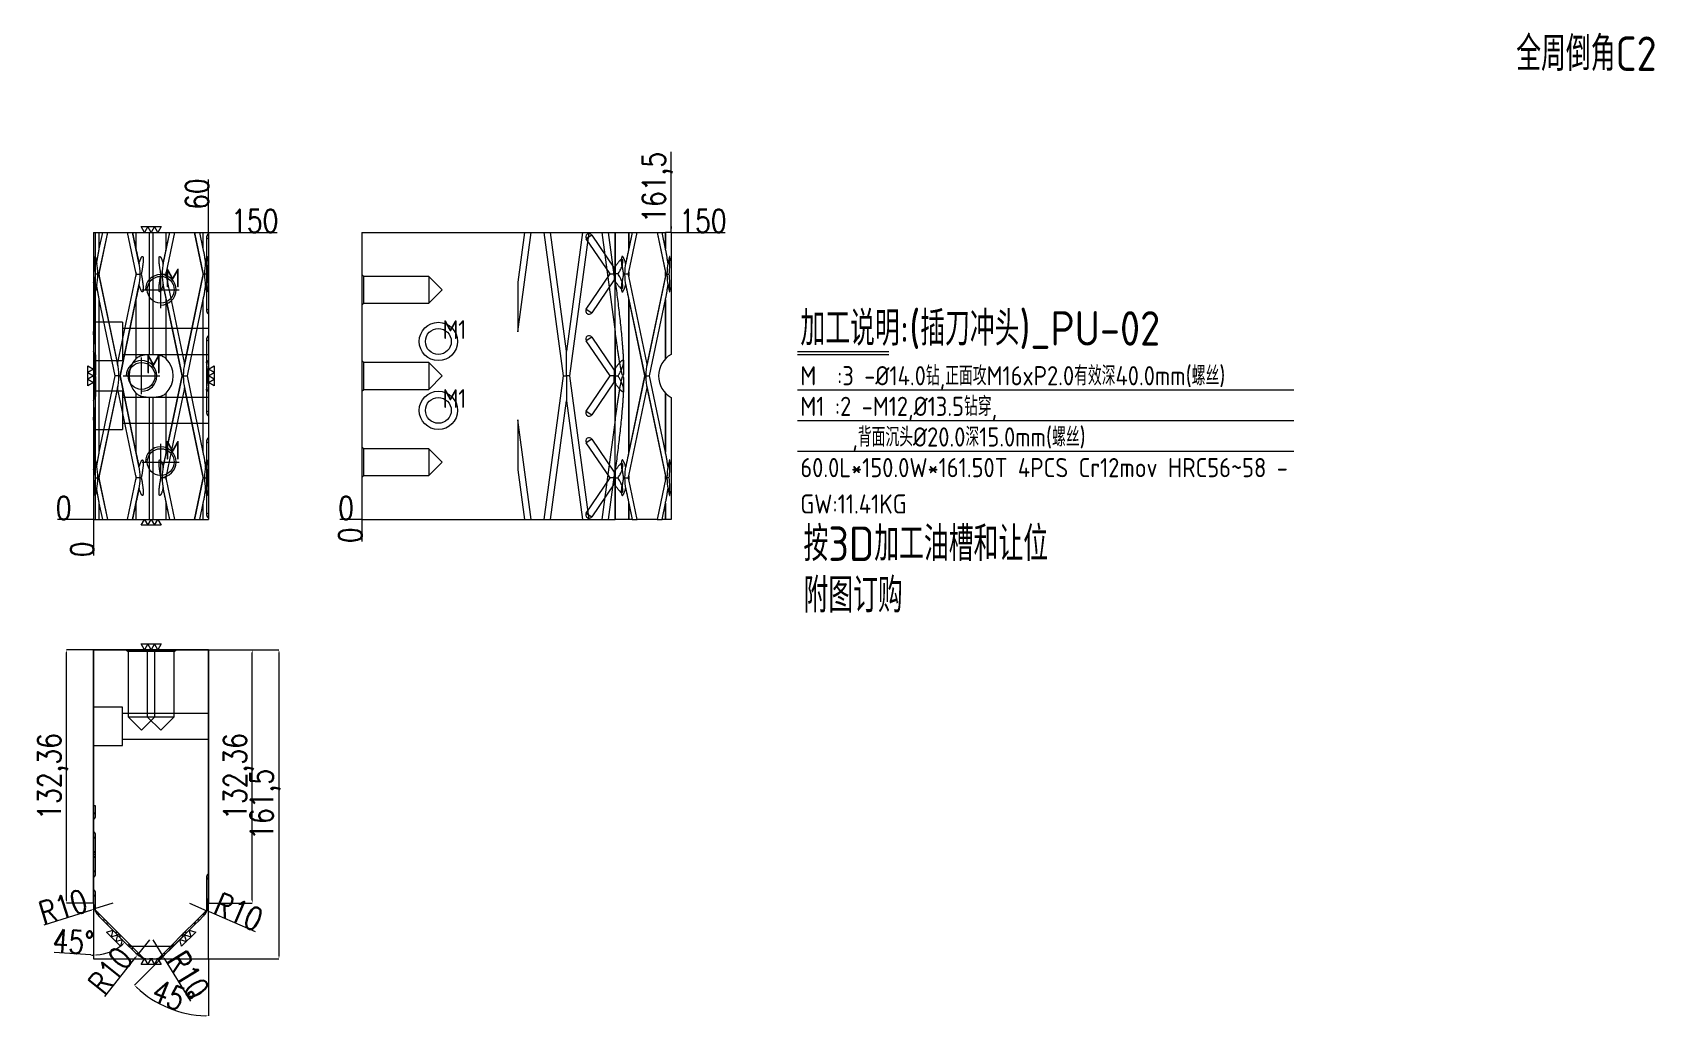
# Model space of a CAD drawing. Header units: millimetres. Extents: x -11315 to -10468, y 63511 to 64027.
import ezdxf

# ---------------------------------------------------------------- set-up
doc = ezdxf.new("R2010")
doc.units = ezdxf.units.MM
doc.linetypes.add('CENTER', pattern=[0])
doc.linetypes.add('DASHED', pattern=[0])
for name, color, linetype, lineweight in [('DIM', 4, 'Continuous', 20), ('PUNCH', 2, 'Continuous', 20), ('PUNCH_W', 7, 'Continuous', 20)]:
    doc.layers.add(name, color=color, linetype=linetype, lineweight=lineweight)
doc.styles.add('gbenor', font='gbenor.shx', dxfattribs={"bigfont": 'gbcbig.shx'})
doc.styles.add('TXT', font='txt.shx', dxfattribs={"width": 0.8, "bigfont": 'ctxt.shx'})
doc.dimstyles.new('零件', dxfattribs={"dimscale": 1.5, "dimtxt": 8, "dimasz": 1, "dimexe": 0, "dimexo": 0, "dimgap": 0, "dimtad": 1, "dimtxsty": 'TXT', "dimcen": 0, "dimclrd": 252, "dimclre": 252, "dimclrt": 4, "dimazin": 3, "dimtp": 0.001, "dimtm": 0.001, "dimtfac": 1, "dimtmove": 0, "dimatfit": 3, "dimlwd": 5, "dimlwe": 5})

msp = doc.modelspace()

# ---------------------------------------------------------------- texts
at = {"layer": 'DIM', "color": 6, "lineweight": 5, "style": 'gbenor'}
msp.add_text('全周倒角C2', height=18, dxfattribs=at).set_placement((-10540.276, 64006.428))
at = {"layer": 'DIM', "color": 4, "lineweight": 5, "style": 'gbenor'}
for s, height, p in [('M', 9.8, (-11245.9, 63893.399)), ('加工说明:(插刀冲头)_PU-02', 18, (-10914.047, 63862.937)), ('M1', 9.8, (-11100.86, 63866.419)), ('M', 9.8, (-11255.9, 63848.399)), ('M  :3 -%%c14.0钻,正面攻M16xP2.0有效深40.0mm(螺丝)', 10, (-10914.085, 63842.223)), ('M1', 9.8, (-11100.86, 63830.419)), ('M1 :2 -M12,%%c13.5钻穿,', 10, (-10914.085, 63826.223)), ('     ,背面沉头%%c20.0深15.0mm(螺丝)', 10, (-10914.085, 63810.223)), ('M', 9.8, (-11245.9, 63803.399)), ('60.0L*150.0W*161.50T 4PCS Cr12mov HRC56~58 -', 10, (-10914.085, 63794.223)), ('GW:11.41KG', 10, (-10914.085, 63775.223))]:
    msp.add_text(s, height=height, dxfattribs=at).set_placement(p)
at = {"layer": 'DIM', "color": 21, "lineweight": 5, "style": 'gbenor'}
for s, p in [('按3D加工油槽和让位', (-10912.437, 63750.458)), ('附图订购', (-10912.437, 63723.532))]:
    msp.add_text(s, height=18, dxfattribs=at).set_placement(p)

# ---------------------------------------------------------------- blocks, each defined once
blk = doc.blocks.new('*D1107')
at = {"layer": 'Defpoints', "color": 0}
for p in [(-11223.09, 63922.11), (-11210.64, 63922.11), (-11283.09, 63772.11)]:
    blk.add_point(p, dxfattribs=at)
at = {"layer": 'DIM', "color": 252, "linetype": 'Continuous', "lineweight": 5}
blk.add_line((-11223.09, 63922.11), (-11187.32, 63922.11), dxfattribs=at)
at = {"layer": 'DIM', "color": 4, "lineweight": 5, "insert": (-11198.98, 63928.11), "char_height": 12, "attachment_point": 5, "style": 'TXT'}
blk.add_mtext('150', dxfattribs=at)
blk = doc.blocks.new('*D1108')
at = {"layer": 'Defpoints', "color": 0}
for p in [(-11295.54, 63772.11), (-11283.09, 63772.11), (-11283.09, 63772.11)]:
    blk.add_point(p, dxfattribs=at)
at = {"layer": 'DIM', "color": 252, "linetype": 'Continuous', "lineweight": 5}
blk.add_line((-11283.09, 63772.11), (-11301.94, 63772.11), dxfattribs=at)
at = {"layer": 'DIM', "color": 4, "lineweight": 5, "insert": (-11298.74, 63778.11), "char_height": 12, "attachment_point": 5, "style": 'TXT'}
blk.add_mtext('0', dxfattribs=at)
blk = doc.blocks.new('*D1109')
at = {"layer": 'Defpoints', "color": 0}
for p in [(-11283.09, 63772.11), (-11283.09, 63772.11), (-11283.09, 63759.66)]:
    blk.add_point(p, dxfattribs=at)
at = {"layer": 'DIM', "color": 252, "linetype": 'Continuous', "lineweight": 5}
blk.add_line((-11283.09, 63772.11), (-11283.09, 63753.26), dxfattribs=at)
at = {"layer": 'DIM', "color": 4, "lineweight": 5, "insert": (-11289.09, 63756.46), "char_height": 12, "attachment_point": 5, "rotation": 90, "style": 'TXT'}
blk.add_mtext('0', dxfattribs=at)
blk = doc.blocks.new('*D1110')
at = {"layer": 'Defpoints', "color": 0}
for p in [(-11223.09, 63934.56), (-11223.09, 63922.11), (-11283.09, 63772.11)]:
    blk.add_point(p, dxfattribs=at)
at = {"layer": 'DIM', "color": 252, "linetype": 'Continuous', "lineweight": 5}
for p, q in [((-11223.09, 63931.56), (-11223.09, 63949.65)), ((-11223.09, 63928.56), (-11223.09, 63931.56)), ((-11223.09, 63922.11), (-11223.09, 63928.56))]:
    blk.add_line(p, q, dxfattribs=at)
at = {"layer": 'DIM', "color": 4, "lineweight": 5, "insert": (-11229.09, 63942.11), "char_height": 12, "attachment_point": 5, "rotation": 90, "style": 'TXT'}
blk.add_mtext('60', dxfattribs=at)
blk = doc.blocks.new('*D1111')
at = {"layer": 'Defpoints', "color": 0}
for p in [(-11223.09, 63704.1), (-11223.09, 63542.6), (-11186.33, 63542.6)]:
    blk.add_point(p, dxfattribs=at)
at = {"layer": 'DIM', "color": 252, "linetype": 'Continuous', "lineweight": 5}
for p, q in [((-11223.09, 63704.1), (-11186.33, 63704.1)), ((-11186.33, 63702.6), (-11186.33, 63544.1)), ((-11223.09, 63542.6), (-11186.33, 63542.6))]:
    blk.add_line(p, q, dxfattribs=at)
at = {"layer": 'DIM', "color": 252}
for points in [[(-11186.08, 63702.6), (-11186.58, 63702.6), (-11186.33, 63704.1)], [(-11186.58, 63544.1), (-11186.08, 63544.1), (-11186.33, 63542.6)]]:
    blk.add_solid(points, dxfattribs=at)
at = {"layer": 'DIM', "color": 4, "lineweight": 5, "insert": (-11193.47, 63623.35), "char_height": 12, "attachment_point": 5, "rotation": 90, "style": 'TXT'}
blk.add_mtext('161,5', dxfattribs=at)
blk = doc.blocks.new('*D1112')
at = {"layer": 'Defpoints', "color": 0}
for p in [(-10981.59, 63922.11), (-10976.59, 63922.11), (-11143.09, 63772.11)]:
    blk.add_point(p, dxfattribs=at)
at = {"layer": 'DIM', "color": 252, "linetype": 'Continuous', "lineweight": 5}
blk.add_line((-10981.59, 63922.11), (-10953.27, 63922.11), dxfattribs=at)
at = {"layer": 'DIM', "color": 4, "lineweight": 5, "insert": (-10964.93, 63928.11), "char_height": 12, "attachment_point": 5, "style": 'TXT'}
blk.add_mtext('150', dxfattribs=at)
blk = doc.blocks.new('*D1113')
at = {"layer": 'Defpoints', "color": 0}
for p in [(-11148.09, 63772.11), (-11143.09, 63772.11), (-11143.09, 63772.11)]:
    blk.add_point(p, dxfattribs=at)
at = {"layer": 'DIM', "color": 252, "linetype": 'Continuous', "lineweight": 5}
blk.add_line((-11143.09, 63772.11), (-11154.49, 63772.11), dxfattribs=at)
at = {"layer": 'DIM', "color": 4, "lineweight": 5, "insert": (-11151.29, 63778.11), "char_height": 12, "attachment_point": 5, "style": 'TXT'}
blk.add_mtext('0', dxfattribs=at)
blk = doc.blocks.new('*D1114')
at = {"layer": 'Defpoints', "color": 0}
for p in [(-11143.09, 63772.11), (-11143.09, 63772.11), (-11143.09, 63767.11)]:
    blk.add_point(p, dxfattribs=at)
at = {"layer": 'DIM', "color": 252, "linetype": 'Continuous', "lineweight": 5}
blk.add_line((-11143.09, 63772.11), (-11143.09, 63760.71), dxfattribs=at)
at = {"layer": 'DIM', "color": 4, "lineweight": 5, "insert": (-11149.09, 63763.91), "char_height": 12, "attachment_point": 5, "rotation": 90, "style": 'TXT'}
blk.add_mtext('0', dxfattribs=at)
blk = doc.blocks.new('*D1115')
at = {"layer": 'Defpoints', "color": 0}
for p in [(-10981.59, 63927.11), (-10981.59, 63922.11), (-11143.09, 63772.11)]:
    blk.add_point(p, dxfattribs=at)
at = {"layer": 'DIM', "color": 252, "linetype": 'Continuous', "lineweight": 5}
for p, q in [((-10981.59, 63924.11), (-10981.59, 63964.14)), ((-10981.59, 63922.11), (-10981.59, 63925.11)), ((-10981.59, 63925.11), (-10981.59, 63924.11))]:
    blk.add_line(p, q, dxfattribs=at)
at = {"layer": 'DIM', "color": 4, "lineweight": 5, "insert": (-10988.73, 63945.63), "char_height": 12, "attachment_point": 5, "rotation": 90, "style": 'TXT'}
blk.add_mtext('161,5', dxfattribs=at)
blk = doc.blocks.new('*D1116')
at = {"layer": 'Defpoints', "color": 0}
for p in [(-11283.09, 63704.1), (-11275.82, 63560.34), (-11283.09, 63542.6), (-11271.59, 63547.7), (-11265.35, 63549.86)]:
    blk.add_point(p, dxfattribs=at)
at = {"layer": 'DIM', "color": 252, "linetype": 'Continuous', "lineweight": 5}
blk.add_line((-11284.58, 63544.67), (-11303.74, 63545.92), dxfattribs=at)
for start, end in [(266.26014, 270), (273.73986, 311.26013)]:
    blk.add_arc((-11283.09, 63567.6), 22.98, start, end, dxfattribs=at)
at = {"layer": 'DIM', "color": 252}
for points in [[(-11267.76, 63550.14), (-11268.1, 63550.51), (-11266.83, 63551.35)], [(-11281.59, 63544.92), (-11281.58, 63544.42), (-11283.09, 63544.62)]]:
    blk.add_solid(points, dxfattribs=at)
at = {"layer": 'DIM', "color": 4, "lineweight": 5, "insert": (-11293.75, 63551.56), "char_height": 12, "attachment_point": 5, "rotation": 356.26014, "style": 'TXT'}
blk.add_mtext('45%%d', dxfattribs=at)
blk = doc.blocks.new('*D1117')
at = {"layer": 'Defpoints', "color": 0}
for p in [(-11223.09, 63704.1), (-11230.35, 63560.34), (-11227.79, 63562.89), (-11223.09, 63542.6), (-11250.46, 63520.19)]:
    blk.add_point(p, dxfattribs=at)
at = {"layer": 'DIM', "color": 252, "linetype": 'Continuous', "lineweight": 5}
for p, q in [((-11230.35, 63560.34), (-11261.8, 63528.89)), ((-11223.09, 63542.6), (-11223.09, 63512.85))]:
    blk.add_line(p, q, dxfattribs=at)
blk.add_arc((-11223.09, 63567.6), 54.75, 226.5698, 268.43019, dxfattribs=at)
at = {"layer": 'DIM', "color": 252}
for points in [[(-11260.55, 63528.02), (-11260.9, 63527.66), (-11261.8, 63528.89)], [(-11224.59, 63512.62), (-11224.58, 63513.12), (-11223.09, 63512.85)]]:
    blk.add_solid(points, dxfattribs=at)
at = {"layer": 'DIM', "color": 4, "lineweight": 5, "insert": (-11241.63, 63522.83), "char_height": 12, "attachment_point": 5, "rotation": 337.49999, "style": 'TXT'}
blk.add_mtext('45%%d', dxfattribs=at)
blk = doc.blocks.new('*D1118')
at = {"layer": 'Defpoints', "color": 0}
for p in [(-11253.94, 63552.6), (-11260.15, 63544.76)]:
    blk.add_point(p, dxfattribs=at)
at = {"layer": 'DIM', "color": 252, "linetype": 'Continuous', "lineweight": 5}
for p, q in [((-11253.94, 63552.6), (-11260.15, 63544.76)), ((-11277.33, 63523.05), (-11261.08, 63543.58))]:
    blk.add_line(p, q, dxfattribs=at)
at = {"layer": 'DIM', "color": 252}
blk.add_solid([(-11260.89, 63543.43), (-11261.28, 63543.74), (-11260.15, 63544.76)], dxfattribs=at)
at = {"layer": 'DIM', "color": 4, "lineweight": 5, "insert": (-11274.38, 63536.46), "char_height": 12, "attachment_point": 5, "rotation": 51.63363, "style": 'TXT'}
blk.add_mtext('R10', dxfattribs=at)
blk = doc.blocks.new('*D1119')
at = {"layer": 'Defpoints', "color": 0}
for p in [(-11252.23, 63552.6), (-11246.96, 63544.1)]:
    blk.add_point(p, dxfattribs=at)
at = {"layer": 'DIM', "color": 252, "linetype": 'Continuous', "lineweight": 5}
for p, q in [((-11252.23, 63552.6), (-11246.96, 63544.1)), ((-11232.37, 63520.57), (-11246.17, 63542.83))]:
    blk.add_line(p, q, dxfattribs=at)
at = {"layer": 'DIM', "color": 252}
blk.add_solid([(-11245.95, 63542.96), (-11246.38, 63542.7), (-11246.96, 63544.1)], dxfattribs=at)
at = {"layer": 'DIM', "color": 4, "lineweight": 5, "insert": (-11233.77, 63534.23), "char_height": 12, "attachment_point": 5, "rotation": 301.80361, "style": 'TXT'}
blk.add_mtext('R10', dxfattribs=at)
blk = doc.blocks.new('*D1120')
at = {"layer": 'Defpoints', "color": 0}
for p in [(-11233.09, 63571.74), (-11223.91, 63567.77)]:
    blk.add_point(p, dxfattribs=at)
at = {"layer": 'DIM', "color": 252, "linetype": 'Continuous', "lineweight": 5}
for p, q in [((-11233.09, 63571.74), (-11223.91, 63567.77)), ((-11198.5, 63556.78), (-11222.53, 63567.18))]:
    blk.add_line(p, q, dxfattribs=at)
at = {"layer": 'DIM', "color": 252}
blk.add_solid([(-11222.43, 63567.41), (-11222.63, 63566.95), (-11223.91, 63567.77)], dxfattribs=at)
at = {"layer": 'DIM', "color": 4, "lineweight": 5, "insert": (-11207.44, 63567.19), "char_height": 12, "attachment_point": 5, "rotation": 336.6094, "style": 'TXT'}
blk.add_mtext('R10', dxfattribs=at)
blk = doc.blocks.new('*D1121')
at = {"layer": 'Defpoints', "color": 0}
for p in [(-11282.62, 63568.72), (-11273.09, 63571.74)]:
    blk.add_point(p, dxfattribs=at)
at = {"layer": 'DIM', "color": 252, "linetype": 'Continuous', "lineweight": 5}
for p, q in [((-11309.01, 63560.36), (-11284.05, 63568.27)), ((-11273.09, 63571.74), (-11282.62, 63568.72))]:
    blk.add_line(p, q, dxfattribs=at)
at = {"layer": 'DIM', "color": 252}
blk.add_solid([(-11283.97, 63568.03), (-11284.12, 63568.51), (-11282.62, 63568.72)], dxfattribs=at)
at = {"layer": 'DIM', "color": 4, "lineweight": 5, "insert": (-11299.06, 63569.8), "char_height": 12, "attachment_point": 5, "rotation": 17.58851, "style": 'TXT'}
blk.add_mtext('R10', dxfattribs=at)
blk = doc.blocks.new('*D1122')
at = {"layer": 'Defpoints', "color": 0}
for p in [(-11223.09, 63704.1), (-11200.28, 63704.1), (-11223.09, 63571.74)]:
    blk.add_point(p, dxfattribs=at)
at = {"layer": 'DIM', "color": 252, "linetype": 'Continuous', "lineweight": 5}
for p, q in [((-11223.09, 63704.1), (-11200.28, 63704.1)), ((-11200.28, 63573.24), (-11200.28, 63702.6)), ((-11223.09, 63571.74), (-11200.28, 63571.74))]:
    blk.add_line(p, q, dxfattribs=at)
at = {"layer": 'DIM', "color": 252}
for points in [[(-11200.03, 63702.6), (-11200.53, 63702.6), (-11200.28, 63704.1)], [(-11200.53, 63573.24), (-11200.03, 63573.24), (-11200.28, 63571.74)]]:
    blk.add_solid(points, dxfattribs=at)
at = {"layer": 'DIM', "color": 4, "lineweight": 5, "insert": (-11207.42, 63637.92), "char_height": 12, "attachment_point": 5, "rotation": 90, "style": 'TXT'}
blk.add_mtext('132,36', dxfattribs=at)
blk = doc.blocks.new('*D1123')
at = {"layer": 'Defpoints', "color": 0}
for p in [(-11297.27, 63704.1), (-11283.09, 63704.1), (-11283.09, 63571.74)]:
    blk.add_point(p, dxfattribs=at)
at = {"layer": 'DIM', "color": 252, "linetype": 'Continuous', "lineweight": 5}
for p, q in [((-11283.09, 63704.1), (-11297.27, 63704.1)), ((-11297.27, 63573.24), (-11297.27, 63702.6)), ((-11283.09, 63571.74), (-11297.27, 63571.74))]:
    blk.add_line(p, q, dxfattribs=at)
at = {"layer": 'DIM', "color": 252}
for points in [[(-11297.02, 63702.6), (-11297.52, 63702.6), (-11297.27, 63704.1)], [(-11297.52, 63573.24), (-11297.02, 63573.24), (-11297.27, 63571.74)]]:
    blk.add_solid(points, dxfattribs=at)
at = {"layer": 'DIM', "color": 4, "lineweight": 5, "insert": (-11304.42, 63637.92), "char_height": 12, "attachment_point": 5, "rotation": 90, "style": 'TXT'}
blk.add_mtext('132,36', dxfattribs=at)

# ---------------------------------------------------------------- dimensions: what is measured, and where the dimension line sits
at = {"layer": 'DIM', "linetype": 'Continuous', "lineweight": 5}
for feature_location, offset, dtype, origin, picture, middle in [((-10981.585, 63922.114), (0, 5), 1, (-11143.085, 63772.114), '*D1115', (-10988.728, 63945.628)), ((-11223.085, 63922.114), (0, 12.45), 1, (-11283.085, 63772.114), '*D1110', (-11229.085, 63942.107)), ((-11223.085, 63922.114), (12.45, 0), 0, (-11283.085, 63772.114), '*D1107', (-11198.978, 63928.114)), ((-10981.585, 63922.114), (5, 0), 0, (-11143.085, 63772.114), '*D1112', (-10964.928, 63928.114)), ((-11283.085323987, 63772.113712303), (-12.45, 0), 0, (-11283.085323987, 63772.113712303), '*D1108', (-11298.735323987, 63778.113712303)), ((-11143.085310987, 63772.113712303), (-5, 0), 0, (-11143.085310987, 63772.113712303), '*D1113', (-11151.285310987, 63778.113712303)), ((-11283.085323987, 63772.113712303), (0, -12.45), 1, (-11283.085323987, 63772.113712303), '*D1109', (-11289.085323987, 63756.463712303)), ((-11143.085310987, 63772.113712303), (0, -5), 1, (-11143.085310987, 63772.113712303), '*D1114', (-11149.085310987, 63763.913712303))]:
    dim = msp.add_ordinate_dim(feature_location=feature_location, offset=offset, dtype=dtype, origin=origin, dimstyle='零件', dxfattribs=at)
    dim.commit()
    dim.dimension.update_dxf_attribs({"geometry": picture, "text_midpoint": middle})
for base, p1, p2, picture, middle in [((-11297.274, 63704.101), (-11283.085, 63571.743), (-11283.085, 63704.101), '*D1123', (-11304.417, 63637.922)), ((-11200.28, 63704.101), (-11223.085, 63571.743), (-11223.085, 63704.101), '*D1122', (-11207.423, 63637.922))]:
    dim = msp.add_linear_dim(base=base, p1=p1, p2=p2, angle=90, dimstyle='零件', dxfattribs=at)
    dim.commit()
    dim.dimension.update_dxf_attribs({"geometry": picture, "text_midpoint": middle})
for base, line1, line2, picture, middle in [((-11271.593, 63547.696), ((-11283.085, 63704.101), (-11283.085, 63542.601)), ((-11275.822, 63560.338), (-11265.348, 63549.864)), '*D1116', (-11293.754, 63551.564)), ((-11250.4601, 63520.1867), ((-11223.0853, 63542.6012), (-11223.0853, 63704.1012)), ((-11230.3482, 63560.3383), (-11227.795, 63562.8915)), '*D1117', (-11241.6316, 63522.8264))]:
    dim = msp.add_angular_dim_2l(base=base, line1=line1, line2=line2, dimstyle='零件', dxfattribs=at)
    dim.commit()
    dim.dimension.update_dxf_attribs({"geometry": picture, "text_midpoint": middle})
dim = msp.add_linear_dim(base=(-11186.325, 63542.601), p1=(-11223.085, 63704.101), p2=(-11223.085, 63542.601), angle=90, dimstyle='零件', dxfattribs=at)
dim.commit()
dim.dimension.update_dxf_attribs({"geometry": '*D1111', "text_midpoint": (-11186.325, 63623.351), "dimtype": 160})
for center, mpoint, picture, middle in [((-11273.085, 63571.743), (-11282.618, 63568.722), '*D1121', (-11299.057, 63569.805)), ((-11233.085, 63571.743), (-11223.907, 63567.773), '*D1120', (-11207.443, 63567.189)), ((-11253.943, 63552.601), (-11260.15, 63544.761), '*D1118', (-11274.378, 63536.455)), ((-11252.227, 63552.601), (-11246.957, 63544.103), '*D1119', (-11233.772, 63534.225))]:
    dim = msp.add_radius_dim(center=center, mpoint=mpoint, dimstyle='零件', dxfattribs=at)
    dim.commit()
    dim.dimension.update_dxf_attribs({"geometry": picture, "text_midpoint": middle})

# ---------------------------------------------------------------- linework, layer by layer
at = {"layer": 'DIM', "color": 8, "linetype": 'Continuous', "lineweight": 5}
for p, q in [((-10915.585, 63859.83), (-10867.957, 63859.83)), ((-10915.585, 63858.33), (-10867.957, 63858.33)), ((-10915.585, 63839.83), (-10656.385, 63839.83)), ((-10915.585, 63823.83), (-10656.385, 63823.83)), ((-10915.585, 63807.83), (-10656.385, 63807.83))]:
    msp.add_line(p, q, dxfattribs=at)
at = {"layer": 'DIM', "linetype": 'Continuous', "lineweight": 5}
for points in [[(-11247.889, 63925.114), (-11249.621, 63922.114), (-11251.353, 63925.114), (-11253.085, 63922.114), (-11254.817, 63925.114), (-11256.549, 63922.114), (-11258.281, 63925.114), (-11247.889, 63925.114)], [(-11286.085, 63852.31), (-11283.085, 63850.578), (-11286.085, 63848.846), (-11283.085, 63847.114), (-11286.085, 63845.382), (-11283.085, 63843.65), (-11286.085, 63841.918), (-11286.085, 63852.31)], [(-11220.085, 63841.918), (-11223.085, 63843.65), (-11220.085, 63845.382), (-11223.085, 63847.114), (-11220.085, 63848.846), (-11223.085, 63850.578), (-11220.085, 63852.31), (-11220.085, 63841.918)], [(-11258.281, 63769.114), (-11256.549, 63772.114), (-11254.817, 63769.114), (-11253.085, 63772.114), (-11251.353, 63769.114), (-11249.621, 63772.114), (-11247.889, 63769.114), (-11258.281, 63769.114)], [(-11247.889, 63707.101), (-11249.621, 63704.101), (-11251.353, 63707.101), (-11253.085, 63704.101), (-11254.817, 63707.101), (-11256.549, 63704.101), (-11258.281, 63707.101), (-11247.889, 63707.101)], [(-11276.381, 63556.654), (-11273.035, 63557.551), (-11273.931, 63554.205), (-11270.585, 63555.101), (-11271.482, 63551.755), (-11268.136, 63552.652), (-11269.032, 63549.306), (-11276.381, 63556.654)], [(-11237.138, 63549.306), (-11238.035, 63552.652), (-11234.689, 63551.755), (-11235.585, 63555.101), (-11232.239, 63554.205), (-11233.136, 63557.551), (-11229.79, 63556.654), (-11237.138, 63549.306)], [(-11258.281, 63539.601), (-11256.549, 63542.601), (-11254.817, 63539.601), (-11253.085, 63542.601), (-11251.353, 63539.601), (-11249.621, 63542.601), (-11247.889, 63539.601), (-11258.281, 63539.601)]]:
    msp.add_lwpolyline(points, close=True, dxfattribs=at)
at = {"layer": 'DIM', "color": 252, "linetype": 'DASHED', "lineweight": 5, "ltscale": 0.554867}
msp.add_lwpolyline([(-11283.085, 63542.601), (-11223.085, 63542.601), (-11223.085, 63704.101), (-11283.085, 63704.101)], close=True, dxfattribs=at)
at = {"layer": 'PUNCH', "color": 11, "linetype": 'Continuous', "lineweight": 5}
for p, q in [((-11283.085, 63922.114), (-11223.085, 63922.114)), ((-11283.085, 63922.114), (-11283.085, 63772.114)), ((-11223.085, 63922.114), (-11223.085, 63772.114)), ((-11143.085, 63922.114), (-11143.085, 63772.114)), ((-11013.361, 63900.384), (-11025.855, 63918.715)), ((-11022.992, 63920.666), (-11011.265, 63903.459)), ((-11010.727, 63922.114), (-11003.656, 63922.114)), ((-11003.656, 63922.114), (-11001.876, 63922.114)), ((-11003.656, 63901.275), (-10999.322, 63922.114)), ((-11001.876, 63922.114), (-11003.656, 63913.552)), ((-11001.876, 63922.114), (-10999.322, 63922.114)), ((-10999.322, 63922.114), (-10988.848, 63922.114)), ((-10988.848, 63922.114), (-10986.295, 63922.114)), ((-10988.848, 63922.114), (-10984.514, 63901.275)), ((-10986.295, 63922.114), (-10984.514, 63922.114)), ((-10984.514, 63913.552), (-10986.295, 63922.114)), ((-10981.585, 63922.114), (-10984.514, 63922.114)), ((-10981.585, 63922.114), (-10981.585, 63858.372)), ((-11025.855, 63882.052), (-11013.361, 63900.384)), ((-11013.361, 63900.384), (-11011.265, 63900.384)), ((-11011.265, 63903.459), (-11010.727, 63904.249)), ((-11011.265, 63900.384), (-11011.265, 63903.459)), ((-11009.252, 63900.384), (-11011.265, 63900.384)), ((-11011.265, 63900.384), (-11011.265, 63897.308)), ((-11006.454, 63900.274), (-11005.848, 63900.274)), ((-11003.87, 63900.274), (-11005.848, 63900.274)), ((-10994.085, 63853.252), (-11003.656, 63899.273)), ((-10984.514, 63899.273), (-10994.085, 63853.252)), ((-10983.737, 63900.274), (-10984.307, 63900.274)), ((-10983.737, 63900.274), (-10982.545, 63900.274)), ((-11011.265, 63897.308), (-11022.992, 63880.102)), ((-11010.727, 63896.519), (-11011.265, 63897.308)), ((-11003.656, 63886.996), (-10995.362, 63847.114)), ((-10992.809, 63847.114), (-10984.514, 63886.996)), ((-11013.361, 63847.114), (-11025.855, 63865.445)), ((-11022.992, 63867.396), (-11011.265, 63850.189)), ((-11011.265, 63850.189), (-11010.727, 63850.979)), ((-11011.265, 63850.189), (-11011.265, 63847.114)), ((-11025.855, 63828.782), (-11013.361, 63847.114)), ((-11011.265, 63844.038), (-11022.992, 63826.831)), ((-11011.265, 63847.114), (-11013.361, 63847.114)), ((-11011.265, 63847.114), (-11009.252, 63847.114)), ((-11011.265, 63844.038), (-11011.265, 63847.114)), ((-11010.727, 63843.249), (-11011.265, 63844.038)), ((-10995.362, 63847.114), (-11003.656, 63807.231)), ((-11003.656, 63794.954), (-10994.085, 63840.975)), ((-10994.792, 63847.114), (-10995.362, 63847.114)), ((-10994.792, 63847.114), (-10992.809, 63847.114)), ((-10994.085, 63840.975), (-10984.514, 63794.954)), ((-10984.514, 63807.231), (-10992.809, 63847.114)), ((-10981.585, 63835.855), (-10981.585, 63772.114)), ((-11022.992, 63814.126), (-11011.265, 63796.919)), ((-11013.361, 63793.844), (-11025.855, 63812.175)), ((-11011.265, 63796.919), (-11010.727, 63797.708)), ((-11011.265, 63796.919), (-11011.265, 63793.844)), ((-11025.855, 63775.512), (-11013.361, 63793.844)), ((-11011.265, 63790.768), (-11022.992, 63773.561)), ((-11011.265, 63793.844), (-11013.361, 63793.844)), ((-11011.265, 63790.768), (-11011.265, 63793.844)), ((-11011.265, 63793.844), (-11009.252, 63793.844)), ((-11010.727, 63789.979), (-11011.265, 63790.768)), ((-11005.848, 63793.954), (-11006.454, 63793.954)), ((-11005.848, 63793.954), (-11003.87, 63793.954)), ((-10999.322, 63772.114), (-11003.656, 63792.953)), ((-10984.514, 63792.953), (-10988.848, 63772.114)), ((-10984.307, 63793.954), (-10983.737, 63793.954)), ((-10982.545, 63793.954), (-10983.737, 63793.954)), ((-11003.656, 63780.676), (-11001.876, 63772.114)), ((-10986.295, 63772.114), (-10984.514, 63780.676)), ((-11283.085, 63772.114), (-11223.085, 63772.114)), ((-11003.656, 63772.114), (-11010.727, 63772.114)), ((-11001.876, 63772.114), (-11003.656, 63772.114)), ((-11001.876, 63772.114), (-10999.322, 63772.114)), ((-10988.848, 63772.114), (-10999.322, 63772.114)), ((-10988.848, 63772.114), (-10986.295, 63772.114)), ((-10984.514, 63772.114), (-10986.295, 63772.114)), ((-10981.585, 63772.114), (-10984.514, 63772.114)), ((-11283.085, 63704.101), (-11223.085, 63704.101)), ((-11283.085, 63615.606), (-11283.085, 63619.101)), ((-11283.085, 63605.514), (-11283.085, 63609.008)), ((-11283.085, 63585.336), (-11283.085, 63588.83)), ((-11283.085, 63575.244), (-11283.085, 63578.738)), ((-11280.156, 63564.672), (-11278.376, 63562.892)), ((-11278.376, 63562.892), (-11275.822, 63560.338)), ((-11275.822, 63560.338), (-11265.348, 63549.864)), ((-11240.822, 63549.864), (-11230.348, 63560.338)), ((-11230.348, 63560.338), (-11227.795, 63562.892)), ((-11227.795, 63562.892), (-11226.014, 63564.672)), ((-11265.348, 63549.864), (-11262.795, 63547.311)), ((-11262.795, 63547.311), (-11261.014, 63545.53)), ((-11245.156, 63545.53), (-11243.376, 63547.311)), ((-11243.376, 63547.311), (-11240.822, 63549.864))]:
    msp.add_line(p, q, dxfattribs=at)
at = {"layer": 'PUNCH', "color": 11, "linetype": 'DASHED', "lineweight": 5, "ltscale": 0.554867}
for p, q in [((-11282.085, 63883.105), (-11282.085, 63922.114)), ((-11280.305, 63900.274), (-11275.763, 63922.114)), ((-11280.156, 63913.552), (-11278.376, 63922.114)), ((-11275.822, 63922.114), (-11280.156, 63901.275)), ((-11261.014, 63901.275), (-11265.348, 63922.114)), ((-11262.795, 63922.114), (-11261.014, 63913.552)), ((-11259.258, 63905.389), (-11262.736, 63922.114)), ((-11243.435, 63922.114), (-11246.913, 63905.389)), ((-11240.822, 63922.114), (-11245.156, 63901.275)), ((-11245.156, 63913.552), (-11243.376, 63922.114)), ((-11230.407, 63922.114), (-11225.865, 63900.274)), ((-11226.014, 63901.275), (-11230.348, 63922.114)), ((-11227.795, 63922.114), (-11226.014, 63913.552)), ((-11224.085, 63919.691), (-11224.085, 63900.384)), ((-11061.585, 63870.112), (-11054.59, 63922.114)), ((-11058.086, 63922.114), (-11061.585, 63896.097)), ((-11047.993, 63922.114), (-11037.904, 63847.114)), ((-11036.156, 63860.106), (-11044.497, 63922.114)), ((-11027.816, 63922.114), (-11036.156, 63860.106)), ((-11034.409, 63847.114), (-11024.32, 63922.114)), ((-11017.722, 63922.114), (-11010.727, 63870.112)), ((-11010.727, 63896.097), (-11014.227, 63922.114)), ((-11001.935, 63922.114), (-11005.413, 63905.389)), ((-10988.907, 63922.114), (-10984.365, 63900.274)), ((-11281.369, 63905.389), (-11281.827, 63907.587)), ((-11224.344, 63907.587), (-11224.801, 63905.389)), ((-10982.844, 63907.587), (-10983.301, 63905.389)), ((-11280.934, 63900.274), (-11282.126, 63900.274)), ((-11280.934, 63900.274), (-11280.305, 63900.274)), ((-11270.313, 63852.229), (-11280.305, 63900.274)), ((-11280.156, 63899.273), (-11270.585, 63853.252)), ((-11270.585, 63853.252), (-11261.014, 63899.273)), ((-11260.801, 63900.274), (-11258.822, 63900.274)), ((-11258.217, 63900.274), (-11258.822, 63900.274)), ((-11247.348, 63900.274), (-11247.954, 63900.274)), ((-11247.348, 63900.274), (-11245.37, 63900.274)), ((-11245.156, 63899.273), (-11235.585, 63853.252)), ((-11225.865, 63900.274), (-11235.857, 63852.229)), ((-11235.585, 63853.252), (-11226.014, 63899.273)), ((-11225.865, 63900.274), (-11225.237, 63900.274)), ((-11224.045, 63900.274), (-11225.237, 63900.274)), ((-11224.085, 63900.384), (-11224.085, 63881.077)), ((-11223.085, 63900.384), (-11224.085, 63900.384)), ((-10984.365, 63900.274), (-10994.357, 63852.229)), ((-10984.307, 63900.274), (-10984.365, 63900.274)), ((-11281.827, 63892.96), (-11281.369, 63895.159)), ((-11269.25, 63847.114), (-11259.258, 63895.159)), ((-11246.913, 63895.159), (-11236.921, 63847.114)), ((-11224.801, 63895.159), (-11224.344, 63892.96)), ((-11061.585, 63896.097), (-11061.585, 63870.112)), ((-11005.413, 63895.159), (-10995.421, 63847.114)), ((-10983.301, 63895.159), (-10982.844, 63892.96)), ((-11282.085, 63847.114), (-11282.085, 63883.106)), ((-11271.862, 63847.114), (-11280.156, 63886.996)), ((-11261.014, 63886.996), (-11269.309, 63847.114)), ((-11236.862, 63847.114), (-11245.156, 63886.996)), ((-11226.014, 63886.996), (-11234.309, 63847.114)), ((-11224.085, 63866.421), (-11224.085, 63847.114)), ((-11253.943, 63858.372), (-11252.227, 63858.372)), ((-11036.156, 63847.114), (-11036.156, 63860.106)), ((-11283.085, 63847.114), (-11282.085, 63847.114)), ((-11282.085, 63811.122), (-11282.085, 63847.114)), ((-11280.305, 63793.954), (-11270.313, 63841.999)), ((-11280.156, 63807.231), (-11271.862, 63847.114)), ((-11270.585, 63840.975), (-11280.156, 63794.954)), ((-11269.878, 63847.114), (-11271.862, 63847.114)), ((-11261.014, 63794.954), (-11270.585, 63840.975)), ((-11269.878, 63847.114), (-11269.25, 63847.114)), ((-11269.309, 63847.114), (-11261.014, 63807.231)), ((-11259.258, 63799.068), (-11269.25, 63847.114)), ((-11236.921, 63847.114), (-11246.913, 63799.068)), ((-11245.156, 63807.231), (-11236.862, 63847.114)), ((-11235.585, 63840.975), (-11245.156, 63794.954)), ((-11236.292, 63847.114), (-11236.921, 63847.114)), ((-11236.292, 63847.114), (-11234.309, 63847.114)), ((-11235.857, 63841.999), (-11225.865, 63793.954)), ((-11226.014, 63794.954), (-11235.585, 63840.975)), ((-11234.309, 63847.114), (-11226.014, 63807.231)), ((-11224.085, 63847.114), (-11224.085, 63827.807)), ((-11224.085, 63847.114), (-11223.085, 63847.114)), ((-11037.904, 63847.114), (-11047.993, 63772.114)), ((-11037.904, 63847.114), (-11036.156, 63847.114)), ((-11036.156, 63847.114), (-11036.156, 63834.121)), ((-11034.409, 63847.114), (-11036.156, 63847.114)), ((-11024.32, 63772.114), (-11034.409, 63847.114)), ((-10995.421, 63847.114), (-11005.413, 63799.068)), ((-10995.362, 63847.114), (-10995.421, 63847.114)), ((-10994.357, 63841.999), (-10984.365, 63793.954)), ((-11252.227, 63835.855), (-11253.943, 63835.855)), ((-11044.497, 63772.114), (-11036.156, 63834.121)), ((-11036.156, 63834.121), (-11027.816, 63772.114)), ((-11054.59, 63772.114), (-11061.585, 63824.115)), ((-11061.585, 63824.115), (-11061.585, 63798.13)), ((-11010.727, 63824.115), (-11017.722, 63772.114)), ((-11282.085, 63772.114), (-11282.085, 63811.123)), ((-11224.085, 63813.15), (-11224.085, 63793.844)), ((-11281.369, 63799.068), (-11281.827, 63801.267)), ((-11224.344, 63801.267), (-11224.801, 63799.068)), ((-11061.585, 63798.13), (-11058.086, 63772.114)), ((-11014.227, 63772.114), (-11010.727, 63798.13)), ((-10982.844, 63801.267), (-10983.301, 63799.068)), ((-11282.126, 63793.954), (-11280.934, 63793.954)), ((-11281.827, 63786.64), (-11281.369, 63788.839)), ((-11280.305, 63793.954), (-11280.934, 63793.954)), ((-11275.763, 63772.114), (-11280.305, 63793.954)), ((-11280.156, 63792.953), (-11275.822, 63772.114)), ((-11265.348, 63772.114), (-11261.014, 63792.953)), ((-11262.736, 63772.114), (-11259.258, 63788.839)), ((-11258.822, 63793.954), (-11260.801, 63793.954)), ((-11258.822, 63793.954), (-11258.217, 63793.954)), ((-11247.954, 63793.954), (-11247.348, 63793.954)), ((-11245.37, 63793.954), (-11247.348, 63793.954)), ((-11246.913, 63788.839), (-11243.435, 63772.114)), ((-11245.156, 63792.953), (-11240.822, 63772.114)), ((-11225.865, 63793.954), (-11230.407, 63772.114)), ((-11230.348, 63772.114), (-11226.014, 63792.953)), ((-11225.237, 63793.954), (-11225.865, 63793.954)), ((-11225.237, 63793.954), (-11224.045, 63793.954)), ((-11224.801, 63788.839), (-11224.344, 63786.64)), ((-11224.085, 63793.844), (-11224.085, 63774.537)), ((-11224.085, 63793.844), (-11223.085, 63793.844)), ((-11005.413, 63788.839), (-11001.935, 63772.114)), ((-10984.365, 63793.954), (-10988.907, 63772.114)), ((-10984.365, 63793.954), (-10984.307, 63793.954)), ((-10983.301, 63788.839), (-10982.844, 63786.64)), ((-11278.376, 63772.114), (-11280.156, 63780.676)), ((-11261.014, 63780.676), (-11262.795, 63772.114)), ((-11243.376, 63772.114), (-11245.156, 63780.676)), ((-11226.014, 63780.676), (-11227.795, 63772.114)), ((-11058.082, 63772.114), (-11058.086, 63772.114)), ((-11282.085, 63622.601), (-11283.085, 63622.601)), ((-11282.085, 63617.354), (-11282.085, 63622.601)), ((-11282.085, 63597.172), (-11282.085, 63607.261)), ((-11282.085, 63597.172), (-11283.085, 63597.172)), ((-11282.085, 63587.084), (-11282.085, 63597.172)), ((-11224.085, 63585.439), (-11224.085, 63572.281)), ((-11282.085, 63567.384), (-11282.085, 63576.991)), ((-11282.531, 63568.462), (-11282.531, 63568.462)), ((-11282.531, 63568.461), (-11282.531, 63568.462)), ((-11280.934, 63566.864), (-11282.531, 63568.461)), ((-11224.053, 63568.047), (-11225.237, 63566.864)), ((-11224.085, 63572.281), (-11224.085, 63567.991)), ((-11223.085, 63572.281), (-11224.085, 63572.281)), ((-11224.085, 63567.991), (-11224.085, 63567.384)), ((-11224.053, 63568.047), (-11224.053, 63568.047)), ((-11280.934, 63566.864), (-11281.484, 63566.315)), ((-11276.392, 63562.322), (-11280.934, 63566.864)), ((-11269.878, 63555.808), (-11276.392, 63562.322)), ((-11229.779, 63562.322), (-11236.292, 63555.808)), ((-11225.237, 63566.864), (-11229.779, 63562.322)), ((-11224.687, 63566.315), (-11225.237, 63566.864)), ((-11270.585, 63555.101), (-11269.878, 63555.808)), ((-11269.777, 63555.707), (-11269.878, 63555.808)), ((-11263.365, 63549.295), (-11269.777, 63555.707)), ((-11236.292, 63555.808), (-11242.806, 63549.295)), ((-11235.585, 63555.101), (-11236.292, 63555.808)), ((-11241.585, 63549.101), (-11264.585, 63549.101)), ((-11258.822, 63544.752), (-11263.364, 63549.295)), ((-11259.372, 63544.203), (-11258.822, 63544.752)), ((-11257.225, 63543.155), (-11258.822, 63544.752)), ((-11247.348, 63544.752), (-11248.946, 63543.155)), ((-11248.946, 63543.155), (-11248.946, 63543.155)), ((-11248.946, 63543.155), (-11248.946, 63543.155)), ((-11242.806, 63549.295), (-11247.348, 63544.752)), ((-11247.348, 63544.752), (-11246.799, 63544.203))]:
    msp.add_line(p, q, dxfattribs=at)
at = {"layer": 'PUNCH', "color": 155, "linetype": 'DASHED', "lineweight": 5, "ltscale": 0.554867}
for p, q in [((-11280.156, 63913.552), (-11280.156, 63922.114)), ((-11261.014, 63922.114), (-11261.014, 63913.552)), ((-11253.943, 63858.372), (-11253.943, 63922.114)), ((-11252.227, 63922.114), (-11252.227, 63858.372)), ((-11245.156, 63913.552), (-11245.156, 63922.114)), ((-11226.014, 63922.114), (-11226.014, 63913.552)), ((-11010.727, 63922.114), (-11010.727, 63896.097)), ((-11003.656, 63913.552), (-11003.656, 63922.114)), ((-10984.514, 63922.114), (-10984.514, 63913.552)), ((-11280.156, 63899.273), (-11280.156, 63901.275)), ((-11261.014, 63901.275), (-11261.014, 63899.273)), ((-11245.156, 63899.273), (-11245.156, 63901.275)), ((-11226.014, 63901.275), (-11226.014, 63899.273)), ((-11003.656, 63899.273), (-11003.656, 63901.275)), ((-10984.514, 63901.275), (-10984.514, 63899.273)), ((-11280.156, 63807.231), (-11280.156, 63886.996)), ((-11261.014, 63886.996), (-11261.014, 63856.063)), ((-11245.156, 63856.063), (-11245.156, 63886.996)), ((-11226.014, 63886.996), (-11226.014, 63807.231)), ((-11003.656, 63807.231), (-11003.656, 63886.996)), ((-10984.514, 63886.996), (-10984.514, 63856.063)), ((-11010.727, 63870.112), (-11010.727, 63824.115)), ((-11261.014, 63838.164), (-11261.014, 63807.231)), ((-11253.943, 63772.114), (-11253.943, 63835.855)), ((-11252.227, 63835.855), (-11252.227, 63772.114)), ((-11245.156, 63807.231), (-11245.156, 63838.164)), ((-10984.514, 63838.164), (-10984.514, 63807.231)), ((-11010.727, 63798.13), (-11010.727, 63772.114)), ((-11280.156, 63792.953), (-11280.156, 63794.954)), ((-11261.014, 63794.954), (-11261.014, 63792.953)), ((-11245.156, 63792.953), (-11245.156, 63794.954)), ((-11226.014, 63794.954), (-11226.014, 63792.953)), ((-11003.656, 63792.953), (-11003.656, 63794.954)), ((-10984.514, 63794.954), (-10984.514, 63792.953)), ((-11280.156, 63772.114), (-11280.156, 63780.676)), ((-11261.014, 63780.676), (-11261.014, 63772.114)), ((-11245.156, 63772.114), (-11245.156, 63780.676)), ((-11226.014, 63780.676), (-11226.014, 63772.114)), ((-11003.656, 63772.114), (-11003.656, 63780.676)), ((-10984.514, 63780.676), (-10984.514, 63772.114))]:
    msp.add_line(p, q, dxfattribs=at)
at = {"layer": 'PUNCH', "color": 155, "linetype": 'Continuous', "lineweight": 5}
for p, q in [((-11022.992, 63920.666), (-11025.855, 63918.715)), ((-11010.727, 63904.249), (-11010.727, 63922.114)), ((-11003.656, 63922.114), (-11003.656, 63913.552)), ((-10984.514, 63913.552), (-10984.514, 63922.114)), ((-11003.656, 63901.275), (-11003.656, 63899.273)), ((-10984.514, 63899.273), (-10984.514, 63901.275)), ((-11010.727, 63850.979), (-11010.727, 63896.519)), ((-11025.855, 63882.052), (-11022.992, 63880.102)), ((-11003.656, 63886.996), (-11003.656, 63807.231)), ((-10984.514, 63856.063), (-10984.514, 63886.996)), ((-11022.992, 63867.396), (-11025.855, 63865.445)), ((-11010.727, 63797.708), (-11010.727, 63843.249)), ((-10984.514, 63807.231), (-10984.514, 63838.164)), ((-11025.855, 63828.782), (-11022.992, 63826.831)), ((-11022.992, 63814.126), (-11025.855, 63812.175)), ((-11010.727, 63772.114), (-11010.727, 63789.979)), ((-11003.656, 63794.954), (-11003.656, 63792.953)), ((-10984.514, 63792.953), (-10984.514, 63794.954)), ((-11003.656, 63780.676), (-11003.656, 63772.114)), ((-10984.514, 63772.114), (-10984.514, 63780.676)), ((-11025.855, 63775.512), (-11022.992, 63773.561))]:
    msp.add_line(p, q, dxfattribs=at)
at = {"layer": 'PUNCH', "color": 5, "linetype": 'DASHED', "lineweight": 5, "ltscale": 0.554867}
for p, q in [((-11142.088, 63899.117), (-11143.085, 63900.114)), ((-11108.085, 63899.117), (-11142.088, 63899.117)), ((-11142.088, 63892.114), (-11142.088, 63899.117)), ((-11101.082, 63892.114), (-11108.085, 63899.117)), ((-11108.085, 63899.117), (-11108.085, 63885.111)), ((-11142.088, 63885.111), (-11142.088, 63892.114)), ((-11108.085, 63885.111), (-11101.082, 63892.114)), ((-11143.085, 63884.114), (-11142.088, 63885.111)), ((-11142.088, 63885.111), (-11108.085, 63885.111)), ((-11142.088, 63854.117), (-11143.085, 63855.114)), ((-11108.085, 63854.117), (-11142.088, 63854.117)), ((-11142.088, 63847.114), (-11142.088, 63854.117)), ((-11101.082, 63847.114), (-11108.085, 63854.117)), ((-11108.085, 63854.117), (-11108.085, 63840.111)), ((-11143.085, 63839.114), (-11142.088, 63840.111)), ((-11142.088, 63840.111), (-11142.088, 63847.114)), ((-11142.088, 63840.111), (-11108.085, 63840.111)), ((-11108.085, 63840.111), (-11101.082, 63847.114)), ((-11142.088, 63809.117), (-11143.085, 63810.114)), ((-11108.085, 63809.117), (-11142.088, 63809.117)), ((-11142.088, 63802.114), (-11142.088, 63809.117)), ((-11101.082, 63802.114), (-11108.085, 63809.117)), ((-11108.085, 63809.117), (-11108.085, 63795.111)), ((-11142.088, 63795.111), (-11142.088, 63802.114)), ((-11108.085, 63795.111), (-11101.082, 63802.114)), ((-11143.085, 63794.114), (-11142.088, 63795.111)), ((-11142.088, 63795.111), (-11108.085, 63795.111)), ((-11266.085, 63704.101), (-11265.088, 63703.104)), ((-11256.085, 63704.101), (-11255.088, 63703.104)), ((-11251.082, 63703.104), (-11250.085, 63704.101)), ((-11241.082, 63703.104), (-11240.085, 63704.101)), ((-11265.088, 63703.104), (-11265.088, 63669.101)), ((-11255.089, 63703.104), (-11265.088, 63703.104)), ((-11255.088, 63703.104), (-11255.088, 63669.101)), ((-11241.082, 63703.104), (-11255.088, 63703.104)), ((-11251.082, 63669.101), (-11251.082, 63703.104)), ((-11241.082, 63669.101), (-11241.082, 63703.104)), ((-11265.088, 63669.101), (-11258.085, 63662.098)), ((-11265.088, 63669.101), (-11255.088, 63669.101)), ((-11258.085, 63662.098), (-11251.082, 63669.101)), ((-11255.088, 63669.101), (-11248.085, 63662.098)), ((-11255.088, 63669.101), (-11241.082, 63669.101)), ((-11248.085, 63662.098), (-11241.082, 63669.101))]:
    msp.add_line(p, q, dxfattribs=at)
at = {"layer": 'PUNCH', "color": 31, "linetype": 'DASHED', "lineweight": 5, "ltscale": 0.554867}
for p, q in [((-11268.085, 63875.114), (-11283.085, 63875.114)), ((-11268.085, 63875.114), (-11268.085, 63855.114)), ((-11223.085, 63871.864), (-11268.085, 63871.864)), ((-11268.085, 63858.364), (-11223.085, 63858.364)), ((-11283.085, 63855.114), (-11268.085, 63855.114)), ((-11268.085, 63839.114), (-11283.085, 63839.114)), ((-11268.085, 63839.114), (-11268.085, 63819.114)), ((-11223.085, 63835.864), (-11268.085, 63835.864)), ((-11268.085, 63822.364), (-11223.085, 63822.364)), ((-11283.085, 63819.114), (-11268.085, 63819.114)), ((-11268.085, 63674.101), (-11283.085, 63674.101)), ((-11268.085, 63654.101), (-11268.085, 63674.101)), ((-11223.085, 63670.851), (-11268.085, 63670.851)), ((-11283.085, 63654.101), (-11268.085, 63654.101)), ((-11268.085, 63657.351), (-11223.085, 63657.351))]:
    msp.add_line(p, q, dxfattribs=at)
at = {"layer": 'PUNCH', "color": 42, "linetype": 'Continuous', "lineweight": 5}
for centre, radius in [((-11248.085, 63892.114), 7.003), ((-11103.085, 63865.114), 6.75), ((-11258.085, 63847.114), 7.003), ((-11103.085, 63829.114), 6.75), ((-11248.085, 63802.114), 7.003)]:
    msp.add_circle(centre, radius, dxfattribs=at)
at = {"layer": 'PUNCH', "color": 30, "linetype": 'DASHED', "lineweight": 5, "ltscale": 0.554867}
for centre in [(-11103.085, 63865.114), (-11103.085, 63829.114)]:
    msp.add_circle(centre, 10, dxfattribs=at)
at = {"layer": 'PUNCH', "color": 11, "linetype": 'DASHED', "lineweight": 5, "ltscale": 0.554867}
for centre, radius, start, end in [((-11222.085, 63919.691), 2, 120, 180), ((-11222.085, 63881.077), 2, 180, 240), ((-11222.085, 63866.421), 2, 120, 180), ((-11251.585, 63847.114), 13, 136.494015, 223.505985), ((-11254.585, 63847.114), 13, 316.494015, 43.505985), ((-11222.085, 63827.807), 2, 180, 240), ((-11222.085, 63813.15), 2, 120, 180), ((-11222.085, 63774.537), 2, 180, 240), ((-11222.085, 63585.439), 2, 120, 180)]:
    msp.add_arc(centre, radius, start, end, dxfattribs=at)
at = {"layer": 'PUNCH', "color": 11, "linetype": 'Continuous', "lineweight": 5}
for centre, radius, start, end in [((-11024.423, 63919.691), 1.732, 34.275089, 214.275089), ((-11024.423, 63881.077), 1.732, 145.724911, 325.724911), ((-11024.423, 63866.421), 1.732, 34.275089, 214.275089), ((-11024.423, 63827.807), 1.732, 145.724911, 325.724911), ((-11024.423, 63813.15), 1.732, 34.275089, 214.275089), ((-11024.423, 63774.537), 1.732, 145.724911, 325.724911), ((-11273.085, 63571.743), 10, 180, 225), ((-11233.085, 63571.743), 10, 315, 0), ((-11253.943, 63552.601), 10, 225, 270), ((-11252.227, 63552.601), 10, 270, 315)]:
    msp.add_arc(centre, radius, start, end, dxfattribs=at)
at = {"layer": 'PUNCH', "color": 42, "linetype": 'Continuous', "lineweight": 5}
for centre in [(-11248.085, 63892.114), (-11258.085, 63847.114), (-11248.085, 63802.114)]:
    msp.add_arc(centre, 8, 270, 180, dxfattribs=at)
at = {"layer": 'PUNCH', "color": 11, "linetype": 'Continuous', "lineweight": 5, "ltscale": 0.2}
msp.add_arc((-10975.086, 63847.113), 12.999, 119.999979, 240.000358, dxfattribs=at)
at = {"layer": 'PUNCH', "color": 155, "linetype": 'DASHED', "lineweight": 5, "ltscale": 0.554867}
for centre, major_axis, ratio, start_param, end_param in [((-11222.085, 63919.691), (-2, 0), 0.563167, 5.2359878, 7.3303829), ((-11222.085, 63881.077), (2, 0), 0.563167, 2.0943951, 4.1887902), ((-11222.085, 63866.421), (-2, 0), 0.563167, 5.2359878, 7.3303829), ((-11222.085, 63827.807), (2, 0), 0.563167, 2.0943951, 4.1887902), ((-11222.085, 63813.15), (-2, 0), 0.563167, 5.2359878, 7.3303829), ((-11222.085, 63774.537), (2, 0), 0.563167, 2.0943951, 4.1887902), ((-11222.085, 63585.439), (-2, 0), 0.826343, 5.2359878, 7.3303829), ((-11222.085, 63585.439), (-2, 0), 0.826343, 5.2359878, 7.3303829), ((-11222.085, 63585.439), (-2, 0), 0.826343, 5.2359878, 7.3303829), ((-11222.085, 63585.439), (-2, 0), 0.826343, 5.2359878, 7.3303829), ((-11222.085, 63585.439), (-2, 0), 0.826343, 5.2359878, 7.3303829), ((-11222.085, 63585.439), (-2, 0), 0.826343, 5.2359878, 7.3303829)]:
    msp.add_ellipse(centre, major_axis=major_axis, ratio=ratio, start_param=start_param, end_param=end_param, dxfattribs=at)
at = {"layer": 'PUNCH', "color": 11, "linetype": 'DASHED', "lineweight": 5, "ltscale": 0.554867}
for centre, major_axis, ratio, start_param, end_param in [((-11282.348, 63900.274), (0, 7.088), 0.199522, 4.712389, 5.6252662), ((-11282.348, 63900.274), (0, 7.088), 0.199522, 3.7995117, 4.712389), ((-11260.237, 63900.274), (0, 7.088), 0.199522, 4.712389, 5.6252662), ((-11260.237, 63900.274), (0, 7.088), 0.199522, 3.7995117, 4.712389), ((-11245.934, 63900.274), (0, 7.088), 0.199522, 0.6579191, 1.5707963), ((-11245.934, 63900.274), (0, 7.088), 0.199522, 1.5707963, 2.4836736), ((-11223.822, 63900.274), (0, 7.088), 0.199522, 0.6579191, 1.5707963), ((-11223.822, 63900.274), (0, 7.088), 0.199522, 1.5707963, 2.4836736), ((-11222.085, 63900.384), (0, 3.551), 0.563167, 0.5235988, 1.5707963), ((-11222.085, 63900.384), (0, 3.551), 0.563167, 1.5707963, 2.6179939), ((-11284.085, 63883.105), (0, 15.002), 0.133313, 3.6651914, 5.7595865), ((-11284.085, 63847.114), (0, 15.002), 0.133313, 4.712389, 5.7595865), ((-11271.292, 63847.114), (0, 7.088), 0.199522, 4.712389, 5.7595865), ((-11234.878, 63847.114), (0, 7.088), 0.199522, 0.5235988, 1.5707963), ((-11222.085, 63847.114), (0, -3.551), 0.563167, 3.6651914, 4.712389), ((-11284.085, 63847.114), (0, 15.002), 0.133313, 3.6651914, 4.712389), ((-11271.292, 63847.114), (0, 7.088), 0.199522, 3.6651914, 4.712389), ((-11234.878, 63847.114), (0, 7.088), 0.199522, 1.5707963, 2.6179939), ((-11222.085, 63847.114), (0, -3.551), 0.563167, 4.712389, 5.7595865), ((-11284.085, 63811.123), (0, 15.002), 0.133313, 3.6651914, 5.7595865), ((-11282.348, 63793.954), (0, 7.088), 0.199522, 4.712389, 5.6252662), ((-11260.237, 63793.954), (0, 7.088), 0.199522, 4.712389, 5.6252662), ((-11245.934, 63793.954), (0, 7.088), 0.199522, 0.6579191, 1.5707963), ((-11223.822, 63793.954), (0, 7.088), 0.199522, 0.6579191, 1.5707963), ((-11222.085, 63793.844), (0, -3.551), 0.563167, 3.6651914, 4.712389), ((-11282.348, 63793.954), (0, 7.088), 0.199522, 3.7995117, 4.712389), ((-11260.237, 63793.954), (0, 7.088), 0.199522, 3.7995117, 4.712389), ((-11245.934, 63793.954), (0, 7.088), 0.199522, 1.5707963, 2.4836736), ((-11223.822, 63793.954), (0, 7.088), 0.199522, 1.5707963, 2.4836736), ((-11222.085, 63793.844), (0, -3.551), 0.563167, 4.712389, 5.7595865), ((-11284.085, 63597.172), (0, -2.018), 0.991074, 1.5707963, 2.6179939), ((-11284.085, 63597.172), (0, -2.018), 0.991074, 0.5235988, 1.5707963), ((-11222.085, 63572.281), (0, 2.42), 0.826343, 0.5235988, 1.5707963), ((-11222.085, 63572.281), (0, 2.42), 0.826343, 1.5707963, 2.5535352), ((-11282.348, 63565.45), (1.474, -1.474), 0.959366, 1.5707963, 2.2264824), ((-11282.348, 63565.45), (1.474, -1.474), 0.959366, 0.5261485, 1.5707963), ((-11223.822, 63565.45), (1.474, 1.474), 0.959366, 1.5707963, 2.6154442), ((-11223.822, 63565.45), (1.474, 1.474), 0.959366, 0.9151103, 1.5707963), ((-11271.292, 63554.394), (1.474, -1.474), 0.959366, 1.5707963, 2.6179939), ((-11271.292, 63554.394), (1.474, -1.474), 0.959366, 0.5235988, 1.5707963), ((-11234.878, 63554.394), (1.474, 1.474), 0.959366, 1.5707963, 2.6179939), ((-11234.878, 63554.394), (1.474, 1.474), 0.959366, 0.5235988, 1.5707963), ((-11260.237, 63543.338), (1.474, -1.474), 0.959366, 1.5707963, 2.6154442), ((-11260.237, 63543.338), (1.474, -1.474), 0.959366, 0.9151103, 1.5707963), ((-11245.934, 63543.338), (1.474, 1.474), 0.959366, 1.5707963, 2.2264824), ((-11245.934, 63543.338), (1.474, 1.474), 0.959366, 0.5261485, 1.5707963)]:
    msp.add_ellipse(centre, major_axis=major_axis, ratio=ratio, start_param=start_param, end_param=end_param, dxfattribs=at)
at = {"layer": 'PUNCH', "color": 11, "linetype": 'Continuous', "lineweight": 5}
for centre, major_axis, ratio, start_param, end_param in [((-11004.434, 63900.274), (0, 7.088), 0.199522, 0.6579191, 1.5707963), ((-11004.434, 63900.274), (0, 7.088), 0.199522, 1.5707963, 2.4836736), ((-10982.322, 63900.274), (0, 7.088), 0.199522, 0.6579191, 1.5707963), ((-10982.322, 63900.274), (0, 7.088), 0.199522, 1.5707963, 2.4836736), ((-10993.378, 63847.114), (0, 7.088), 0.199522, 0.5235988, 1.5707963), ((-10993.378, 63847.114), (0, 7.088), 0.199522, 1.5707963, 2.6179939), ((-11004.434, 63793.954), (0, 7.088), 0.199522, 0.6579191, 1.5707963), ((-10982.322, 63793.954), (0, 7.088), 0.199522, 0.6579191, 1.5707963), ((-11004.434, 63793.954), (0, 7.088), 0.199522, 1.5707963, 2.4836736), ((-10982.322, 63793.954), (0, 7.088), 0.199522, 1.5707963, 2.4836736), ((-11284.085, 63617.354), (0, 2.018), 0.991074, 3.6651914, 5.7595865), ((-11284.085, 63607.261), (0, -2.018), 0.991074, 0.5235988, 2.6179939), ((-11284.085, 63587.084), (0, 2.018), 0.991074, 3.6651914, 5.7595865), ((-11284.085, 63576.991), (0, -2.018), 0.991074, 0.5235988, 2.6179939), ((-11277.806, 63560.908), (1.474, -1.474), 0.959366, 0.5235988, 2.6179939), ((-11228.364, 63560.908), (1.474, 1.474), 0.959366, 0.5235988, 2.6179939), ((-11264.779, 63547.88), (1.474, -1.474), 0.959366, 0.5235988, 2.6179939), ((-11241.392, 63547.88), (1.474, 1.474), 0.959366, 0.5235988, 2.6179939)]:
    msp.add_ellipse(centre, major_axis=major_axis, ratio=ratio, start_param=start_param, end_param=end_param, dxfattribs=at)
for points, knots in [([(-11143.085, 63922.114), (-11140.019, 63922.114), (-11136.952, 63922.114), (-11094.909, 63922.114), (-11055.933, 63922.114), (-11014.88, 63922.114), (-11012.804, 63922.114), (-11010.727, 63922.114)], [0, 0, 0, 0, 0.0695085, 0.0695085, 0.9529387, 0.9529387, 1, 1, 1, 1]), ([(-11007.442, 63908.227), (-11007.485, 63908.197), (-11007.528, 63908.165), (-11007.611, 63908.1), (-11007.651, 63908.066), (-11007.772, 63907.963), (-11007.851, 63907.892), (-11008.004, 63907.744), (-11008.079, 63907.669), (-11008.228, 63907.514), (-11008.301, 63907.435), (-11008.446, 63907.275), (-11008.517, 63907.193), (-11008.658, 63907.03), (-11008.727, 63906.947), (-11008.933, 63906.698), (-11009.068, 63906.529), (-11009.334, 63906.188), (-11009.465, 63906.016), (-11009.724, 63905.669), (-11009.852, 63905.494), (-11010.106, 63905.142), (-11010.232, 63904.964), (-11010.481, 63904.608), (-11010.605, 63904.429), (-11010.727, 63904.249)], [0, 0, 0, 0, 0.03125, 0.03125, 0.0625, 0.0625, 0.125, 0.125, 0.1875, 0.1875, 0.25, 0.25, 0.3125, 0.3125, 0.375, 0.375, 0.5, 0.5, 0.625, 0.625, 0.75, 0.75, 0.875, 0.875, 1, 1, 1, 1]), ([(-11005.299, 63905.882), (-11005.367, 63906.107), (-11005.438, 63906.33), (-11005.583, 63906.777), (-11005.658, 63906.999), (-11005.815, 63907.441), (-11005.896, 63907.661), (-11006.025, 63907.988), (-11006.069, 63908.096), (-11006.16, 63908.311), (-11006.208, 63908.418), (-11006.281, 63908.577), (-11006.307, 63908.63), (-11006.358, 63908.735), (-11006.385, 63908.787), (-11006.439, 63908.891), (-11006.467, 63908.942), (-11006.525, 63909.043), (-11006.555, 63909.092), (-11006.602, 63909.166), (-11006.618, 63909.19), (-11006.651, 63909.238), (-11006.668, 63909.261), (-11006.703, 63909.308), (-11006.721, 63909.33), (-11006.758, 63909.374), (-11006.777, 63909.395), (-11006.817, 63909.436), (-11006.837, 63909.456), (-11006.871, 63909.483), (-11006.882, 63909.492), (-11006.906, 63909.508), (-11006.918, 63909.516), (-11006.942, 63909.529), (-11006.955, 63909.536), (-11006.975, 63909.543), (-11006.982, 63909.546), (-11006.995, 63909.55), (-11007.002, 63909.552), (-11007.023, 63909.556), (-11007.037, 63909.557), (-11007.065, 63909.557), (-11007.086, 63909.554), (-11007.106, 63909.547), (-11007.119, 63909.542), (-11007.126, 63909.538), (-11007.144, 63909.528), (-11007.156, 63909.519), (-11007.173, 63909.505), (-11007.178, 63909.5), (-11007.189, 63909.49), (-11007.193, 63909.484), (-11007.208, 63909.468), (-11007.217, 63909.456), (-11007.233, 63909.432), (-11007.241, 63909.419), (-11007.255, 63909.393), (-11007.262, 63909.38), (-11007.281, 63909.34), (-11007.292, 63909.312), (-11007.312, 63909.256), (-11007.321, 63909.228), (-11007.337, 63909.171), (-11007.345, 63909.141), (-11007.365, 63909.054), (-11007.376, 63908.996), (-11007.394, 63908.878), (-11007.402, 63908.819), (-11007.415, 63908.701), (-11007.42, 63908.642), (-11007.434, 63908.465), (-11007.439, 63908.346), (-11007.442, 63908.227)], [0, 0, 0, 0, 0.125, 0.125, 0.25, 0.25, 0.375, 0.375, 0.4375, 0.4375, 0.5, 0.5, 0.53125, 0.53125, 0.5625, 0.5625, 0.59375, 0.59375, 0.625, 0.625, 0.640625, 0.640625, 0.65625, 0.65625, 0.671875, 0.671875, 0.6875, 0.6875, 0.703125, 0.703125, 0.7109375, 0.7109375, 0.71875, 0.71875, 0.7265625, 0.7265625, 0.7304688, 0.7304688, 0.734375, 0.734375, 0.7421875, 0.7421875, 0.75, 0.7539063, 0.7539063, 0.7578125, 0.7578125, 0.765625, 0.765625, 0.7695313, 0.7695313, 0.7734375, 0.7734375, 0.78125, 0.78125, 0.7890625, 0.7890625, 0.796875, 0.796875, 0.8125, 0.8125, 0.828125, 0.828125, 0.84375, 0.84375, 0.875, 0.875, 0.90625, 0.90625, 0.9375, 0.9375, 1, 1, 1, 1]), ([(-11007.442, 63908.227), (-11007.414, 63908.21), (-11007.385, 63908.192), (-11007.342, 63908.162), (-11007.328, 63908.151), (-11007.299, 63908.129), (-11007.285, 63908.117), (-11007.244, 63908.08), (-11007.205, 63908.041), (-11007.169, 63907.996), (-11007.146, 63907.964), (-11007.134, 63907.948), (-11007.103, 63907.897), (-11007.084, 63907.862), (-11007.052, 63907.787), (-11007.038, 63907.749), (-11007.02, 63907.689), (-11007.014, 63907.668), (-11007.005, 63907.627), (-11007, 63907.607), (-11006.988, 63907.545), (-11006.982, 63907.503), (-11006.972, 63907.42), (-11006.969, 63907.377), (-11006.964, 63907.293), (-11006.962, 63907.25), (-11006.959, 63907.122), (-11006.96, 63907.036), (-11006.965, 63906.867), (-11006.969, 63906.782), (-11006.979, 63906.612), (-11006.985, 63906.528), (-11007.004, 63906.274), (-11007.019, 63906.106), (-11007.049, 63905.769), (-11007.064, 63905.601), (-11007.086, 63905.35), (-11007.093, 63905.266), (-11007.107, 63905.099), (-11007.113, 63905.017), (-11007.125, 63904.852), (-11007.131, 63904.77), (-11007.142, 63904.607), (-11007.146, 63904.526), (-11007.15, 63904.446)], [0, 0, 0, 0, 0.03125, 0.03125, 0.046875, 0.046875, 0.0625, 0.0625, 0.09375, 0.109375, 0.109375, 0.125, 0.125, 0.15625, 0.15625, 0.1875, 0.1875, 0.203125, 0.203125, 0.21875, 0.21875, 0.25, 0.25, 0.28125, 0.28125, 0.3125, 0.3125, 0.375, 0.375, 0.4375, 0.4375, 0.5, 0.5, 0.625, 0.625, 0.75, 0.75, 0.8125, 0.8125, 0.875, 0.875, 0.9375, 0.9375, 1, 1, 1, 1]), ([(-11003.656, 63913.552), (-11003.789, 63912.915), (-11003.923, 63912.278), (-11004.193, 63911.003), (-11004.33, 63910.365), (-11004.605, 63909.086), (-11004.744, 63908.446), (-11005.022, 63907.166), (-11005.161, 63906.524), (-11005.299, 63905.882)], [0, 0, 0, 0, 0.25, 0.25, 0.5, 0.5, 0.75, 0.75, 1, 1, 1, 1]), ([(-10983.187, 63905.882), (-10983.276, 63906.524), (-10983.371, 63907.165), (-10983.571, 63908.446), (-10983.676, 63909.085), (-10983.897, 63910.363), (-10984.013, 63911.002), (-10984.255, 63912.277), (-10984.382, 63912.915), (-10984.514, 63913.552)], [0, 0, 0, 0, 0.25, 0.25, 0.5, 0.5, 0.75, 0.75, 1, 1, 1, 1]), ([(-10982.545, 63900.274), (-10982.494, 63900.835), (-10982.448, 63901.396), (-10982.363, 63902.521), (-10982.325, 63903.085), (-10982.275, 63903.932), (-10982.259, 63904.215), (-10982.23, 63904.781), (-10982.216, 63905.065), (-10982.192, 63905.633), (-10982.181, 63905.918), (-10982.167, 63906.346), (-10982.163, 63906.489), (-10982.155, 63906.775), (-10982.152, 63906.918), (-10982.146, 63907.205), (-10982.144, 63907.349), (-10982.14, 63907.635), (-10982.139, 63907.779), (-10982.139, 63908.065), (-10982.14, 63908.209), (-10982.143, 63908.424), (-10982.144, 63908.495), (-10982.148, 63908.638), (-10982.15, 63908.71), (-10982.154, 63908.817), (-10982.156, 63908.853), (-10982.16, 63908.924), (-10982.162, 63908.96), (-10982.166, 63909.031), (-10982.169, 63909.066), (-10982.174, 63909.136), (-10982.177, 63909.171), (-10982.185, 63909.24), (-10982.189, 63909.274), (-10982.196, 63909.324), (-10982.198, 63909.341), (-10982.204, 63909.373), (-10982.207, 63909.39), (-10982.213, 63909.421), (-10982.217, 63909.436), (-10982.223, 63909.458), (-10982.225, 63909.465), (-10982.229, 63909.479), (-10982.231, 63909.486), (-10982.238, 63909.505), (-10982.243, 63909.516), (-10982.254, 63909.536), (-10982.26, 63909.544), (-10982.27, 63909.552), (-10982.273, 63909.554), (-10982.28, 63909.556), (-10982.283, 63909.557), (-10982.29, 63909.557), (-10982.293, 63909.557), (-10982.3, 63909.555), (-10982.303, 63909.553), (-10982.313, 63909.547), (-10982.319, 63909.541), (-10982.332, 63909.526), (-10982.338, 63909.518), (-10982.356, 63909.49), (-10982.367, 63909.468), (-10982.389, 63909.42), (-10982.399, 63909.395), (-10982.419, 63909.343), (-10982.428, 63909.315), (-10982.447, 63909.26), (-10982.456, 63909.232), (-10982.474, 63909.174), (-10982.482, 63909.145), (-10982.499, 63909.085), (-10982.508, 63909.055), (-10982.532, 63908.964), (-10982.548, 63908.903), (-10982.58, 63908.779), (-10982.595, 63908.716), (-10982.64, 63908.527), (-10982.669, 63908.399), (-10982.727, 63908.141), (-10982.755, 63908.011), (-10982.81, 63907.75), (-10982.838, 63907.618), (-10982.892, 63907.354), (-10982.919, 63907.222), (-10982.973, 63906.955), (-10983, 63906.822), (-10983.081, 63906.42), (-10983.134, 63906.152), (-10983.187, 63905.882)], [0, 0, 0, 0, 0.125, 0.125, 0.25, 0.25, 0.3125, 0.3125, 0.375, 0.375, 0.4375, 0.4375, 0.46875, 0.46875, 0.5, 0.5, 0.53125, 0.53125, 0.5625, 0.5625, 0.59375, 0.59375, 0.609375, 0.609375, 0.625, 0.625, 0.6328125, 0.6328125, 0.640625, 0.640625, 0.6484375, 0.6484375, 0.65625, 0.65625, 0.6640625, 0.6640625, 0.6679687, 0.6679687, 0.671875, 0.671875, 0.6757812, 0.6757812, 0.6777344, 0.6777344, 0.6796875, 0.6796875, 0.6835937, 0.6835937, 0.6875, 0.6875, 0.6894531, 0.6894531, 0.6914062, 0.6914062, 0.6933594, 0.6933594, 0.6953125, 0.6953125, 0.6992187, 0.6992187, 0.703125, 0.703125, 0.7109375, 0.7109375, 0.71875, 0.71875, 0.7265625, 0.7265625, 0.734375, 0.734375, 0.7421875, 0.7421875, 0.75, 0.75, 0.765625, 0.765625, 0.78125, 0.78125, 0.8125, 0.8125, 0.84375, 0.84375, 0.875, 0.875, 0.90625, 0.90625, 0.9375, 0.9375, 1, 1, 1, 1]), ([(-11009.252, 63900.384), (-11009.053, 63900.711), (-11008.858, 63901.041), (-11008.573, 63901.54), (-11008.48, 63901.707), (-11008.296, 63902.042), (-11008.205, 63902.21), (-11007.94, 63902.716), (-11007.769, 63903.056), (-11007.446, 63903.745), (-11007.292, 63904.093), (-11007.15, 63904.446)], [0, 0, 0, 0, 0.25, 0.25, 0.375, 0.375, 0.5, 0.5, 0.75, 0.75, 1, 1, 1, 1]), ([(-11007.128, 63896.265), (-11007.27, 63896.623), (-11007.425, 63896.977), (-11007.63, 63897.414), (-11007.671, 63897.502), (-11007.755, 63897.676), (-11007.883, 63897.937), (-11008.015, 63898.195), (-11008.284, 63898.709), (-11008.47, 63899.047), (-11008.853, 63899.719), (-11009.05, 63900.053), (-11009.252, 63900.384)], [0, 0, 0, 0, 0.25, 0.25, 0.3125, 0.3125, 0.375, 0.5, 0.5, 0.75, 0.75, 1, 1, 1, 1]), ([(-11007.15, 63904.446), (-11007.103, 63904.096), (-11007.052, 63903.747), (-11006.944, 63903.05), (-11006.887, 63902.701), (-11006.711, 63901.659), (-11006.585, 63900.966), (-11006.454, 63900.274)], [0, 0, 0, 0, 0.25, 0.25, 0.5, 0.5, 1, 1, 1, 1]), ([(-11006.454, 63900.274), (-11006.58, 63899.609), (-11006.702, 63898.942), (-11006.872, 63897.94), (-11006.927, 63897.606), (-11007.031, 63896.936), (-11007.081, 63896.601), (-11007.128, 63896.265)], [0, 0, 0, 0, 0.5, 0.5, 0.75, 0.75, 1, 1, 1, 1]), ([(-10983.187, 63894.665), (-10983.134, 63894.395), (-10983.08, 63894.125), (-10983, 63893.722), (-10982.973, 63893.588), (-10982.918, 63893.321), (-10982.891, 63893.188), (-10982.836, 63892.923), (-10982.809, 63892.791), (-10982.753, 63892.529), (-10982.725, 63892.398), (-10982.667, 63892.139), (-10982.638, 63892.011), (-10982.592, 63891.821), (-10982.577, 63891.758), (-10982.545, 63891.633), (-10982.529, 63891.572), (-10982.496, 63891.451), (-10982.479, 63891.392), (-10982.453, 63891.306), (-10982.443, 63891.277), (-10982.425, 63891.222), (-10982.415, 63891.195), (-10982.395, 63891.144), (-10982.385, 63891.119), (-10982.369, 63891.084), (-10982.363, 63891.073), (-10982.352, 63891.052), (-10982.346, 63891.042), (-10982.334, 63891.024), (-10982.328, 63891.016), (-10982.315, 63891.003), (-10982.308, 63890.998), (-10982.298, 63890.993), (-10982.295, 63890.991), (-10982.288, 63890.99), (-10982.285, 63890.99), (-10982.275, 63890.992), (-10982.269, 63890.996), (-10982.259, 63891.006), (-10982.256, 63891.01), (-10982.25, 63891.018), (-10982.248, 63891.023), (-10982.242, 63891.034), (-10982.24, 63891.039), (-10982.235, 63891.051), (-10982.232, 63891.058), (-10982.226, 63891.077), (-10982.222, 63891.091), (-10982.214, 63891.121), (-10982.211, 63891.137), (-10982.202, 63891.184), (-10982.197, 63891.217), (-10982.187, 63891.284), (-10982.184, 63891.318), (-10982.178, 63891.37), (-10982.177, 63891.387), (-10982.173, 63891.422), (-10982.172, 63891.44), (-10982.168, 63891.493), (-10982.165, 63891.528), (-10982.159, 63891.634), (-10982.155, 63891.705), (-10982.15, 63891.847), (-10982.148, 63891.918), (-10982.144, 63892.061), (-10982.143, 63892.132), (-10982.141, 63892.276), (-10982.14, 63892.347), (-10982.139, 63892.491), (-10982.139, 63892.563), (-10982.139, 63892.778), (-10982.14, 63892.921), (-10982.144, 63893.208), (-10982.146, 63893.35), (-10982.155, 63893.779), (-10982.163, 63894.063), (-10982.181, 63894.632), (-10982.192, 63894.916), (-10982.216, 63895.484), (-10982.23, 63895.767), (-10982.259, 63896.334), (-10982.275, 63896.617), (-10982.325, 63897.465), (-10982.364, 63898.028), (-10982.448, 63899.153), (-10982.494, 63899.714), (-10982.545, 63900.274)], [0, 0, 0, 0, 0.0625, 0.0625, 0.09375, 0.09375, 0.125, 0.125, 0.15625, 0.15625, 0.1875, 0.1875, 0.21875, 0.21875, 0.234375, 0.234375, 0.25, 0.25, 0.265625, 0.265625, 0.2734375, 0.2734375, 0.28125, 0.28125, 0.2890625, 0.2890625, 0.2929688, 0.2929688, 0.296875, 0.296875, 0.3007813, 0.3007813, 0.3046875, 0.3046875, 0.3066406, 0.3066406, 0.3085938, 0.3085938, 0.3125, 0.3125, 0.3144531, 0.3144531, 0.3164063, 0.3164063, 0.3183594, 0.3183594, 0.3203125, 0.3203125, 0.3242188, 0.3242188, 0.328125, 0.328125, 0.3359375, 0.3359375, 0.34375, 0.34375, 0.3476563, 0.3476563, 0.3515625, 0.3515625, 0.359375, 0.359375, 0.375, 0.375, 0.390625, 0.390625, 0.40625, 0.40625, 0.421875, 0.421875, 0.4375, 0.4375, 0.46875, 0.46875, 0.5, 0.5, 0.5625, 0.5625, 0.625, 0.625, 0.6875, 0.6875, 0.75, 0.75, 0.875, 0.875, 1, 1, 1, 1]), ([(-11010.727, 63896.519), (-11010.605, 63896.339), (-11010.481, 63896.16), (-11010.232, 63895.804), (-11010.107, 63895.627), (-11009.853, 63895.276), (-11009.726, 63895.101), (-11009.467, 63894.755), (-11009.336, 63894.583), (-11009.071, 63894.242), (-11008.936, 63894.074), (-11008.662, 63893.742), (-11008.522, 63893.578), (-11008.342, 63893.378), (-11008.305, 63893.338), (-11008.232, 63893.259), (-11008.195, 63893.22), (-11008.084, 63893.104), (-11008.008, 63893.028), (-11007.855, 63892.88), (-11007.776, 63892.808), (-11007.655, 63892.704), (-11007.614, 63892.671), (-11007.531, 63892.605), (-11007.489, 63892.573), (-11007.446, 63892.543)], [0, 0, 0, 0, 0.125, 0.125, 0.25, 0.25, 0.375, 0.375, 0.5, 0.5, 0.625, 0.625, 0.75, 0.75, 0.78125, 0.78125, 0.8125, 0.8125, 0.875, 0.875, 0.9375, 0.9375, 0.96875, 0.96875, 1, 1, 1, 1]), ([(-11007.128, 63896.265), (-11007.126, 63896.226), (-11007.124, 63896.186), (-11007.12, 63896.106), (-11007.118, 63896.066), (-11007.112, 63895.946), (-11007.107, 63895.865), (-11007.092, 63895.623), (-11007.08, 63895.46), (-11007.055, 63895.134), (-11007.043, 63894.969), (-11007.024, 63894.722), (-11007.018, 63894.639), (-11007.007, 63894.473), (-11007.002, 63894.39), (-11006.995, 63894.265), (-11006.992, 63894.223), (-11006.989, 63894.14), (-11006.987, 63894.098), (-11006.982, 63893.973), (-11006.98, 63893.889), (-11006.98, 63893.723), (-11006.981, 63893.639), (-11006.988, 63893.514), (-11006.99, 63893.473), (-11006.998, 63893.39), (-11007.003, 63893.349), (-11007.015, 63893.268), (-11007.022, 63893.228), (-11007.035, 63893.168), (-11007.039, 63893.148), (-11007.05, 63893.108), (-11007.055, 63893.089), (-11007.073, 63893.031), (-11007.087, 63892.993), (-11007.118, 63892.921), (-11007.135, 63892.886), (-11007.164, 63892.836), (-11007.175, 63892.819), (-11007.196, 63892.787), (-11007.229, 63892.742), (-11007.264, 63892.7), (-11007.314, 63892.649), (-11007.34, 63892.626), (-11007.392, 63892.582), (-11007.419, 63892.562), (-11007.446, 63892.543)], [0, 0, 0, 0, 0.03125, 0.03125, 0.0625, 0.0625, 0.125, 0.125, 0.25, 0.25, 0.375, 0.375, 0.4375, 0.4375, 0.5, 0.5, 0.53125, 0.53125, 0.5625, 0.5625, 0.625, 0.625, 0.6875, 0.6875, 0.71875, 0.71875, 0.75, 0.75, 0.78125, 0.78125, 0.796875, 0.796875, 0.8125, 0.8125, 0.84375, 0.84375, 0.875, 0.875, 0.890625, 0.890625, 0.90625, 0.9375, 0.9375, 0.96875, 0.96875, 1, 1, 1, 1]), ([(-11007.446, 63892.543), (-11007.445, 63892.419), (-11007.442, 63892.296), (-11007.434, 63892.11), (-11007.431, 63892.049), (-11007.422, 63891.925), (-11007.417, 63891.863), (-11007.407, 63891.771), (-11007.403, 63891.74), (-11007.395, 63891.678), (-11007.391, 63891.647), (-11007.376, 63891.555), (-11007.365, 63891.494), (-11007.344, 63891.403), (-11007.336, 63891.373), (-11007.319, 63891.314), (-11007.31, 63891.285), (-11007.294, 63891.241), (-11007.288, 63891.227), (-11007.276, 63891.198), (-11007.27, 63891.184), (-11007.249, 63891.142), (-11007.234, 63891.115), (-11007.206, 63891.078), (-11007.196, 63891.066), (-11007.175, 63891.044), (-11007.164, 63891.034), (-11007.145, 63891.021), (-11007.139, 63891.017), (-11007.126, 63891.01), (-11007.113, 63891.003), (-11007.099, 63890.998), (-11007.084, 63890.994), (-11007.077, 63890.993), (-11007.055, 63890.99), (-11007.041, 63890.99), (-11007.011, 63890.994), (-11006.997, 63890.997), (-11006.976, 63891.004), (-11006.969, 63891.006), (-11006.956, 63891.012), (-11006.949, 63891.015), (-11006.929, 63891.025), (-11006.916, 63891.033), (-11006.879, 63891.057), (-11006.856, 63891.076), (-11006.823, 63891.106), (-11006.812, 63891.117), (-11006.791, 63891.138), (-11006.78, 63891.149), (-11006.75, 63891.182), (-11006.731, 63891.205), (-11006.694, 63891.252), (-11006.676, 63891.276), (-11006.623, 63891.349), (-11006.59, 63891.399), (-11006.542, 63891.477), (-11006.527, 63891.503), (-11006.496, 63891.555), (-11006.481, 63891.582), (-11006.437, 63891.661), (-11006.408, 63891.715), (-11006.353, 63891.822), (-11006.326, 63891.877), (-11006.248, 63892.04), (-11006.198, 63892.151), (-11006.102, 63892.373), (-11006.056, 63892.485), (-11005.966, 63892.71), (-11005.922, 63892.823), (-11005.836, 63893.05), (-11005.795, 63893.164), (-11005.672, 63893.508), (-11005.594, 63893.738), (-11005.443, 63894.201), (-11005.37, 63894.433), (-11005.299, 63894.665)], [0, 0, 0, 0, 0.0625, 0.0625, 0.09375, 0.09375, 0.125, 0.125, 0.140625, 0.140625, 0.15625, 0.15625, 0.1875, 0.1875, 0.203125, 0.203125, 0.21875, 0.21875, 0.2265625, 0.2265625, 0.234375, 0.234375, 0.25, 0.25, 0.2578125, 0.2578125, 0.265625, 0.265625, 0.2695312, 0.2695312, 0.2734375, 0.2773437, 0.2773437, 0.28125, 0.28125, 0.2890625, 0.2890625, 0.296875, 0.296875, 0.3007812, 0.3007812, 0.3046875, 0.3046875, 0.3125, 0.3125, 0.328125, 0.328125, 0.3359375, 0.3359375, 0.34375, 0.34375, 0.359375, 0.359375, 0.375, 0.375, 0.40625, 0.40625, 0.421875, 0.421875, 0.4375, 0.4375, 0.46875, 0.46875, 0.5, 0.5, 0.5625, 0.5625, 0.625, 0.625, 0.6875, 0.6875, 0.75, 0.75, 0.875, 0.875, 1, 1, 1, 1]), ([(-11005.299, 63894.665), (-11005.161, 63894.023), (-11005.022, 63893.382), (-11004.744, 63892.102), (-11004.606, 63891.462), (-11004.33, 63890.184), (-11004.194, 63889.546), (-11003.923, 63888.27), (-11003.789, 63887.633), (-11003.656, 63886.996)], [0, 0, 0, 0, 0.25, 0.25, 0.5, 0.5, 0.75, 0.75, 1, 1, 1, 1]), ([(-10984.514, 63886.996), (-10984.382, 63887.632), (-10984.255, 63888.269), (-10984.013, 63889.545), (-10983.897, 63890.183), (-10983.676, 63891.461), (-10983.571, 63892.101), (-10983.371, 63893.382), (-10983.276, 63894.023), (-10983.187, 63894.665)], [0, 0, 0, 0, 0.25, 0.25, 0.5, 0.5, 0.75, 0.75, 1, 1, 1, 1]), ([(-11009.252, 63847.114), (-11009.09, 63847.379), (-11008.932, 63847.646), (-11008.698, 63848.049), (-11008.622, 63848.184), (-11008.47, 63848.455), (-11008.395, 63848.59), (-11008.173, 63848.998), (-11008.029, 63849.272), (-11007.752, 63849.824), (-11007.619, 63850.102), (-11007.363, 63850.663), (-11007.241, 63850.947), (-11007.098, 63851.305), (-11007.07, 63851.377), (-11007.015, 63851.522), (-11006.988, 63851.594), (-11006.908, 63851.812), (-11006.857, 63851.958), (-11006.76, 63852.252), (-11006.714, 63852.4), (-11006.628, 63852.697), (-11006.588, 63852.846), (-11006.534, 63853.073), (-11006.516, 63853.148), (-11006.484, 63853.301), (-11006.469, 63853.377), (-11006.441, 63853.531), (-11006.428, 63853.608), (-11006.406, 63853.762), (-11006.397, 63853.839), (-11006.381, 63853.994), (-11006.375, 63854.072), (-11006.37, 63854.189), (-11006.369, 63854.228), (-11006.368, 63854.307), (-11006.369, 63854.346), (-11006.372, 63854.463), (-11006.378, 63854.541), (-11006.394, 63854.657), (-11006.401, 63854.696), (-11006.417, 63854.772), (-11006.427, 63854.81), (-11006.452, 63854.884), (-11006.466, 63854.92), (-11006.492, 63854.972), (-11006.501, 63854.989), (-11006.521, 63855.021), (-11006.542, 63855.053), (-11006.567, 63855.081), (-11006.587, 63855.101), (-11006.593, 63855.107), (-11006.608, 63855.12), (-11006.629, 63855.137), (-11006.66, 63855.157), (-11006.685, 63855.169), (-11006.702, 63855.176), (-11006.71, 63855.18), (-11006.754, 63855.195), (-11006.789, 63855.201), (-11006.844, 63855.204), (-11006.862, 63855.204), (-11006.899, 63855.202), (-11006.917, 63855.2), (-11006.953, 63855.194), (-11006.97, 63855.19), (-11007.006, 63855.181), (-11007.024, 63855.176), (-11007.076, 63855.159), (-11007.111, 63855.146), (-11007.178, 63855.116), (-11007.211, 63855.099), (-11007.277, 63855.064), (-11007.309, 63855.045), (-11007.356, 63855.015), (-11007.372, 63855.004), (-11007.404, 63854.984), (-11007.45, 63854.952), (-11007.496, 63854.919), (-11007.586, 63854.85), (-11007.644, 63854.803), (-11007.758, 63854.705), (-11007.814, 63854.654), (-11007.98, 63854.499), (-11008.088, 63854.391), (-11008.245, 63854.224), (-11008.298, 63854.168), (-11008.401, 63854.054), (-11008.452, 63853.997), (-11008.604, 63853.823), (-11008.703, 63853.706), (-11008.899, 63853.469), (-11008.996, 63853.349), (-11009.282, 63852.987), (-11009.469, 63852.742), (-11009.837, 63852.246), (-11010.018, 63851.995), (-11010.376, 63851.49), (-11010.553, 63851.235), (-11010.727, 63850.979)], [0, 0, 0, 0, 0.0625, 0.0625, 0.09375, 0.09375, 0.125, 0.125, 0.1875, 0.1875, 0.25, 0.25, 0.3125, 0.3125, 0.328125, 0.328125, 0.34375, 0.34375, 0.375, 0.375, 0.40625, 0.40625, 0.4375, 0.4375, 0.453125, 0.453125, 0.46875, 0.46875, 0.484375, 0.484375, 0.5, 0.5, 0.515625, 0.515625, 0.5234375, 0.5234375, 0.53125, 0.53125, 0.546875, 0.546875, 0.5546875, 0.5546875, 0.5625, 0.5625, 0.5703125, 0.5703125, 0.5742187, 0.5742187, 0.578125, 0.5820312, 0.5820312, 0.5839844, 0.5839844, 0.5859375, 0.5898437, 0.5917969, 0.5917969, 0.59375, 0.59375, 0.6015625, 0.6015625, 0.6054687, 0.6054687, 0.609375, 0.609375, 0.6132812, 0.6132812, 0.6171875, 0.6171875, 0.625, 0.625, 0.6328125, 0.6328125, 0.640625, 0.640625, 0.6445312, 0.6445312, 0.6484375, 0.65625, 0.65625, 0.671875, 0.671875, 0.6875, 0.6875, 0.71875, 0.71875, 0.734375, 0.734375, 0.75, 0.75, 0.78125, 0.78125, 0.8125, 0.8125, 0.875, 0.875, 0.9375, 0.9375, 1, 1, 1, 1]), ([(-11010.727, 63843.249), (-11010.552, 63842.991), (-11010.374, 63842.734), (-11010.014, 63842.226), (-11009.831, 63841.974), (-11009.461, 63841.476), (-11009.273, 63841.229), (-11008.985, 63840.865), (-11008.888, 63840.745), (-11008.691, 63840.506), (-11008.591, 63840.389), (-11008.438, 63840.214), (-11008.386, 63840.157), (-11008.282, 63840.042), (-11008.229, 63839.986), (-11008.123, 63839.874), (-11008.069, 63839.819), (-11007.96, 63839.711), (-11007.905, 63839.658), (-11007.793, 63839.554), (-11007.736, 63839.503), (-11007.62, 63839.405), (-11007.56, 63839.357), (-11007.439, 63839.267), (-11007.377, 63839.224), (-11007.28, 63839.166), (-11007.248, 63839.148), (-11007.182, 63839.114), (-11007.149, 63839.098), (-11007.081, 63839.07), (-11007.047, 63839.058), (-11006.994, 63839.043), (-11006.977, 63839.039), (-11006.95, 63839.033), (-11006.941, 63839.032), (-11006.922, 63839.029), (-11006.913, 63839.028), (-11006.867, 63839.023), (-11006.831, 63839.022), (-11006.786, 63839.028), (-11006.776, 63839.03), (-11006.758, 63839.033), (-11006.732, 63839.04), (-11006.706, 63839.049), (-11006.673, 63839.064), (-11006.657, 63839.073), (-11006.625, 63839.093), (-11006.596, 63839.116), (-11006.57, 63839.143), (-11006.551, 63839.165), (-11006.545, 63839.173), (-11006.533, 63839.188), (-11006.528, 63839.196), (-11006.501, 63839.236), (-11006.483, 63839.27), (-11006.46, 63839.323), (-11006.453, 63839.342), (-11006.44, 63839.379), (-11006.434, 63839.397), (-11006.418, 63839.454), (-11006.409, 63839.492), (-11006.394, 63839.569), (-11006.388, 63839.607), (-11006.381, 63839.666), (-11006.379, 63839.686), (-11006.376, 63839.725), (-11006.375, 63839.745), (-11006.371, 63839.804), (-11006.37, 63839.843), (-11006.368, 63839.96), (-11006.37, 63840.038), (-11006.378, 63840.194), (-11006.385, 63840.271), (-11006.401, 63840.426), (-11006.411, 63840.503), (-11006.429, 63840.619), (-11006.435, 63840.658), (-11006.448, 63840.735), (-11006.455, 63840.773), (-11006.491, 63840.965), (-11006.524, 63841.117), (-11006.597, 63841.417), (-11006.638, 63841.565), (-11006.724, 63841.861), (-11006.77, 63842.007), (-11006.915, 63842.444), (-11007.022, 63842.731), (-11007.25, 63843.3), (-11007.371, 63843.582), (-11007.563, 63844.002), (-11007.628, 63844.142), (-11007.761, 63844.419), (-11007.829, 63844.558), (-11008.037, 63844.97), (-11008.18, 63845.243), (-11008.474, 63845.783), (-11008.625, 63846.052), (-11008.934, 63846.585), (-11009.091, 63846.85), (-11009.252, 63847.114)], [0, 0, 0, 0, 0.0625, 0.0625, 0.125, 0.125, 0.1875, 0.1875, 0.21875, 0.21875, 0.25, 0.25, 0.265625, 0.265625, 0.28125, 0.28125, 0.296875, 0.296875, 0.3125, 0.3125, 0.328125, 0.328125, 0.34375, 0.34375, 0.359375, 0.359375, 0.3671875, 0.3671875, 0.375, 0.375, 0.3828125, 0.3828125, 0.3867187, 0.3867187, 0.3886719, 0.3886719, 0.390625, 0.390625, 0.3984375, 0.3984375, 0.4003906, 0.4003906, 0.4023437, 0.40625, 0.40625, 0.4101562, 0.4101562, 0.4140625, 0.4179687, 0.4179687, 0.4199219, 0.4199219, 0.421875, 0.421875, 0.4296875, 0.4296875, 0.4335937, 0.4335937, 0.4375, 0.4375, 0.4453125, 0.4453125, 0.453125, 0.453125, 0.4570312, 0.4570312, 0.4609375, 0.4609375, 0.46875, 0.46875, 0.484375, 0.484375, 0.5, 0.5, 0.515625, 0.515625, 0.5234375, 0.5234375, 0.53125, 0.53125, 0.5625, 0.5625, 0.59375, 0.59375, 0.625, 0.625, 0.6875, 0.6875, 0.75, 0.75, 0.78125, 0.78125, 0.8125, 0.8125, 0.875, 0.875, 0.9375, 0.9375, 1, 1, 1, 1]), ([(-11003.656, 63807.231), (-11003.789, 63806.595), (-11003.923, 63805.958), (-11004.193, 63804.683), (-11004.33, 63804.044), (-11004.605, 63802.766), (-11004.744, 63802.126), (-11005.022, 63800.845), (-11005.161, 63800.204), (-11005.299, 63799.562)], [0, 0, 0, 0, 0.25, 0.25, 0.5, 0.5, 0.75, 0.75, 1, 1, 1, 1]), ([(-10983.187, 63799.562), (-10983.276, 63800.204), (-10983.371, 63800.845), (-10983.571, 63802.126), (-10983.676, 63802.765), (-10983.897, 63804.043), (-10984.013, 63804.681), (-10984.255, 63805.957), (-10984.382, 63806.594), (-10984.514, 63807.231)], [0, 0, 0, 0, 0.25, 0.25, 0.5, 0.5, 0.75, 0.75, 1, 1, 1, 1]), ([(-11007.446, 63801.684), (-11007.489, 63801.654), (-11007.531, 63801.622), (-11007.614, 63801.557), (-11007.654, 63801.523), (-11007.775, 63801.421), (-11007.853, 63801.349), (-11008.007, 63801.202), (-11008.082, 63801.126), (-11008.23, 63800.971), (-11008.303, 63800.892), (-11008.52, 63800.652), (-11008.66, 63800.488), (-11008.935, 63800.155), (-11009.07, 63799.987), (-11009.335, 63799.646), (-11009.466, 63799.474), (-11009.725, 63799.127), (-11009.853, 63798.952), (-11010.106, 63798.601), (-11010.232, 63798.423), (-11010.481, 63798.067), (-11010.605, 63797.888), (-11010.727, 63797.708)], [0, 0, 0, 0, 0.03125, 0.03125, 0.0625, 0.0625, 0.125, 0.125, 0.1875, 0.1875, 0.25, 0.25, 0.375, 0.375, 0.5, 0.5, 0.625, 0.625, 0.75, 0.75, 0.875, 0.875, 1, 1, 1, 1]), ([(-11009.252, 63793.844), (-11009.05, 63794.175), (-11008.853, 63794.509), (-11008.564, 63795.015), (-11008.47, 63795.184), (-11008.284, 63795.523), (-11008.192, 63795.694), (-11007.924, 63796.207), (-11007.751, 63796.552), (-11007.507, 63797.076), (-11007.427, 63797.251), (-11007.273, 63797.605), (-11007.199, 63797.783), (-11007.128, 63797.962)], [0, 0, 0, 0, 0.25, 0.25, 0.375, 0.375, 0.5, 0.5, 0.75, 0.75, 0.875, 0.875, 1, 1, 1, 1]), ([(-11005.299, 63799.562), (-11005.37, 63799.795), (-11005.443, 63800.028), (-11005.595, 63800.491), (-11005.673, 63800.722), (-11005.796, 63801.066), (-11005.838, 63801.18), (-11005.923, 63801.408), (-11005.967, 63801.522), (-11006.058, 63801.747), (-11006.104, 63801.86), (-11006.201, 63802.083), (-11006.251, 63802.193), (-11006.33, 63802.358), (-11006.357, 63802.412), (-11006.412, 63802.52), (-11006.441, 63802.574), (-11006.5, 63802.679), (-11006.53, 63802.731), (-11006.594, 63802.834), (-11006.627, 63802.884), (-11006.68, 63802.958), (-11006.698, 63802.982), (-11006.736, 63803.028), (-11006.755, 63803.051), (-11006.795, 63803.095), (-11006.816, 63803.116), (-11006.849, 63803.145), (-11006.861, 63803.155), (-11006.884, 63803.173), (-11006.896, 63803.182), (-11006.921, 63803.198), (-11006.934, 63803.205), (-11006.954, 63803.215), (-11006.961, 63803.218), (-11006.974, 63803.223), (-11006.981, 63803.226), (-11007.003, 63803.232), (-11007.017, 63803.235), (-11007.039, 63803.237), (-11007.046, 63803.237), (-11007.061, 63803.237), (-11007.083, 63803.234), (-11007.104, 63803.228), (-11007.131, 63803.216), (-11007.144, 63803.208), (-11007.168, 63803.19), (-11007.179, 63803.18), (-11007.2, 63803.157), (-11007.209, 63803.146), (-11007.227, 63803.121), (-11007.235, 63803.108), (-11007.251, 63803.081), (-11007.258, 63803.067), (-11007.278, 63803.026), (-11007.29, 63802.997), (-11007.311, 63802.94), (-11007.32, 63802.91), (-11007.337, 63802.851), (-11007.345, 63802.82), (-11007.366, 63802.73), (-11007.377, 63802.669), (-11007.396, 63802.547), (-11007.404, 63802.486), (-11007.417, 63802.363), (-11007.422, 63802.302), (-11007.431, 63802.179), (-11007.434, 63802.117), (-11007.44, 63801.994), (-11007.442, 63801.932), (-11007.445, 63801.808), (-11007.445, 63801.746), (-11007.446, 63801.684)], [0, 0, 0, 0, 0.125, 0.125, 0.25, 0.25, 0.3125, 0.3125, 0.375, 0.375, 0.4375, 0.4375, 0.5, 0.5, 0.53125, 0.53125, 0.5625, 0.5625, 0.59375, 0.59375, 0.625, 0.625, 0.640625, 0.640625, 0.65625, 0.65625, 0.671875, 0.671875, 0.6796875, 0.6796875, 0.6875, 0.6875, 0.6953125, 0.6953125, 0.6992187, 0.6992187, 0.703125, 0.703125, 0.7109375, 0.7109375, 0.7148437, 0.7148437, 0.71875, 0.7265625, 0.7265625, 0.734375, 0.734375, 0.7421875, 0.7421875, 0.75, 0.75, 0.7578125, 0.7578125, 0.765625, 0.765625, 0.78125, 0.78125, 0.796875, 0.796875, 0.8125, 0.8125, 0.84375, 0.84375, 0.875, 0.875, 0.90625, 0.90625, 0.9375, 0.9375, 0.96875, 0.96875, 1, 1, 1, 1]), ([(-11007.446, 63801.684), (-11007.419, 63801.666), (-11007.392, 63801.646), (-11007.353, 63801.613), (-11007.34, 63801.601), (-11007.314, 63801.577), (-11007.301, 63801.565), (-11007.263, 63801.526), (-11007.239, 63801.498), (-11007.194, 63801.439), (-11007.173, 63801.407), (-11007.144, 63801.356), (-11007.134, 63801.339), (-11007.117, 63801.303), (-11007.108, 63801.285), (-11007.085, 63801.23), (-11007.072, 63801.192), (-11007.054, 63801.134), (-11007.048, 63801.114), (-11007.038, 63801.075), (-11007.033, 63801.054), (-11007.021, 63800.994), (-11007.014, 63800.953), (-11006.996, 63800.83), (-11006.989, 63800.748), (-11006.981, 63800.582), (-11006.98, 63800.499), (-11006.98, 63800.374), (-11006.981, 63800.332), (-11006.983, 63800.248), (-11006.984, 63800.206), (-11006.989, 63800.081), (-11006.993, 63799.997), (-11007.002, 63799.831), (-11007.007, 63799.749), (-11007.019, 63799.583), (-11007.025, 63799.501), (-11007.043, 63799.254), (-11007.056, 63799.091), (-11007.08, 63798.765), (-11007.092, 63798.603), (-11007.107, 63798.362), (-11007.112, 63798.281), (-11007.121, 63798.121), (-11007.124, 63798.041), (-11007.128, 63797.962)], [0, 0, 0, 0, 0.03125, 0.03125, 0.046875, 0.046875, 0.0625, 0.0625, 0.09375, 0.09375, 0.125, 0.125, 0.140625, 0.140625, 0.15625, 0.15625, 0.1875, 0.1875, 0.203125, 0.203125, 0.21875, 0.21875, 0.25, 0.25, 0.3125, 0.3125, 0.375, 0.375, 0.40625, 0.40625, 0.4375, 0.4375, 0.5, 0.5, 0.5625, 0.5625, 0.625, 0.625, 0.75, 0.75, 0.875, 0.875, 0.9375, 0.9375, 1, 1, 1, 1]), ([(-11007.128, 63797.962), (-11007.081, 63797.626), (-11007.031, 63797.291), (-11006.926, 63796.621), (-11006.872, 63796.286), (-11006.701, 63795.284), (-11006.58, 63794.618), (-11006.454, 63793.954)], [0, 0, 0, 0, 0.25, 0.25, 0.5, 0.5, 1, 1, 1, 1]), ([(-10982.545, 63793.954), (-10982.494, 63794.517), (-10982.447, 63795.081), (-10982.384, 63795.928), (-10982.364, 63796.211), (-10982.326, 63796.778), (-10982.308, 63797.062), (-10982.274, 63797.63), (-10982.258, 63797.914), (-10982.229, 63798.483), (-10982.215, 63798.768), (-10982.191, 63799.339), (-10982.18, 63799.624), (-10982.162, 63800.197), (-10982.154, 63800.483), (-10982.146, 63800.914), (-10982.143, 63801.058), (-10982.14, 63801.346), (-10982.139, 63801.49), (-10982.139, 63801.706), (-10982.139, 63801.778), (-10982.14, 63801.922), (-10982.141, 63801.994), (-10982.143, 63802.138), (-10982.145, 63802.21), (-10982.149, 63802.353), (-10982.151, 63802.425), (-10982.156, 63802.532), (-10982.158, 63802.568), (-10982.162, 63802.639), (-10982.164, 63802.675), (-10982.169, 63802.745), (-10982.171, 63802.78), (-10982.177, 63802.85), (-10982.181, 63802.885), (-10982.189, 63802.953), (-10982.193, 63802.987), (-10982.201, 63803.036), (-10982.204, 63803.052), (-10982.21, 63803.084), (-10982.213, 63803.1), (-10982.22, 63803.129), (-10982.224, 63803.143), (-10982.23, 63803.163), (-10982.232, 63803.17), (-10982.237, 63803.182), (-10982.24, 63803.188), (-10982.247, 63803.205), (-10982.253, 63803.214), (-10982.262, 63803.225), (-10982.265, 63803.228), (-10982.271, 63803.232), (-10982.275, 63803.234), (-10982.281, 63803.236), (-10982.285, 63803.237), (-10982.291, 63803.237), (-10982.298, 63803.235), (-10982.305, 63803.232), (-10982.311, 63803.227), (-10982.314, 63803.225), (-10982.324, 63803.216), (-10982.33, 63803.208), (-10982.342, 63803.191), (-10982.348, 63803.182), (-10982.366, 63803.151), (-10982.376, 63803.128), (-10982.397, 63803.08), (-10982.407, 63803.054), (-10982.426, 63803.001), (-10982.436, 63802.974), (-10982.454, 63802.918), (-10982.463, 63802.889), (-10982.489, 63802.802), (-10982.506, 63802.743), (-10982.538, 63802.623), (-10982.554, 63802.562), (-10982.584, 63802.439), (-10982.6, 63802.377), (-10982.644, 63802.189), (-10982.673, 63802.062), (-10982.716, 63801.869), (-10982.73, 63801.804), (-10982.758, 63801.675), (-10982.772, 63801.61), (-10982.813, 63801.415), (-10982.841, 63801.284), (-10982.922, 63800.89), (-10982.975, 63800.626), (-10983.082, 63800.096), (-10983.134, 63799.829), (-10983.187, 63799.562)], [0, 0, 0, 0, 0.125, 0.125, 0.1875, 0.1875, 0.25, 0.25, 0.3125, 0.3125, 0.375, 0.375, 0.4375, 0.4375, 0.5, 0.5, 0.53125, 0.53125, 0.5625, 0.5625, 0.578125, 0.578125, 0.59375, 0.59375, 0.609375, 0.609375, 0.625, 0.625, 0.6328125, 0.6328125, 0.640625, 0.640625, 0.6484375, 0.6484375, 0.65625, 0.65625, 0.6640625, 0.6640625, 0.6679687, 0.6679687, 0.671875, 0.671875, 0.6757812, 0.6757812, 0.6777344, 0.6777344, 0.6796875, 0.6796875, 0.6835937, 0.6835937, 0.6855469, 0.6855469, 0.6875, 0.6875, 0.6894531, 0.6894531, 0.6914062, 0.6933594, 0.6933594, 0.6953125, 0.6953125, 0.6992187, 0.6992187, 0.703125, 0.703125, 0.7109375, 0.7109375, 0.71875, 0.71875, 0.7265625, 0.7265625, 0.734375, 0.734375, 0.75, 0.75, 0.765625, 0.765625, 0.78125, 0.78125, 0.8125, 0.8125, 0.828125, 0.828125, 0.84375, 0.84375, 0.875, 0.875, 0.9375, 0.9375, 1, 1, 1, 1]), ([(-11010.727, 63789.979), (-11010.605, 63789.799), (-11010.481, 63789.62), (-11010.232, 63789.263), (-11010.106, 63789.086), (-11009.853, 63788.734), (-11009.725, 63788.56), (-11009.466, 63788.213), (-11009.335, 63788.041), (-11009.069, 63787.7), (-11008.935, 63787.531), (-11008.66, 63787.199), (-11008.52, 63787.035), (-11008.339, 63786.835), (-11008.303, 63786.795), (-11008.23, 63786.716), (-11008.193, 63786.677), (-11008.081, 63786.561), (-11008.006, 63786.485), (-11007.852, 63786.337), (-11007.773, 63786.265), (-11007.652, 63786.162), (-11007.611, 63786.128), (-11007.528, 63786.062), (-11007.485, 63786.031), (-11007.442, 63786)], [0, 0, 0, 0, 0.125, 0.125, 0.25, 0.25, 0.375, 0.375, 0.5, 0.5, 0.625, 0.625, 0.75, 0.75, 0.78125, 0.78125, 0.8125, 0.8125, 0.875, 0.875, 0.9375, 0.9375, 0.96875, 0.96875, 1, 1, 1, 1]), ([(-11007.15, 63789.781), (-11007.292, 63790.134), (-11007.446, 63790.482), (-11007.649, 63790.914), (-11007.69, 63791), (-11007.773, 63791.172), (-11007.9, 63791.429), (-11008.03, 63791.684), (-11008.296, 63792.191), (-11008.48, 63792.525), (-11008.858, 63793.188), (-11009.053, 63793.517), (-11009.252, 63793.844)], [0, 0, 0, 0, 0.25, 0.25, 0.3125, 0.3125, 0.375, 0.5, 0.5, 0.75, 0.75, 1, 1, 1, 1]), ([(-11007.15, 63789.781), (-11007.148, 63789.741), (-11007.146, 63789.7), (-11007.141, 63789.619), (-11007.139, 63789.578), (-11007.131, 63789.455), (-11007.125, 63789.373), (-11007.107, 63789.125), (-11007.093, 63788.959), (-11007.064, 63788.626), (-11007.049, 63788.458), (-11007.026, 63788.205), (-11007.019, 63788.12), (-11007.004, 63787.951), (-11006.998, 63787.866), (-11006.985, 63787.695), (-11006.979, 63787.61), (-11006.969, 63787.44), (-11006.965, 63787.355), (-11006.961, 63787.227), (-11006.96, 63787.184), (-11006.96, 63787.099), (-11006.96, 63787.056), (-11006.962, 63786.971), (-11006.964, 63786.929), (-11006.969, 63786.844), (-11006.973, 63786.802), (-11006.983, 63786.718), (-11006.989, 63786.677), (-11007.006, 63786.594), (-11007.015, 63786.554), (-11007.039, 63786.475), (-11007.053, 63786.436), (-11007.074, 63786.39), (-11007.078, 63786.381), (-11007.087, 63786.362), (-11007.091, 63786.353), (-11007.106, 63786.327), (-11007.116, 63786.31), (-11007.147, 63786.26), (-11007.17, 63786.229), (-11007.207, 63786.186), (-11007.22, 63786.173), (-11007.246, 63786.146), (-11007.26, 63786.133), (-11007.301, 63786.097), (-11007.329, 63786.075), (-11007.385, 63786.035), (-11007.414, 63786.017), (-11007.442, 63786)], [0, 0, 0, 0, 0.03125, 0.03125, 0.0625, 0.0625, 0.125, 0.125, 0.25, 0.25, 0.375, 0.375, 0.4375, 0.4375, 0.5, 0.5, 0.5625, 0.5625, 0.625, 0.625, 0.65625, 0.65625, 0.6875, 0.6875, 0.71875, 0.71875, 0.75, 0.75, 0.78125, 0.78125, 0.8125, 0.8125, 0.84375, 0.84375, 0.8515625, 0.8515625, 0.859375, 0.859375, 0.875, 0.875, 0.90625, 0.90625, 0.921875, 0.921875, 0.9375, 0.9375, 0.96875, 0.96875, 1, 1, 1, 1]), ([(-11007.442, 63786), (-11007.439, 63785.881), (-11007.434, 63785.762), (-11007.42, 63785.584), (-11007.415, 63785.525), (-11007.405, 63785.435), (-11007.401, 63785.406), (-11007.393, 63785.346), (-11007.389, 63785.317), (-11007.375, 63785.228), (-11007.364, 63785.169), (-11007.344, 63785.082), (-11007.336, 63785.053), (-11007.32, 63784.996), (-11007.311, 63784.968), (-11007.291, 63784.912), (-11007.28, 63784.884), (-11007.254, 63784.83), (-11007.239, 63784.804), (-11007.214, 63784.767), (-11007.204, 63784.755), (-11007.185, 63784.734), (-11007.175, 63784.723), (-11007.152, 63784.705), (-11007.14, 63784.697), (-11007.121, 63784.687), (-11007.114, 63784.684), (-11007.101, 63784.679), (-11007.094, 63784.677), (-11007.073, 63784.672), (-11007.059, 63784.67), (-11007.038, 63784.67), (-11007.031, 63784.671), (-11007.017, 63784.673), (-11007.01, 63784.674), (-11006.989, 63784.679), (-11006.976, 63784.683), (-11006.95, 63784.694), (-11006.937, 63784.701), (-11006.9, 63784.722), (-11006.877, 63784.739), (-11006.844, 63784.767), (-11006.833, 63784.776), (-11006.812, 63784.796), (-11006.802, 63784.806), (-11006.772, 63784.837), (-11006.753, 63784.859), (-11006.716, 63784.903), (-11006.698, 63784.926), (-11006.646, 63784.995), (-11006.614, 63785.043), (-11006.551, 63785.141), (-11006.521, 63785.191), (-11006.463, 63785.293), (-11006.435, 63785.344), (-11006.354, 63785.499), (-11006.303, 63785.604), (-11006.205, 63785.815), (-11006.158, 63785.922), (-11006.067, 63786.136), (-11006.023, 63786.244), (-11005.895, 63786.57), (-11005.814, 63786.79), (-11005.658, 63787.231), (-11005.583, 63787.453), (-11005.437, 63787.898), (-11005.367, 63788.121), (-11005.299, 63788.345)], [0, 0, 0, 0, 0.0625, 0.0625, 0.09375, 0.09375, 0.109375, 0.109375, 0.125, 0.125, 0.15625, 0.15625, 0.171875, 0.171875, 0.1875, 0.1875, 0.203125, 0.203125, 0.21875, 0.21875, 0.2265625, 0.2265625, 0.234375, 0.234375, 0.2421875, 0.2421875, 0.2460937, 0.2460937, 0.25, 0.25, 0.2578125, 0.2578125, 0.2617187, 0.2617187, 0.265625, 0.265625, 0.2734375, 0.2734375, 0.28125, 0.28125, 0.296875, 0.296875, 0.3046875, 0.3046875, 0.3125, 0.3125, 0.328125, 0.328125, 0.34375, 0.34375, 0.375, 0.375, 0.40625, 0.40625, 0.4375, 0.4375, 0.5, 0.5, 0.5625, 0.5625, 0.625, 0.625, 0.75, 0.75, 0.875, 0.875, 1, 1, 1, 1]), ([(-11006.454, 63793.954), (-11006.585, 63793.261), (-11006.711, 63792.568), (-11006.888, 63791.525), (-11006.944, 63791.177), (-11007.052, 63790.48), (-11007.103, 63790.131), (-11007.15, 63789.781)], [0, 0, 0, 0, 0.5, 0.5, 0.75, 0.75, 1, 1, 1, 1]), ([(-11005.299, 63788.345), (-11005.161, 63787.703), (-11005.022, 63787.062), (-11004.744, 63785.782), (-11004.606, 63785.142), (-11004.33, 63783.864), (-11004.194, 63783.226), (-11003.923, 63781.95), (-11003.789, 63781.313), (-11003.656, 63780.676)], [0, 0, 0, 0, 0.25, 0.25, 0.5, 0.5, 0.75, 0.75, 1, 1, 1, 1]), ([(-10984.514, 63780.676), (-10984.382, 63781.312), (-10984.255, 63781.949), (-10984.013, 63783.224), (-10983.897, 63783.863), (-10983.676, 63785.141), (-10983.571, 63785.781), (-10983.371, 63787.062), (-10983.276, 63787.703), (-10983.187, 63788.345)], [0, 0, 0, 0, 0.25, 0.25, 0.5, 0.5, 0.75, 0.75, 1, 1, 1, 1]), ([(-10983.187, 63788.345), (-10983.134, 63788.074), (-10983.08, 63787.803), (-10982.972, 63787.265), (-10982.918, 63786.997), (-10982.835, 63786.598), (-10982.808, 63786.465), (-10982.751, 63786.201), (-10982.723, 63786.07), (-10982.665, 63785.81), (-10982.636, 63785.681), (-10982.59, 63785.49), (-10982.574, 63785.427), (-10982.543, 63785.303), (-10982.527, 63785.241), (-10982.493, 63785.12), (-10982.476, 63785.061), (-10982.449, 63784.975), (-10982.44, 63784.946), (-10982.421, 63784.891), (-10982.411, 63784.864), (-10982.391, 63784.813), (-10982.381, 63784.788), (-10982.364, 63784.754), (-10982.359, 63784.744), (-10982.347, 63784.723), (-10982.341, 63784.714), (-10982.329, 63784.697), (-10982.322, 63784.69), (-10982.31, 63784.678), (-10982.303, 63784.674), (-10982.293, 63784.671), (-10982.29, 63784.67), (-10982.283, 63784.67), (-10982.28, 63784.671), (-10982.273, 63784.674), (-10982.27, 63784.676), (-10982.263, 63784.681), (-10982.257, 63784.688), (-10982.251, 63784.696), (-10982.246, 63784.706), (-10982.243, 63784.711), (-10982.236, 63784.728), (-10982.231, 63784.741), (-10982.223, 63784.768), (-10982.219, 63784.783), (-10982.212, 63784.813), (-10982.209, 63784.829), (-10982.203, 63784.861), (-10982.2, 63784.877), (-10982.195, 63784.91), (-10982.192, 63784.927), (-10982.186, 63784.978), (-10982.182, 63785.012), (-10982.175, 63785.081), (-10982.172, 63785.116), (-10982.167, 63785.186), (-10982.165, 63785.221), (-10982.158, 63785.327), (-10982.155, 63785.398), (-10982.151, 63785.505), (-10982.15, 63785.541), (-10982.147, 63785.612), (-10982.146, 63785.648), (-10982.144, 63785.755), (-10982.142, 63785.827), (-10982.14, 63786.041), (-10982.139, 63786.184), (-10982.139, 63786.47), (-10982.141, 63786.612), (-10982.144, 63786.897), (-10982.146, 63787.04), (-10982.155, 63787.467), (-10982.163, 63787.752), (-10982.177, 63788.178), (-10982.182, 63788.32), (-10982.193, 63788.605), (-10982.199, 63788.747), (-10982.217, 63789.172), (-10982.23, 63789.455), (-10982.259, 63790.021), (-10982.275, 63790.303), (-10982.326, 63791.149), (-10982.364, 63791.711), (-10982.448, 63792.834), (-10982.494, 63793.394), (-10982.545, 63793.954)], [0, 0, 0, 0, 0.0625, 0.0625, 0.125, 0.125, 0.15625, 0.15625, 0.1875, 0.1875, 0.21875, 0.21875, 0.234375, 0.234375, 0.25, 0.25, 0.265625, 0.265625, 0.2734375, 0.2734375, 0.28125, 0.28125, 0.2890625, 0.2890625, 0.2929687, 0.2929687, 0.296875, 0.296875, 0.3007812, 0.3007812, 0.3046875, 0.3046875, 0.3066406, 0.3066406, 0.3085937, 0.3085937, 0.3105469, 0.3105469, 0.3125, 0.3144531, 0.3144531, 0.3164062, 0.3164062, 0.3203125, 0.3203125, 0.3242187, 0.3242187, 0.328125, 0.328125, 0.3320312, 0.3320312, 0.3359375, 0.3359375, 0.34375, 0.34375, 0.3515625, 0.3515625, 0.359375, 0.359375, 0.375, 0.375, 0.3828125, 0.3828125, 0.390625, 0.390625, 0.40625, 0.40625, 0.4375, 0.4375, 0.46875, 0.46875, 0.5, 0.5, 0.5625, 0.5625, 0.59375, 0.59375, 0.625, 0.625, 0.6875, 0.6875, 0.75, 0.75, 0.875, 0.875, 1, 1, 1, 1]), ([(-11143.085, 63772.114), (-11140.019, 63772.114), (-11136.952, 63772.114), (-11094.909, 63772.114), (-11055.933, 63772.114), (-11014.88, 63772.114), (-11012.804, 63772.114), (-11010.727, 63772.114)], [0, 0, 0, 0, 0.0695085, 0.0695085, 0.9529387, 0.9529387, 1, 1, 1, 1]), ([(-11223.085, 63704.101), (-11223.085, 63701.034), (-11223.085, 63697.968), (-11223.085, 63655.925), (-11223.085, 63616.949), (-11223.085, 63575.896), (-11223.085, 63573.82), (-11223.085, 63571.743)], [0, 0, 0, 0, 0.0695085, 0.0695085, 0.9529387, 0.9529387, 1, 1, 1, 1]), ([(-11252.227, 63542.601), (-11252.23, 63542.601), (-11252.233, 63542.601), (-11252.805, 63542.601), (-11253.374, 63542.601), (-11253.943, 63542.601)], [0, 0, 0, 0, 0.0045837, 0.0045837, 1, 1, 1, 1])]:
    msp.add_open_spline(points, degree=3, knots=knots, dxfattribs=at)
at = {"layer": 'PUNCH', "color": 11, "linetype": 'DASHED', "lineweight": 5, "ltscale": 0.554867}
for points, knots in [([(-11282.126, 63900.274), (-11282.177, 63900.835), (-11282.223, 63901.396), (-11282.307, 63902.521), (-11282.345, 63903.085), (-11282.396, 63903.932), (-11282.412, 63904.215), (-11282.441, 63904.781), (-11282.454, 63905.065), (-11282.479, 63905.633), (-11282.49, 63905.918), (-11282.504, 63906.346), (-11282.508, 63906.489), (-11282.515, 63906.775), (-11282.519, 63906.918), (-11282.525, 63907.205), (-11282.527, 63907.349), (-11282.53, 63907.635), (-11282.531, 63907.779), (-11282.532, 63908.065), (-11282.531, 63908.209), (-11282.528, 63908.424), (-11282.526, 63908.495), (-11282.523, 63908.638), (-11282.521, 63908.71), (-11282.516, 63908.817), (-11282.515, 63908.853), (-11282.511, 63908.924), (-11282.509, 63908.96), (-11282.504, 63909.031), (-11282.502, 63909.066), (-11282.496, 63909.136), (-11282.493, 63909.171), (-11282.486, 63909.24), (-11282.482, 63909.274), (-11282.475, 63909.324), (-11282.472, 63909.341), (-11282.467, 63909.373), (-11282.464, 63909.39), (-11282.457, 63909.421), (-11282.454, 63909.436), (-11282.448, 63909.458), (-11282.446, 63909.465), (-11282.442, 63909.479), (-11282.44, 63909.486), (-11282.433, 63909.505), (-11282.428, 63909.516), (-11282.417, 63909.536), (-11282.411, 63909.544), (-11282.401, 63909.552), (-11282.398, 63909.554), (-11282.391, 63909.556), (-11282.388, 63909.557), (-11282.381, 63909.557), (-11282.378, 63909.557), (-11282.371, 63909.555), (-11282.368, 63909.553), (-11282.358, 63909.547), (-11282.351, 63909.541), (-11282.339, 63909.526), (-11282.332, 63909.518), (-11282.315, 63909.49), (-11282.303, 63909.468), (-11282.282, 63909.42), (-11282.272, 63909.395), (-11282.252, 63909.343), (-11282.242, 63909.315), (-11282.224, 63909.26), (-11282.215, 63909.232), (-11282.197, 63909.174), (-11282.188, 63909.145), (-11282.171, 63909.085), (-11282.163, 63909.055), (-11282.138, 63908.964), (-11282.122, 63908.903), (-11282.091, 63908.779), (-11282.076, 63908.716), (-11282.03, 63908.527), (-11282.001, 63908.399), (-11281.944, 63908.141), (-11281.916, 63908.011), (-11281.86, 63907.75), (-11281.833, 63907.618), (-11281.778, 63907.354), (-11281.751, 63907.222), (-11281.697, 63906.955), (-11281.67, 63906.822), (-11281.59, 63906.42), (-11281.537, 63906.152), (-11281.484, 63905.882)], [0, 0, 0, 0, 0.125, 0.125, 0.25, 0.25, 0.3125, 0.3125, 0.375, 0.375, 0.4375, 0.4375, 0.46875, 0.46875, 0.5, 0.5, 0.53125, 0.53125, 0.5625, 0.5625, 0.59375, 0.59375, 0.609375, 0.609375, 0.625, 0.625, 0.6328125, 0.6328125, 0.640625, 0.640625, 0.6484375, 0.6484375, 0.65625, 0.65625, 0.6640625, 0.6640625, 0.6679688, 0.6679688, 0.671875, 0.671875, 0.6757813, 0.6757813, 0.6777344, 0.6777344, 0.6796875, 0.6796875, 0.6835938, 0.6835938, 0.6875, 0.6875, 0.6894531, 0.6894531, 0.6914063, 0.6914063, 0.6933594, 0.6933594, 0.6953125, 0.6953125, 0.6992188, 0.6992188, 0.703125, 0.703125, 0.7109375, 0.7109375, 0.71875, 0.71875, 0.7265625, 0.7265625, 0.734375, 0.734375, 0.7421875, 0.7421875, 0.75, 0.75, 0.765625, 0.765625, 0.78125, 0.78125, 0.8125, 0.8125, 0.84375, 0.84375, 0.875, 0.875, 0.90625, 0.90625, 0.9375, 0.9375, 1, 1, 1, 1]), ([(-11281.484, 63905.882), (-11281.394, 63906.524), (-11281.299, 63907.165), (-11281.1, 63908.446), (-11280.994, 63909.085), (-11280.774, 63910.363), (-11280.658, 63911.002), (-11280.415, 63912.277), (-11280.289, 63912.915), (-11280.156, 63913.552)], [0, 0, 0, 0, 0.25, 0.25, 0.5, 0.5, 0.75, 0.75, 1, 1, 1, 1]), ([(-11261.014, 63913.552), (-11260.882, 63912.915), (-11260.748, 63912.278), (-11260.477, 63911.003), (-11260.341, 63910.365), (-11260.065, 63909.086), (-11259.927, 63908.446), (-11259.649, 63907.166), (-11259.51, 63906.524), (-11259.372, 63905.882)], [0, 0, 0, 0, 0.25, 0.25, 0.5, 0.5, 0.75, 0.75, 1, 1, 1, 1]), ([(-11259.372, 63905.882), (-11259.289, 63906.153), (-11259.204, 63906.423), (-11259.07, 63906.825), (-11259.025, 63906.959), (-11258.932, 63907.226), (-11258.885, 63907.36), (-11258.787, 63907.625), (-11258.737, 63907.757), (-11258.633, 63908.019), (-11258.579, 63908.15), (-11258.468, 63908.408), (-11258.409, 63908.537), (-11258.317, 63908.727), (-11258.285, 63908.79), (-11258.219, 63908.914), (-11258.185, 63908.976), (-11258.114, 63909.096), (-11258.076, 63909.156), (-11258.017, 63909.242), (-11257.996, 63909.27), (-11257.954, 63909.326), (-11257.932, 63909.353), (-11257.886, 63909.404), (-11257.862, 63909.429), (-11257.824, 63909.463), (-11257.811, 63909.475), (-11257.783, 63909.496), (-11257.769, 63909.506), (-11257.74, 63909.523), (-11257.725, 63909.531), (-11257.693, 63909.545), (-11257.677, 63909.55), (-11257.652, 63909.555), (-11257.643, 63909.556), (-11257.627, 63909.557), (-11257.618, 63909.557), (-11257.593, 63909.555), (-11257.576, 63909.551), (-11257.552, 63909.542), (-11257.544, 63909.538), (-11257.529, 63909.529), (-11257.522, 63909.525), (-11257.508, 63909.514), (-11257.501, 63909.508), (-11257.488, 63909.496), (-11257.482, 63909.49), (-11257.465, 63909.47), (-11257.454, 63909.456), (-11257.434, 63909.427), (-11257.425, 63909.411), (-11257.4, 63909.364), (-11257.386, 63909.331), (-11257.361, 63909.264), (-11257.35, 63909.23), (-11257.335, 63909.178), (-11257.331, 63909.16), (-11257.322, 63909.125), (-11257.318, 63909.108), (-11257.307, 63909.055), (-11257.3, 63909.02), (-11257.281, 63908.914), (-11257.272, 63908.843), (-11257.256, 63908.701), (-11257.249, 63908.63), (-11257.239, 63908.487), (-11257.235, 63908.415), (-11257.229, 63908.272), (-11257.227, 63908.2), (-11257.225, 63908.057), (-11257.225, 63907.985), (-11257.226, 63907.77), (-11257.229, 63907.626), (-11257.238, 63907.34), (-11257.245, 63907.197), (-11257.27, 63906.769), (-11257.292, 63906.484), (-11257.344, 63905.915), (-11257.374, 63905.631), (-11257.439, 63905.064), (-11257.475, 63904.78), (-11257.552, 63904.214), (-11257.592, 63903.931), (-11257.72, 63903.083), (-11257.812, 63902.52), (-11258.008, 63901.395), (-11258.11, 63900.834), (-11258.217, 63900.274)], [0, 0, 0, 0, 0.0625, 0.0625, 0.09375, 0.09375, 0.125, 0.125, 0.15625, 0.15625, 0.1875, 0.1875, 0.21875, 0.21875, 0.234375, 0.234375, 0.25, 0.25, 0.265625, 0.265625, 0.2734375, 0.2734375, 0.28125, 0.28125, 0.2890625, 0.2890625, 0.2929688, 0.2929688, 0.296875, 0.296875, 0.3007813, 0.3007813, 0.3046875, 0.3046875, 0.3066406, 0.3066406, 0.3085938, 0.3085938, 0.3125, 0.3125, 0.3144531, 0.3144531, 0.3164063, 0.3164063, 0.3183594, 0.3183594, 0.3203125, 0.3203125, 0.3242188, 0.3242188, 0.328125, 0.328125, 0.3359375, 0.3359375, 0.34375, 0.34375, 0.3476563, 0.3476563, 0.3515625, 0.3515625, 0.359375, 0.359375, 0.375, 0.375, 0.390625, 0.390625, 0.40625, 0.40625, 0.421875, 0.421875, 0.4375, 0.4375, 0.46875, 0.46875, 0.5, 0.5, 0.5625, 0.5625, 0.625, 0.625, 0.6875, 0.6875, 0.75, 0.75, 0.875, 0.875, 1, 1, 1, 1]), ([(-11247.954, 63900.274), (-11248.06, 63900.835), (-11248.163, 63901.396), (-11248.359, 63902.521), (-11248.451, 63903.085), (-11248.578, 63903.932), (-11248.619, 63904.215), (-11248.695, 63904.781), (-11248.731, 63905.065), (-11248.797, 63905.633), (-11248.827, 63905.918), (-11248.866, 63906.346), (-11248.878, 63906.489), (-11248.9, 63906.775), (-11248.91, 63906.918), (-11248.926, 63907.205), (-11248.933, 63907.349), (-11248.942, 63907.635), (-11248.945, 63907.779), (-11248.946, 63908.065), (-11248.944, 63908.209), (-11248.935, 63908.424), (-11248.931, 63908.495), (-11248.921, 63908.638), (-11248.914, 63908.71), (-11248.902, 63908.817), (-11248.897, 63908.853), (-11248.887, 63908.924), (-11248.881, 63908.96), (-11248.869, 63909.031), (-11248.862, 63909.066), (-11248.846, 63909.136), (-11248.837, 63909.171), (-11248.818, 63909.24), (-11248.806, 63909.274), (-11248.787, 63909.324), (-11248.78, 63909.341), (-11248.765, 63909.373), (-11248.757, 63909.39), (-11248.74, 63909.421), (-11248.73, 63909.436), (-11248.715, 63909.458), (-11248.709, 63909.465), (-11248.698, 63909.479), (-11248.692, 63909.486), (-11248.674, 63909.505), (-11248.661, 63909.516), (-11248.632, 63909.536), (-11248.616, 63909.544), (-11248.592, 63909.552), (-11248.583, 63909.554), (-11248.567, 63909.556), (-11248.558, 63909.557), (-11248.541, 63909.557), (-11248.533, 63909.557), (-11248.516, 63909.555), (-11248.507, 63909.553), (-11248.483, 63909.547), (-11248.467, 63909.541), (-11248.436, 63909.526), (-11248.421, 63909.518), (-11248.378, 63909.49), (-11248.351, 63909.468), (-11248.3, 63909.42), (-11248.276, 63909.395), (-11248.23, 63909.343), (-11248.209, 63909.315), (-11248.167, 63909.26), (-11248.147, 63909.232), (-11248.107, 63909.174), (-11248.088, 63909.145), (-11248.051, 63909.085), (-11248.033, 63909.055), (-11247.979, 63908.964), (-11247.945, 63908.903), (-11247.88, 63908.779), (-11247.849, 63908.716), (-11247.757, 63908.527), (-11247.699, 63908.399), (-11247.588, 63908.141), (-11247.535, 63908.011), (-11247.431, 63907.75), (-11247.381, 63907.618), (-11247.284, 63907.354), (-11247.237, 63907.222), (-11247.144, 63906.955), (-11247.099, 63906.822), (-11246.966, 63906.42), (-11246.881, 63906.152), (-11246.799, 63905.882)], [0, 0, 0, 0, 0.125, 0.125, 0.25, 0.25, 0.3125, 0.3125, 0.375, 0.375, 0.4375, 0.4375, 0.46875, 0.46875, 0.5, 0.5, 0.53125, 0.53125, 0.5625, 0.5625, 0.59375, 0.59375, 0.609375, 0.609375, 0.625, 0.625, 0.6328125, 0.6328125, 0.640625, 0.640625, 0.6484375, 0.6484375, 0.65625, 0.65625, 0.6640625, 0.6640625, 0.6679687, 0.6679687, 0.671875, 0.671875, 0.6757812, 0.6757812, 0.6777344, 0.6777344, 0.6796875, 0.6796875, 0.6835937, 0.6835937, 0.6875, 0.6875, 0.6894531, 0.6894531, 0.6914062, 0.6914062, 0.6933594, 0.6933594, 0.6953125, 0.6953125, 0.6992187, 0.6992187, 0.703125, 0.703125, 0.7109375, 0.7109375, 0.71875, 0.71875, 0.7265625, 0.7265625, 0.734375, 0.734375, 0.7421875, 0.7421875, 0.75, 0.75, 0.765625, 0.765625, 0.78125, 0.78125, 0.8125, 0.8125, 0.84375, 0.84375, 0.875, 0.875, 0.90625, 0.90625, 0.9375, 0.9375, 1, 1, 1, 1]), ([(-11246.799, 63905.882), (-11246.661, 63906.524), (-11246.522, 63907.165), (-11246.244, 63908.446), (-11246.106, 63909.085), (-11245.83, 63910.363), (-11245.694, 63911.002), (-11245.423, 63912.277), (-11245.289, 63912.915), (-11245.156, 63913.552)], [0, 0, 0, 0, 0.25, 0.25, 0.5, 0.5, 0.75, 0.75, 1, 1, 1, 1]), ([(-11226.014, 63913.552), (-11225.882, 63912.915), (-11225.755, 63912.278), (-11225.513, 63911.003), (-11225.397, 63910.365), (-11225.176, 63909.086), (-11225.071, 63908.446), (-11224.871, 63907.166), (-11224.777, 63906.524), (-11224.687, 63905.882)], [0, 0, 0, 0, 0.25, 0.25, 0.5, 0.5, 0.75, 0.75, 1, 1, 1, 1]), ([(-11224.687, 63905.882), (-11224.643, 63906.107), (-11224.598, 63906.33), (-11224.509, 63906.777), (-11224.465, 63906.999), (-11224.375, 63907.441), (-11224.329, 63907.661), (-11224.26, 63907.988), (-11224.236, 63908.096), (-11224.189, 63908.311), (-11224.165, 63908.418), (-11224.128, 63908.577), (-11224.116, 63908.63), (-11224.09, 63908.735), (-11224.077, 63908.787), (-11224.051, 63908.891), (-11224.038, 63908.942), (-11224.011, 63909.043), (-11223.997, 63909.092), (-11223.976, 63909.166), (-11223.969, 63909.19), (-11223.954, 63909.238), (-11223.946, 63909.261), (-11223.931, 63909.308), (-11223.923, 63909.33), (-11223.907, 63909.374), (-11223.899, 63909.395), (-11223.882, 63909.436), (-11223.873, 63909.456), (-11223.859, 63909.483), (-11223.854, 63909.492), (-11223.844, 63909.508), (-11223.84, 63909.516), (-11223.829, 63909.529), (-11223.824, 63909.536), (-11223.816, 63909.543), (-11223.813, 63909.546), (-11223.808, 63909.55), (-11223.805, 63909.552), (-11223.797, 63909.556), (-11223.791, 63909.557), (-11223.78, 63909.557), (-11223.772, 63909.554), (-11223.764, 63909.547), (-11223.759, 63909.542), (-11223.756, 63909.538), (-11223.749, 63909.528), (-11223.745, 63909.519), (-11223.738, 63909.505), (-11223.736, 63909.5), (-11223.732, 63909.49), (-11223.731, 63909.484), (-11223.725, 63909.468), (-11223.722, 63909.456), (-11223.716, 63909.432), (-11223.713, 63909.419), (-11223.707, 63909.393), (-11223.705, 63909.38), (-11223.698, 63909.34), (-11223.694, 63909.312), (-11223.687, 63909.256), (-11223.683, 63909.228), (-11223.678, 63909.171), (-11223.675, 63909.141), (-11223.668, 63909.054), (-11223.664, 63908.996), (-11223.657, 63908.878), (-11223.655, 63908.819), (-11223.65, 63908.701), (-11223.648, 63908.642), (-11223.643, 63908.465), (-11223.641, 63908.346), (-11223.64, 63908.227)], [0, 0, 0, 0, 0.125, 0.125, 0.25, 0.25, 0.375, 0.375, 0.4375, 0.4375, 0.5, 0.5, 0.53125, 0.53125, 0.5625, 0.5625, 0.59375, 0.59375, 0.625, 0.625, 0.640625, 0.640625, 0.65625, 0.65625, 0.671875, 0.671875, 0.6875, 0.6875, 0.703125, 0.703125, 0.7109375, 0.7109375, 0.71875, 0.71875, 0.7265625, 0.7265625, 0.7304688, 0.7304688, 0.734375, 0.734375, 0.7421875, 0.7421875, 0.75, 0.7539063, 0.7539063, 0.7578125, 0.7578125, 0.765625, 0.765625, 0.7695313, 0.7695313, 0.7734375, 0.7734375, 0.78125, 0.78125, 0.7890625, 0.7890625, 0.796875, 0.796875, 0.8125, 0.8125, 0.828125, 0.828125, 0.84375, 0.84375, 0.875, 0.875, 0.90625, 0.90625, 0.9375, 0.9375, 1, 1, 1, 1]), ([(-11223.64, 63908.227), (-11223.667, 63908.21), (-11223.693, 63908.192), (-11223.73, 63908.162), (-11223.742, 63908.151), (-11223.766, 63908.129), (-11223.778, 63908.117), (-11223.811, 63908.08), (-11223.843, 63908.041), (-11223.871, 63907.996), (-11223.889, 63907.964), (-11223.898, 63907.948), (-11223.923, 63907.897), (-11223.937, 63907.862), (-11223.964, 63907.787), (-11223.976, 63907.749), (-11223.992, 63907.689), (-11223.997, 63907.668), (-11224.006, 63907.627), (-11224.01, 63907.607), (-11224.022, 63907.545), (-11224.03, 63907.503), (-11224.042, 63907.42), (-11224.047, 63907.377), (-11224.057, 63907.293), (-11224.061, 63907.25), (-11224.072, 63907.122), (-11224.077, 63907.036), (-11224.083, 63906.867), (-11224.085, 63906.782), (-11224.086, 63906.612), (-11224.084, 63906.528), (-11224.077, 63906.274), (-11224.066, 63906.106), (-11224.036, 63905.769), (-11224.015, 63905.601), (-11223.975, 63905.35), (-11223.96, 63905.266), (-11223.927, 63905.099), (-11223.909, 63905.017), (-11223.869, 63904.852), (-11223.848, 63904.77), (-11223.801, 63904.607), (-11223.775, 63904.526), (-11223.747, 63904.446)], [0, 0, 0, 0, 0.03125, 0.03125, 0.046875, 0.046875, 0.0625, 0.0625, 0.09375, 0.109375, 0.109375, 0.125, 0.125, 0.15625, 0.15625, 0.1875, 0.1875, 0.203125, 0.203125, 0.21875, 0.21875, 0.25, 0.25, 0.28125, 0.28125, 0.3125, 0.3125, 0.375, 0.375, 0.4375, 0.4375, 0.5, 0.5, 0.625, 0.625, 0.75, 0.75, 0.8125, 0.8125, 0.875, 0.875, 0.9375, 0.9375, 1, 1, 1, 1]), ([(-11223.64, 63908.227), (-11223.625, 63908.197), (-11223.611, 63908.165), (-11223.583, 63908.1), (-11223.57, 63908.066), (-11223.532, 63907.963), (-11223.508, 63907.892), (-11223.463, 63907.744), (-11223.442, 63907.669), (-11223.402, 63907.514), (-11223.384, 63907.435), (-11223.349, 63907.275), (-11223.332, 63907.193), (-11223.302, 63907.03), (-11223.287, 63906.947), (-11223.247, 63906.698), (-11223.223, 63906.529), (-11223.182, 63906.188), (-11223.164, 63906.016), (-11223.135, 63905.669), (-11223.123, 63905.494), (-11223.104, 63905.142), (-11223.097, 63904.964), (-11223.088, 63904.608), (-11223.085, 63904.429), (-11223.085, 63904.249)], [0, 0, 0, 0, 0.03125, 0.03125, 0.0625, 0.0625, 0.125, 0.125, 0.1875, 0.1875, 0.25, 0.25, 0.3125, 0.3125, 0.375, 0.375, 0.5, 0.5, 0.625, 0.625, 0.75, 0.75, 0.875, 0.875, 1, 1, 1, 1]), ([(-11007.131, 63904.31), (-11007.14, 63904.373), (-11007.149, 63904.435), (-11007.195, 63904.781), (-11007.231, 63905.065), (-11007.297, 63905.633), (-11007.327, 63905.918), (-11007.366, 63906.346), (-11007.378, 63906.489), (-11007.4, 63906.775), (-11007.41, 63906.918), (-11007.426, 63907.205), (-11007.433, 63907.349), (-11007.442, 63907.635), (-11007.445, 63907.779), (-11007.446, 63908.027), (-11007.445, 63908.132), (-11007.442, 63908.236)], [0, 0, 0, 0, 0.0482887, 0.0482887, 0.2662961, 0.2662961, 0.4843035, 0.4843035, 0.5933072, 0.5933072, 0.7023109, 0.7023109, 0.8113146, 0.8113146, 0.9203183, 0.9203183, 1, 1, 1, 1]), ([(-11281.484, 63894.665), (-11281.537, 63894.395), (-11281.59, 63894.125), (-11281.671, 63893.722), (-11281.698, 63893.588), (-11281.752, 63893.321), (-11281.779, 63893.188), (-11281.834, 63892.923), (-11281.862, 63892.791), (-11281.918, 63892.529), (-11281.946, 63892.398), (-11282.003, 63892.139), (-11282.033, 63892.011), (-11282.078, 63891.821), (-11282.094, 63891.758), (-11282.125, 63891.633), (-11282.141, 63891.572), (-11282.174, 63891.451), (-11282.191, 63891.392), (-11282.218, 63891.306), (-11282.227, 63891.277), (-11282.246, 63891.222), (-11282.255, 63891.195), (-11282.275, 63891.144), (-11282.286, 63891.119), (-11282.302, 63891.084), (-11282.307, 63891.073), (-11282.319, 63891.052), (-11282.325, 63891.042), (-11282.337, 63891.024), (-11282.343, 63891.016), (-11282.356, 63891.003), (-11282.362, 63890.998), (-11282.372, 63890.993), (-11282.376, 63890.991), (-11282.382, 63890.99), (-11282.386, 63890.99), (-11282.396, 63890.992), (-11282.402, 63890.996), (-11282.411, 63891.006), (-11282.414, 63891.01), (-11282.42, 63891.018), (-11282.423, 63891.023), (-11282.428, 63891.034), (-11282.431, 63891.039), (-11282.436, 63891.051), (-11282.438, 63891.058), (-11282.445, 63891.077), (-11282.449, 63891.091), (-11282.456, 63891.121), (-11282.46, 63891.137), (-11282.469, 63891.184), (-11282.474, 63891.217), (-11282.483, 63891.284), (-11282.487, 63891.318), (-11282.492, 63891.37), (-11282.494, 63891.387), (-11282.497, 63891.422), (-11282.499, 63891.44), (-11282.503, 63891.493), (-11282.505, 63891.528), (-11282.512, 63891.634), (-11282.515, 63891.705), (-11282.521, 63891.847), (-11282.523, 63891.918), (-11282.527, 63892.061), (-11282.528, 63892.132), (-11282.53, 63892.276), (-11282.531, 63892.347), (-11282.531, 63892.491), (-11282.532, 63892.563), (-11282.531, 63892.778), (-11282.53, 63892.921), (-11282.527, 63893.208), (-11282.524, 63893.35), (-11282.516, 63893.779), (-11282.508, 63894.063), (-11282.489, 63894.632), (-11282.479, 63894.916), (-11282.454, 63895.484), (-11282.441, 63895.767), (-11282.412, 63896.334), (-11282.396, 63896.617), (-11282.345, 63897.465), (-11282.307, 63898.028), (-11282.223, 63899.153), (-11282.176, 63899.714), (-11282.126, 63900.274)], [0, 0, 0, 0, 0.0625, 0.0625, 0.09375, 0.09375, 0.125, 0.125, 0.15625, 0.15625, 0.1875, 0.1875, 0.21875, 0.21875, 0.234375, 0.234375, 0.25, 0.25, 0.265625, 0.265625, 0.2734375, 0.2734375, 0.28125, 0.28125, 0.2890625, 0.2890625, 0.2929688, 0.2929688, 0.296875, 0.296875, 0.3007813, 0.3007813, 0.3046875, 0.3046875, 0.3066406, 0.3066406, 0.3085938, 0.3085938, 0.3125, 0.3125, 0.3144531, 0.3144531, 0.3164063, 0.3164063, 0.3183594, 0.3183594, 0.3203125, 0.3203125, 0.3242188, 0.3242188, 0.328125, 0.328125, 0.3359375, 0.3359375, 0.34375, 0.34375, 0.3476563, 0.3476563, 0.3515625, 0.3515625, 0.359375, 0.359375, 0.375, 0.375, 0.390625, 0.390625, 0.40625, 0.40625, 0.421875, 0.421875, 0.4375, 0.4375, 0.46875, 0.46875, 0.5, 0.5, 0.5625, 0.5625, 0.625, 0.625, 0.6875, 0.6875, 0.75, 0.75, 0.875, 0.875, 1, 1, 1, 1]), ([(-11258.217, 63900.274), (-11258.11, 63899.713), (-11258.007, 63899.152), (-11257.812, 63898.027), (-11257.72, 63897.463), (-11257.592, 63896.616), (-11257.552, 63896.333), (-11257.475, 63895.766), (-11257.439, 63895.483), (-11257.373, 63894.914), (-11257.343, 63894.63), (-11257.304, 63894.202), (-11257.292, 63894.059), (-11257.271, 63893.773), (-11257.261, 63893.629), (-11257.245, 63893.342), (-11257.238, 63893.199), (-11257.228, 63892.912), (-11257.225, 63892.769), (-11257.225, 63892.482), (-11257.227, 63892.339), (-11257.236, 63892.124), (-11257.24, 63892.053), (-11257.25, 63891.909), (-11257.256, 63891.838), (-11257.269, 63891.731), (-11257.273, 63891.695), (-11257.284, 63891.623), (-11257.289, 63891.588), (-11257.302, 63891.517), (-11257.309, 63891.481), (-11257.325, 63891.411), (-11257.333, 63891.377), (-11257.353, 63891.308), (-11257.364, 63891.274), (-11257.383, 63891.224), (-11257.39, 63891.207), (-11257.405, 63891.174), (-11257.413, 63891.158), (-11257.431, 63891.127), (-11257.44, 63891.111), (-11257.456, 63891.09), (-11257.461, 63891.082), (-11257.472, 63891.069), (-11257.478, 63891.062), (-11257.497, 63891.043), (-11257.51, 63891.031), (-11257.539, 63891.012), (-11257.554, 63891.004), (-11257.579, 63890.996), (-11257.587, 63890.994), (-11257.604, 63890.991), (-11257.613, 63890.991), (-11257.629, 63890.99), (-11257.638, 63890.991), (-11257.655, 63890.993), (-11257.663, 63890.995), (-11257.688, 63891.001), (-11257.704, 63891.007), (-11257.735, 63891.022), (-11257.75, 63891.03), (-11257.793, 63891.058), (-11257.82, 63891.08), (-11257.871, 63891.128), (-11257.895, 63891.153), (-11257.94, 63891.205), (-11257.962, 63891.232), (-11258.004, 63891.288), (-11258.024, 63891.316), (-11258.063, 63891.374), (-11258.082, 63891.403), (-11258.12, 63891.462), (-11258.138, 63891.492), (-11258.191, 63891.583), (-11258.225, 63891.645), (-11258.291, 63891.769), (-11258.322, 63891.832), (-11258.414, 63892.021), (-11258.472, 63892.149), (-11258.583, 63892.406), (-11258.636, 63892.536), (-11258.739, 63892.798), (-11258.789, 63892.929), (-11258.886, 63893.193), (-11258.934, 63893.326), (-11259.026, 63893.592), (-11259.072, 63893.726), (-11259.205, 63894.127), (-11259.29, 63894.396), (-11259.372, 63894.665)], [0, 0, 0, 0, 0.125, 0.125, 0.25, 0.25, 0.3125, 0.3125, 0.375, 0.375, 0.4375, 0.4375, 0.46875, 0.46875, 0.5, 0.5, 0.53125, 0.53125, 0.5625, 0.5625, 0.59375, 0.59375, 0.609375, 0.609375, 0.625, 0.625, 0.6328125, 0.6328125, 0.640625, 0.640625, 0.6484375, 0.6484375, 0.65625, 0.65625, 0.6640625, 0.6640625, 0.6679688, 0.6679688, 0.671875, 0.671875, 0.6757813, 0.6757813, 0.6777344, 0.6777344, 0.6796875, 0.6796875, 0.6835938, 0.6835938, 0.6875, 0.6875, 0.6894531, 0.6894531, 0.6914063, 0.6914063, 0.6933594, 0.6933594, 0.6953125, 0.6953125, 0.6992188, 0.6992188, 0.703125, 0.703125, 0.7109375, 0.7109375, 0.71875, 0.71875, 0.7265625, 0.7265625, 0.734375, 0.734375, 0.7421875, 0.7421875, 0.75, 0.75, 0.765625, 0.765625, 0.78125, 0.78125, 0.8125, 0.8125, 0.84375, 0.84375, 0.875, 0.875, 0.90625, 0.90625, 0.9375, 0.9375, 1, 1, 1, 1]), ([(-11246.799, 63894.665), (-11246.881, 63894.395), (-11246.967, 63894.125), (-11247.1, 63893.722), (-11247.146, 63893.588), (-11247.239, 63893.321), (-11247.286, 63893.188), (-11247.384, 63892.923), (-11247.434, 63892.791), (-11247.538, 63892.529), (-11247.591, 63892.398), (-11247.703, 63892.139), (-11247.761, 63892.011), (-11247.854, 63891.821), (-11247.886, 63891.758), (-11247.952, 63891.633), (-11247.986, 63891.572), (-11248.057, 63891.451), (-11248.094, 63891.392), (-11248.154, 63891.306), (-11248.174, 63891.277), (-11248.217, 63891.222), (-11248.239, 63891.195), (-11248.285, 63891.144), (-11248.309, 63891.119), (-11248.347, 63891.084), (-11248.36, 63891.073), (-11248.387, 63891.052), (-11248.402, 63891.042), (-11248.431, 63891.024), (-11248.446, 63891.016), (-11248.477, 63891.003), (-11248.494, 63890.998), (-11248.519, 63890.993), (-11248.527, 63890.991), (-11248.544, 63890.99), (-11248.553, 63890.99), (-11248.578, 63890.992), (-11248.595, 63890.996), (-11248.619, 63891.006), (-11248.626, 63891.01), (-11248.641, 63891.018), (-11248.649, 63891.023), (-11248.663, 63891.034), (-11248.669, 63891.039), (-11248.682, 63891.051), (-11248.688, 63891.058), (-11248.706, 63891.077), (-11248.717, 63891.091), (-11248.736, 63891.121), (-11248.746, 63891.137), (-11248.771, 63891.184), (-11248.785, 63891.217), (-11248.81, 63891.284), (-11248.821, 63891.318), (-11248.835, 63891.37), (-11248.84, 63891.387), (-11248.848, 63891.422), (-11248.853, 63891.44), (-11248.864, 63891.493), (-11248.871, 63891.528), (-11248.889, 63891.634), (-11248.899, 63891.705), (-11248.915, 63891.847), (-11248.921, 63891.918), (-11248.932, 63892.061), (-11248.935, 63892.132), (-11248.941, 63892.276), (-11248.943, 63892.347), (-11248.945, 63892.491), (-11248.946, 63892.563), (-11248.945, 63892.778), (-11248.942, 63892.921), (-11248.932, 63893.208), (-11248.926, 63893.35), (-11248.901, 63893.779), (-11248.879, 63894.063), (-11248.827, 63894.632), (-11248.797, 63894.916), (-11248.731, 63895.484), (-11248.695, 63895.767), (-11248.619, 63896.334), (-11248.578, 63896.617), (-11248.451, 63897.465), (-11248.358, 63898.028), (-11248.163, 63899.153), (-11248.06, 63899.714), (-11247.954, 63900.274)], [0, 0, 0, 0, 0.0625, 0.0625, 0.09375, 0.09375, 0.125, 0.125, 0.15625, 0.15625, 0.1875, 0.1875, 0.21875, 0.21875, 0.234375, 0.234375, 0.25, 0.25, 0.265625, 0.265625, 0.2734375, 0.2734375, 0.28125, 0.28125, 0.2890625, 0.2890625, 0.2929688, 0.2929688, 0.296875, 0.296875, 0.3007813, 0.3007813, 0.3046875, 0.3046875, 0.3066406, 0.3066406, 0.3085938, 0.3085938, 0.3125, 0.3125, 0.3144531, 0.3144531, 0.3164063, 0.3164063, 0.3183594, 0.3183594, 0.3203125, 0.3203125, 0.3242188, 0.3242188, 0.328125, 0.328125, 0.3359375, 0.3359375, 0.34375, 0.34375, 0.3476563, 0.3476563, 0.3515625, 0.3515625, 0.359375, 0.359375, 0.375, 0.375, 0.390625, 0.390625, 0.40625, 0.40625, 0.421875, 0.421875, 0.4375, 0.4375, 0.46875, 0.46875, 0.5, 0.5, 0.5625, 0.5625, 0.625, 0.625, 0.6875, 0.6875, 0.75, 0.75, 0.875, 0.875, 1, 1, 1, 1]), ([(-11223.747, 63904.446), (-11223.765, 63904.096), (-11223.785, 63903.747), (-11223.829, 63903.05), (-11223.852, 63902.701), (-11223.926, 63901.659), (-11223.982, 63900.966), (-11224.045, 63900.274)], [0, 0, 0, 0, 0.25, 0.25, 0.5, 0.5, 1, 1, 1, 1]), ([(-11224.045, 63900.274), (-11223.985, 63899.609), (-11223.931, 63898.942), (-11223.858, 63897.94), (-11223.836, 63897.606), (-11223.793, 63896.936), (-11223.774, 63896.601), (-11223.756, 63896.265)], [0, 0, 0, 0, 0.5, 0.5, 0.75, 0.75, 1, 1, 1, 1]), ([(-11223.756, 63896.265), (-11223.701, 63896.623), (-11223.645, 63896.977), (-11223.577, 63897.414), (-11223.564, 63897.502), (-11223.537, 63897.676), (-11223.498, 63897.937), (-11223.46, 63898.195), (-11223.387, 63898.709), (-11223.341, 63899.047), (-11223.261, 63899.719), (-11223.225, 63900.053), (-11223.195, 63900.384)], [0, 0, 0, 0, 0.25, 0.25, 0.3125, 0.3125, 0.375, 0.5, 0.5, 0.75, 0.75, 1, 1, 1, 1]), ([(-11223.195, 63900.384), (-11223.225, 63900.711), (-11223.26, 63901.041), (-11223.32, 63901.54), (-11223.341, 63901.707), (-11223.385, 63902.042), (-11223.408, 63902.21), (-11223.48, 63902.716), (-11223.531, 63903.056), (-11223.638, 63903.745), (-11223.693, 63904.093), (-11223.747, 63904.446)], [0, 0, 0, 0, 0.25, 0.25, 0.375, 0.375, 0.5, 0.5, 0.75, 0.75, 1, 1, 1, 1]), ([(-11283.085, 63896.097), (-11283.085, 63894.605), (-11283.079, 63893.112), (-11283.056, 63890.125), (-11283.039, 63888.632), (-11282.995, 63885.644), (-11282.969, 63884.15), (-11282.906, 63881.16), (-11282.871, 63879.665), (-11282.793, 63876.674), (-11282.751, 63875.177), (-11282.661, 63872.184), (-11282.614, 63870.686), (-11282.517, 63867.69), (-11282.467, 63866.191), (-11282.394, 63863.942), (-11282.369, 63863.192), (-11282.322, 63861.692), (-11282.298, 63860.941), (-11282.253, 63859.44), (-11282.231, 63858.689), (-11282.191, 63857.186), (-11282.171, 63856.435), (-11282.146, 63855.307), (-11282.138, 63854.931), (-11282.123, 63854.179), (-11282.116, 63853.803), (-11282.104, 63853.05), (-11282.099, 63852.674), (-11282.091, 63851.921), (-11282.088, 63851.545), (-11282.086, 63850.98), (-11282.085, 63850.792), (-11282.086, 63850.416), (-11282.086, 63850.227), (-11282.089, 63849.851), (-11282.091, 63849.663), (-11282.096, 63849.286), (-11282.1, 63849.098), (-11282.107, 63848.816), (-11282.11, 63848.722), (-11282.117, 63848.535), (-11282.12, 63848.441), (-11282.129, 63848.254), (-11282.134, 63848.16), (-11282.143, 63848.021), (-11282.146, 63847.974), (-11282.154, 63847.882), (-11282.158, 63847.836), (-11282.166, 63847.744), (-11282.171, 63847.698), (-11282.18, 63847.631), (-11282.184, 63847.609), (-11282.191, 63847.565), (-11282.194, 63847.543), (-11282.201, 63847.512), (-11282.203, 63847.501), (-11282.208, 63847.481), (-11282.211, 63847.471), (-11282.216, 63847.452), (-11282.219, 63847.443), (-11282.225, 63847.43), (-11282.226, 63847.426), (-11282.23, 63847.419), (-11282.232, 63847.415), (-11282.236, 63847.409), (-11282.239, 63847.406), (-11282.243, 63847.402), (-11282.245, 63847.4), (-11282.25, 63847.398), (-11282.252, 63847.398), (-11282.257, 63847.398), (-11282.26, 63847.399), (-11282.264, 63847.401), (-11282.267, 63847.403), (-11282.271, 63847.407), (-11282.273, 63847.41), (-11282.277, 63847.415), (-11282.279, 63847.418), (-11282.283, 63847.425), (-11282.285, 63847.429), (-11282.29, 63847.44), (-11282.294, 63847.448), (-11282.3, 63847.465), (-11282.303, 63847.473), (-11282.312, 63847.501), (-11282.317, 63847.52), (-11282.328, 63847.56), (-11282.332, 63847.58), (-11282.341, 63847.62), (-11282.345, 63847.641), (-11282.357, 63847.704), (-11282.365, 63847.746), (-11282.379, 63847.832), (-11282.385, 63847.876), (-11282.404, 63848.008), (-11282.416, 63848.096), (-11282.437, 63848.274), (-11282.447, 63848.364), (-11282.466, 63848.543), (-11282.475, 63848.633), (-11282.492, 63848.814), (-11282.501, 63848.905), (-11282.525, 63849.177), (-11282.54, 63849.359), (-11282.568, 63849.725), (-11282.581, 63849.908), (-11282.619, 63850.458), (-11282.642, 63850.825), (-11282.685, 63851.561), (-11282.705, 63851.929), (-11282.742, 63852.667), (-11282.759, 63853.036), (-11282.792, 63853.775), (-11282.807, 63854.145), (-11282.85, 63855.255), (-11282.876, 63855.996), (-11282.922, 63857.479), (-11282.942, 63858.221), (-11282.978, 63859.705), (-11282.993, 63860.447), (-11283.021, 63861.933), (-11283.032, 63862.676), (-11283.052, 63864.162), (-11283.06, 63864.906), (-11283.079, 63867.136), (-11283.085, 63868.624), (-11283.085, 63870.112)], [0, 0, 0, 0, 0.0625, 0.0625, 0.125, 0.125, 0.1875, 0.1875, 0.25, 0.25, 0.3125, 0.3125, 0.375, 0.375, 0.4375, 0.4375, 0.46875, 0.46875, 0.5, 0.5, 0.53125, 0.53125, 0.5625, 0.5625, 0.578125, 0.578125, 0.59375, 0.59375, 0.609375, 0.609375, 0.625, 0.625, 0.6328125, 0.6328125, 0.640625, 0.640625, 0.6484375, 0.6484375, 0.65625, 0.65625, 0.6601563, 0.6601563, 0.6640625, 0.6640625, 0.6679688, 0.6679688, 0.6699219, 0.6699219, 0.671875, 0.671875, 0.6738281, 0.6738281, 0.6748047, 0.6748047, 0.6757813, 0.6757813, 0.6762695, 0.6762695, 0.6767578, 0.6767578, 0.6772461, 0.6772461, 0.6774902, 0.6774902, 0.6777344, 0.6777344, 0.6779785, 0.6779785, 0.6782227, 0.6782227, 0.6784668, 0.6784668, 0.6787109, 0.6787109, 0.6789551, 0.6789551, 0.6791992, 0.6791992, 0.6794434, 0.6794434, 0.6796875, 0.6796875, 0.6801758, 0.6801758, 0.6806641, 0.6806641, 0.6816406, 0.6816406, 0.6826172, 0.6826172, 0.6835938, 0.6835938, 0.6855469, 0.6855469, 0.6875, 0.6875, 0.6914063, 0.6914063, 0.6953125, 0.6953125, 0.6992188, 0.6992188, 0.703125, 0.703125, 0.7109375, 0.7109375, 0.71875, 0.71875, 0.734375, 0.734375, 0.75, 0.75, 0.765625, 0.765625, 0.78125, 0.78125, 0.8125, 0.8125, 0.84375, 0.84375, 0.875, 0.875, 0.90625, 0.90625, 0.9375, 0.9375, 1, 1, 1, 1]), ([(-11280.156, 63886.996), (-11280.289, 63887.632), (-11280.415, 63888.269), (-11280.658, 63889.545), (-11280.773, 63890.183), (-11280.994, 63891.461), (-11281.1, 63892.101), (-11281.299, 63893.382), (-11281.394, 63894.023), (-11281.484, 63894.665)], [0, 0, 0, 0, 0.25, 0.25, 0.5, 0.5, 0.75, 0.75, 1, 1, 1, 1]), ([(-11259.372, 63894.665), (-11259.51, 63894.023), (-11259.649, 63893.382), (-11259.926, 63892.102), (-11260.065, 63891.462), (-11260.34, 63890.184), (-11260.477, 63889.546), (-11260.748, 63888.27), (-11260.882, 63887.633), (-11261.014, 63886.996)], [0, 0, 0, 0, 0.25, 0.25, 0.5, 0.5, 0.75, 0.75, 1, 1, 1, 1]), ([(-11245.156, 63886.996), (-11245.289, 63887.632), (-11245.423, 63888.269), (-11245.693, 63889.545), (-11245.83, 63890.183), (-11246.106, 63891.461), (-11246.244, 63892.101), (-11246.522, 63893.382), (-11246.661, 63894.023), (-11246.799, 63894.665)], [0, 0, 0, 0, 0.25, 0.25, 0.5, 0.5, 0.75, 0.75, 1, 1, 1, 1]), ([(-11224.687, 63894.665), (-11224.776, 63894.023), (-11224.871, 63893.382), (-11225.071, 63892.102), (-11225.176, 63891.462), (-11225.397, 63890.184), (-11225.513, 63889.546), (-11225.755, 63888.27), (-11225.882, 63887.633), (-11226.014, 63886.996)], [0, 0, 0, 0, 0.25, 0.25, 0.5, 0.5, 0.75, 0.75, 1, 1, 1, 1]), ([(-11223.639, 63892.543), (-11223.639, 63892.419), (-11223.64, 63892.296), (-11223.643, 63892.11), (-11223.644, 63892.049), (-11223.647, 63891.925), (-11223.649, 63891.863), (-11223.653, 63891.771), (-11223.654, 63891.74), (-11223.657, 63891.678), (-11223.658, 63891.647), (-11223.664, 63891.555), (-11223.668, 63891.494), (-11223.675, 63891.403), (-11223.678, 63891.373), (-11223.684, 63891.314), (-11223.687, 63891.285), (-11223.693, 63891.241), (-11223.695, 63891.227), (-11223.7, 63891.198), (-11223.702, 63891.184), (-11223.71, 63891.142), (-11223.716, 63891.115), (-11223.726, 63891.078), (-11223.73, 63891.066), (-11223.738, 63891.044), (-11223.742, 63891.034), (-11223.749, 63891.021), (-11223.751, 63891.017), (-11223.756, 63891.01), (-11223.762, 63891.003), (-11223.767, 63890.998), (-11223.773, 63890.994), (-11223.775, 63890.993), (-11223.784, 63890.99), (-11223.79, 63890.99), (-11223.801, 63890.994), (-11223.807, 63890.997), (-11223.816, 63891.004), (-11223.818, 63891.006), (-11223.824, 63891.012), (-11223.827, 63891.015), (-11223.835, 63891.025), (-11223.84, 63891.033), (-11223.855, 63891.057), (-11223.865, 63891.076), (-11223.879, 63891.106), (-11223.884, 63891.117), (-11223.893, 63891.138), (-11223.897, 63891.149), (-11223.91, 63891.182), (-11223.919, 63891.205), (-11223.935, 63891.252), (-11223.943, 63891.276), (-11223.966, 63891.349), (-11223.981, 63891.399), (-11224.003, 63891.477), (-11224.01, 63891.503), (-11224.025, 63891.555), (-11224.032, 63891.582), (-11224.053, 63891.661), (-11224.066, 63891.715), (-11224.093, 63891.822), (-11224.106, 63891.877), (-11224.145, 63892.04), (-11224.17, 63892.151), (-11224.219, 63892.373), (-11224.244, 63892.485), (-11224.292, 63892.71), (-11224.316, 63892.823), (-11224.363, 63893.05), (-11224.386, 63893.164), (-11224.457, 63893.508), (-11224.503, 63893.738), (-11224.595, 63894.201), (-11224.641, 63894.433), (-11224.687, 63894.665)], [0, 0, 0, 0, 0.0625, 0.0625, 0.09375, 0.09375, 0.125, 0.125, 0.140625, 0.140625, 0.15625, 0.15625, 0.1875, 0.1875, 0.203125, 0.203125, 0.21875, 0.21875, 0.2265625, 0.2265625, 0.234375, 0.234375, 0.25, 0.25, 0.2578125, 0.2578125, 0.265625, 0.265625, 0.2695312, 0.2695312, 0.2734375, 0.2773437, 0.2773437, 0.28125, 0.28125, 0.2890625, 0.2890625, 0.296875, 0.296875, 0.3007812, 0.3007812, 0.3046875, 0.3046875, 0.3125, 0.3125, 0.328125, 0.328125, 0.3359375, 0.3359375, 0.34375, 0.34375, 0.359375, 0.359375, 0.375, 0.375, 0.40625, 0.40625, 0.421875, 0.421875, 0.4375, 0.4375, 0.46875, 0.46875, 0.5, 0.5, 0.5625, 0.5625, 0.625, 0.625, 0.6875, 0.6875, 0.75, 0.75, 0.875, 0.875, 1, 1, 1, 1]), ([(-11223.756, 63896.265), (-11223.769, 63896.226), (-11223.783, 63896.186), (-11223.808, 63896.106), (-11223.82, 63896.066), (-11223.855, 63895.946), (-11223.876, 63895.865), (-11223.934, 63895.623), (-11223.966, 63895.46), (-11224.018, 63895.134), (-11224.038, 63894.969), (-11224.061, 63894.722), (-11224.067, 63894.639), (-11224.077, 63894.473), (-11224.08, 63894.39), (-11224.084, 63894.265), (-11224.084, 63894.223), (-11224.085, 63894.14), (-11224.085, 63894.098), (-11224.085, 63893.973), (-11224.082, 63893.889), (-11224.075, 63893.723), (-11224.069, 63893.639), (-11224.057, 63893.514), (-11224.053, 63893.473), (-11224.043, 63893.39), (-11224.037, 63893.349), (-11224.023, 63893.268), (-11224.016, 63893.228), (-11224.003, 63893.168), (-11223.999, 63893.148), (-11223.989, 63893.108), (-11223.984, 63893.089), (-11223.968, 63893.031), (-11223.956, 63892.993), (-11223.929, 63892.921), (-11223.914, 63892.886), (-11223.89, 63892.836), (-11223.882, 63892.819), (-11223.864, 63892.787), (-11223.836, 63892.742), (-11223.806, 63892.7), (-11223.762, 63892.649), (-11223.739, 63892.626), (-11223.691, 63892.582), (-11223.665, 63892.562), (-11223.639, 63892.543)], [0, 0, 0, 0, 0.03125, 0.03125, 0.0625, 0.0625, 0.125, 0.125, 0.25, 0.25, 0.375, 0.375, 0.4375, 0.4375, 0.5, 0.5, 0.53125, 0.53125, 0.5625, 0.5625, 0.625, 0.625, 0.6875, 0.6875, 0.71875, 0.71875, 0.75, 0.75, 0.78125, 0.78125, 0.796875, 0.796875, 0.8125, 0.8125, 0.84375, 0.84375, 0.875, 0.875, 0.890625, 0.890625, 0.90625, 0.9375, 0.9375, 0.96875, 0.96875, 1, 1, 1, 1]), ([(-11223.085, 63896.519), (-11223.085, 63896.339), (-11223.088, 63896.16), (-11223.097, 63895.804), (-11223.104, 63895.627), (-11223.123, 63895.276), (-11223.135, 63895.101), (-11223.164, 63894.755), (-11223.182, 63894.583), (-11223.223, 63894.242), (-11223.246, 63894.074), (-11223.3, 63893.742), (-11223.33, 63893.578), (-11223.374, 63893.378), (-11223.383, 63893.338), (-11223.402, 63893.259), (-11223.411, 63893.22), (-11223.441, 63893.104), (-11223.462, 63893.028), (-11223.507, 63892.88), (-11223.53, 63892.808), (-11223.569, 63892.704), (-11223.582, 63892.671), (-11223.61, 63892.605), (-11223.624, 63892.573), (-11223.639, 63892.543)], [0, 0, 0, 0, 0.125, 0.125, 0.25, 0.25, 0.375, 0.375, 0.5, 0.5, 0.625, 0.625, 0.75, 0.75, 0.78125, 0.78125, 0.8125, 0.8125, 0.875, 0.875, 0.9375, 0.9375, 0.96875, 0.96875, 1, 1, 1, 1]), ([(-11010.727, 63896.097), (-11010.527, 63894.605), (-11010.329, 63893.112), (-11009.941, 63890.125), (-11009.751, 63888.632), (-11009.377, 63885.644), (-11009.193, 63884.15), (-11008.835, 63881.16), (-11008.661, 63879.665), (-11008.321, 63876.674), (-11008.157, 63875.177), (-11007.84, 63872.184), (-11007.688, 63870.686), (-11007.4, 63867.69), (-11007.263, 63866.191), (-11007.072, 63863.942), (-11007.011, 63863.192), (-11006.894, 63861.692), (-11006.838, 63860.941), (-11006.733, 63859.44), (-11006.684, 63858.689), (-11006.593, 63857.186), (-11006.551, 63856.435), (-11006.495, 63855.307), (-11006.478, 63854.931), (-11006.447, 63854.179), (-11006.432, 63853.803), (-11006.407, 63853.05), (-11006.396, 63852.674), (-11006.38, 63851.921), (-11006.373, 63851.545), (-11006.369, 63850.98), (-11006.368, 63850.792), (-11006.369, 63850.416), (-11006.37, 63850.227), (-11006.376, 63849.851), (-11006.38, 63849.663), (-11006.391, 63849.286), (-11006.399, 63849.098), (-11006.414, 63848.816), (-11006.42, 63848.722), (-11006.434, 63848.535), (-11006.442, 63848.441), (-11006.46, 63848.254), (-11006.471, 63848.16), (-11006.49, 63848.021), (-11006.497, 63847.974), (-11006.512, 63847.882), (-11006.521, 63847.836), (-11006.54, 63847.744), (-11006.551, 63847.698), (-11006.57, 63847.631), (-11006.577, 63847.609), (-11006.593, 63847.565), (-11006.601, 63847.543), (-11006.615, 63847.512), (-11006.62, 63847.501), (-11006.631, 63847.481), (-11006.637, 63847.471), (-11006.65, 63847.452), (-11006.657, 63847.443), (-11006.669, 63847.43), (-11006.673, 63847.426), (-11006.681, 63847.419), (-11006.686, 63847.415), (-11006.695, 63847.409), (-11006.7, 63847.406), (-11006.71, 63847.402), (-11006.716, 63847.4), (-11006.726, 63847.398), (-11006.732, 63847.398), (-11006.743, 63847.398), (-11006.748, 63847.399), (-11006.759, 63847.401), (-11006.764, 63847.403), (-11006.775, 63847.407), (-11006.78, 63847.41), (-11006.789, 63847.415), (-11006.794, 63847.418), (-11006.803, 63847.425), (-11006.808, 63847.429), (-11006.82, 63847.44), (-11006.828, 63847.448), (-11006.844, 63847.465), (-11006.851, 63847.473), (-11006.872, 63847.501), (-11006.885, 63847.52), (-11006.909, 63847.56), (-11006.92, 63847.58), (-11006.942, 63847.62), (-11006.952, 63847.641), (-11006.982, 63847.704), (-11007, 63847.746), (-11007.035, 63847.832), (-11007.052, 63847.876), (-11007.1, 63848.008), (-11007.129, 63848.096), (-11007.186, 63848.274), (-11007.212, 63848.364), (-11007.263, 63848.543), (-11007.288, 63848.633), (-11007.335, 63848.814), (-11007.359, 63848.905), (-11007.426, 63849.177), (-11007.469, 63849.359), (-11007.552, 63849.725), (-11007.592, 63849.908), (-11007.709, 63850.458), (-11007.783, 63850.825), (-11007.926, 63851.561), (-11007.994, 63851.929), (-11008.128, 63852.667), (-11008.194, 63853.036), (-11008.322, 63853.775), (-11008.384, 63854.145), (-11008.569, 63855.255), (-11008.688, 63855.996), (-11008.922, 63857.479), (-11009.036, 63858.221), (-11009.26, 63859.705), (-11009.371, 63860.447), (-11009.588, 63861.933), (-11009.695, 63862.676), (-11009.907, 63864.162), (-11010.012, 63864.906), (-11010.324, 63867.136), (-11010.527, 63868.624), (-11010.727, 63870.112)], [0, 0, 0, 0, 0.0625, 0.0625, 0.125, 0.125, 0.1875, 0.1875, 0.25, 0.25, 0.3125, 0.3125, 0.375, 0.375, 0.4375, 0.4375, 0.46875, 0.46875, 0.5, 0.5, 0.53125, 0.53125, 0.5625, 0.5625, 0.578125, 0.578125, 0.59375, 0.59375, 0.609375, 0.609375, 0.625, 0.625, 0.6328125, 0.6328125, 0.640625, 0.640625, 0.6484375, 0.6484375, 0.65625, 0.65625, 0.6601563, 0.6601563, 0.6640625, 0.6640625, 0.6679688, 0.6679688, 0.6699219, 0.6699219, 0.671875, 0.671875, 0.6738281, 0.6738281, 0.6748047, 0.6748047, 0.6757813, 0.6757813, 0.6762695, 0.6762695, 0.6767578, 0.6767578, 0.6772461, 0.6772461, 0.6774902, 0.6774902, 0.6777344, 0.6777344, 0.6779785, 0.6779785, 0.6782227, 0.6782227, 0.6784668, 0.6784668, 0.6787109, 0.6787109, 0.6789551, 0.6789551, 0.6791992, 0.6791992, 0.6794434, 0.6794434, 0.6796875, 0.6796875, 0.6801758, 0.6801758, 0.6806641, 0.6806641, 0.6816406, 0.6816406, 0.6826172, 0.6826172, 0.6835938, 0.6835938, 0.6855469, 0.6855469, 0.6875, 0.6875, 0.6914063, 0.6914063, 0.6953125, 0.6953125, 0.6992188, 0.6992188, 0.703125, 0.703125, 0.7109375, 0.7109375, 0.71875, 0.71875, 0.734375, 0.734375, 0.75, 0.75, 0.765625, 0.765625, 0.78125, 0.78125, 0.8125, 0.8125, 0.84375, 0.84375, 0.875, 0.875, 0.90625, 0.90625, 0.9375, 0.9375, 1, 1, 1, 1]), ([(-11007.445, 63892.475), (-11007.446, 63892.528), (-11007.446, 63892.581), (-11007.445, 63892.778), (-11007.442, 63892.921), (-11007.432, 63893.208), (-11007.426, 63893.35), (-11007.401, 63893.779), (-11007.379, 63894.063), (-11007.327, 63894.632), (-11007.297, 63894.916), (-11007.231, 63895.484), (-11007.195, 63895.767), (-11007.144, 63896.144), (-11007.132, 63896.237), (-11007.119, 63896.33)], [0, 0, 0, 0, 0.0411383, 0.0411383, 0.1518741, 0.1518741, 0.2626099, 0.2626099, 0.4840816, 0.4840816, 0.7055532, 0.7055532, 0.9270249, 0.9270249, 1, 1, 1, 1]), ([(-11261.014, 63856.063), (-11260.818, 63856.27), (-11260.607, 63856.462), (-11260.32, 63856.686), (-11260.261, 63856.73), (-11260.142, 63856.816), (-11259.962, 63856.941), (-11259.774, 63857.058), (-11259.389, 63857.279), (-11259.119, 63857.411), (-11258.694, 63857.589), (-11258.549, 63857.645), (-11258.327, 63857.724), (-11258.214, 63857.762), (-11258.1, 63857.799), (-11258.023, 63857.823), (-11257.985, 63857.834), (-11257.637, 63857.938), (-11257.321, 63858.016), (-11256.674, 63858.148), (-11256.344, 63858.202), (-11255.839, 63858.266), (-11255.669, 63858.285), (-11255.454, 63858.305), (-11255.411, 63858.309), (-11255.324, 63858.316), (-11255.195, 63858.327), (-11255.065, 63858.336), (-11254.634, 63858.362), (-11254.289, 63858.372), (-11253.943, 63858.372)], [0, 0, 0, 0, 0.125, 0.125, 0.15625, 0.15625, 0.1875, 0.25, 0.25, 0.375, 0.375, 0.4375, 0.4375, 0.46875, 0.484375, 0.484375, 0.5, 0.5, 0.625, 0.625, 0.75, 0.75, 0.8125, 0.8125, 0.828125, 0.828125, 0.84375, 0.875, 0.875, 1, 1, 1, 1]), ([(-11252.227, 63858.372), (-11251.88, 63858.372), (-11251.535, 63858.362), (-11250.849, 63858.32), (-11250.508, 63858.289), (-11250.085, 63858.235), (-11250, 63858.224), (-11249.874, 63858.205), (-11249.832, 63858.199), (-11249.748, 63858.186), (-11249.539, 63858.153), (-11249.334, 63858.115), (-11248.848, 63858.016), (-11248.533, 63857.938), (-11247.923, 63857.756), (-11247.626, 63857.652), (-11247.304, 63857.517), (-11247.268, 63857.502), (-11247.197, 63857.471), (-11247.091, 63857.424), (-11246.85, 63857.31), (-11246.652, 63857.204), (-11246.266, 63856.983), (-11246.024, 63856.821), (-11245.683, 63856.555), (-11245.572, 63856.462), (-11245.412, 63856.317), (-11245.36, 63856.268), (-11245.282, 63856.192), (-11245.257, 63856.167), (-11245.206, 63856.115), (-11245.181, 63856.089), (-11245.156, 63856.063)], [0, 0, 0, 0, 0.125, 0.125, 0.25, 0.25, 0.28125, 0.28125, 0.296875, 0.296875, 0.3125, 0.375, 0.375, 0.5, 0.5, 0.625, 0.625, 0.640625, 0.640625, 0.65625, 0.6875, 0.75, 0.75, 0.875, 0.875, 0.9375, 0.9375, 0.96875, 0.96875, 0.984375, 0.984375, 1, 1, 1, 1]), ([(-11223.195, 63847.114), (-11223.219, 63847.379), (-11223.247, 63847.646), (-11223.293, 63848.049), (-11223.309, 63848.184), (-11223.343, 63848.455), (-11223.361, 63848.59), (-11223.416, 63848.998), (-11223.455, 63849.272), (-11223.537, 63849.824), (-11223.58, 63850.102), (-11223.667, 63850.663), (-11223.712, 63850.947), (-11223.767, 63851.305), (-11223.778, 63851.377), (-11223.8, 63851.522), (-11223.811, 63851.594), (-11223.843, 63851.812), (-11223.865, 63851.958), (-11223.906, 63852.252), (-11223.926, 63852.4), (-11223.964, 63852.697), (-11223.982, 63852.846), (-11224.007, 63853.073), (-11224.015, 63853.148), (-11224.03, 63853.301), (-11224.037, 63853.377), (-11224.051, 63853.531), (-11224.057, 63853.608), (-11224.067, 63853.762), (-11224.072, 63853.839), (-11224.079, 63853.994), (-11224.082, 63854.072), (-11224.085, 63854.189), (-11224.085, 63854.228), (-11224.085, 63854.307), (-11224.085, 63854.346), (-11224.084, 63854.463), (-11224.081, 63854.541), (-11224.073, 63854.657), (-11224.07, 63854.696), (-11224.062, 63854.772), (-11224.057, 63854.81), (-11224.046, 63854.884), (-11224.039, 63854.92), (-11224.027, 63854.972), (-11224.022, 63854.989), (-11224.013, 63855.021), (-11224.003, 63855.053), (-11223.992, 63855.081), (-11223.983, 63855.101), (-11223.98, 63855.107), (-11223.973, 63855.12), (-11223.964, 63855.137), (-11223.95, 63855.157), (-11223.939, 63855.169), (-11223.931, 63855.176), (-11223.928, 63855.18), (-11223.909, 63855.195), (-11223.893, 63855.201), (-11223.87, 63855.204), (-11223.862, 63855.204), (-11223.847, 63855.202), (-11223.84, 63855.2), (-11223.825, 63855.194), (-11223.818, 63855.19), (-11223.804, 63855.181), (-11223.796, 63855.176), (-11223.776, 63855.159), (-11223.762, 63855.146), (-11223.736, 63855.116), (-11223.724, 63855.099), (-11223.7, 63855.064), (-11223.688, 63855.045), (-11223.671, 63855.015), (-11223.665, 63855.004), (-11223.654, 63854.984), (-11223.637, 63854.952), (-11223.622, 63854.919), (-11223.591, 63854.85), (-11223.572, 63854.803), (-11223.536, 63854.705), (-11223.519, 63854.654), (-11223.469, 63854.499), (-11223.439, 63854.391), (-11223.398, 63854.224), (-11223.385, 63854.168), (-11223.36, 63854.054), (-11223.348, 63853.997), (-11223.313, 63853.823), (-11223.292, 63853.706), (-11223.253, 63853.469), (-11223.236, 63853.349), (-11223.188, 63852.987), (-11223.163, 63852.742), (-11223.123, 63852.246), (-11223.109, 63851.995), (-11223.09, 63851.49), (-11223.085, 63851.235), (-11223.085, 63850.979)], [0, 0, 0, 0, 0.0625, 0.0625, 0.09375, 0.09375, 0.125, 0.125, 0.1875, 0.1875, 0.25, 0.25, 0.3125, 0.3125, 0.328125, 0.328125, 0.34375, 0.34375, 0.375, 0.375, 0.40625, 0.40625, 0.4375, 0.4375, 0.453125, 0.453125, 0.46875, 0.46875, 0.484375, 0.484375, 0.5, 0.5, 0.515625, 0.515625, 0.5234375, 0.5234375, 0.53125, 0.53125, 0.546875, 0.546875, 0.5546875, 0.5546875, 0.5625, 0.5625, 0.5703125, 0.5703125, 0.5742187, 0.5742187, 0.578125, 0.5820312, 0.5820312, 0.5839844, 0.5839844, 0.5859375, 0.5898437, 0.5917969, 0.5917969, 0.59375, 0.59375, 0.6015625, 0.6015625, 0.6054687, 0.6054687, 0.609375, 0.609375, 0.6132812, 0.6132812, 0.6171875, 0.6171875, 0.625, 0.625, 0.6328125, 0.6328125, 0.640625, 0.640625, 0.6445312, 0.6445312, 0.6484375, 0.65625, 0.65625, 0.671875, 0.671875, 0.6875, 0.6875, 0.71875, 0.71875, 0.734375, 0.734375, 0.75, 0.75, 0.78125, 0.78125, 0.8125, 0.8125, 0.875, 0.875, 0.9375, 0.9375, 1, 1, 1, 1]), ([(-11283.085, 63824.115), (-11283.085, 63825.587), (-11283.079, 63827.058), (-11283.061, 63829.263), (-11283.053, 63829.998), (-11283.034, 63831.468), (-11283.022, 63832.202), (-11282.996, 63833.671), (-11282.98, 63834.405), (-11282.945, 63835.872), (-11282.926, 63836.605), (-11282.881, 63838.071), (-11282.856, 63838.803), (-11282.814, 63839.9), (-11282.8, 63840.266), (-11282.768, 63840.997), (-11282.751, 63841.362), (-11282.716, 63842.092), (-11282.696, 63842.456), (-11282.655, 63843.185), (-11282.633, 63843.549), (-11282.597, 63844.093), (-11282.584, 63844.275), (-11282.558, 63844.637), (-11282.544, 63844.817), (-11282.514, 63845.177), (-11282.498, 63845.357), (-11282.472, 63845.625), (-11282.463, 63845.714), (-11282.444, 63845.892), (-11282.434, 63845.981), (-11282.412, 63846.156), (-11282.401, 63846.243), (-11282.382, 63846.372), (-11282.376, 63846.415), (-11282.362, 63846.499), (-11282.354, 63846.541), (-11282.342, 63846.603), (-11282.338, 63846.623), (-11282.329, 63846.663), (-11282.324, 63846.683), (-11282.316, 63846.712), (-11282.313, 63846.722), (-11282.308, 63846.741), (-11282.305, 63846.75), (-11282.298, 63846.768), (-11282.295, 63846.776), (-11282.288, 63846.793), (-11282.284, 63846.8), (-11282.279, 63846.81), (-11282.277, 63846.813), (-11282.272, 63846.819), (-11282.27, 63846.821), (-11282.266, 63846.825), (-11282.263, 63846.827), (-11282.259, 63846.829), (-11282.256, 63846.83), (-11282.251, 63846.83), (-11282.249, 63846.829), (-11282.244, 63846.826), (-11282.242, 63846.824), (-11282.237, 63846.82), (-11282.235, 63846.817), (-11282.231, 63846.81), (-11282.229, 63846.807), (-11282.224, 63846.795), (-11282.22, 63846.787), (-11282.214, 63846.768), (-11282.211, 63846.758), (-11282.203, 63846.728), (-11282.199, 63846.707), (-11282.191, 63846.663), (-11282.187, 63846.641), (-11282.18, 63846.596), (-11282.177, 63846.574), (-11282.169, 63846.505), (-11282.164, 63846.459), (-11282.155, 63846.367), (-11282.151, 63846.32), (-11282.144, 63846.227), (-11282.141, 63846.18), (-11282.133, 63846.04), (-11282.128, 63845.946), (-11282.119, 63845.757), (-11282.116, 63845.662), (-11282.106, 63845.379), (-11282.101, 63845.19), (-11282.094, 63844.812), (-11282.091, 63844.623), (-11282.088, 63844.244), (-11282.086, 63844.055), (-11282.085, 63843.677), (-11282.085, 63843.487), (-11282.086, 63842.919), (-11282.089, 63842.541), (-11282.096, 63841.784), (-11282.101, 63841.405), (-11282.112, 63840.649), (-11282.119, 63840.27), (-11282.133, 63839.514), (-11282.141, 63839.136), (-11282.166, 63838.003), (-11282.185, 63837.248), (-11282.226, 63835.737), (-11282.247, 63834.983), (-11282.293, 63833.473), (-11282.316, 63832.719), (-11282.364, 63831.211), (-11282.388, 63830.457), (-11282.462, 63828.195), (-11282.512, 63826.688), (-11282.609, 63823.676), (-11282.657, 63822.17), (-11282.747, 63819.161), (-11282.79, 63817.656), (-11282.869, 63814.649), (-11282.905, 63813.146), (-11282.967, 63810.141), (-11282.995, 63808.639), (-11283.039, 63805.636), (-11283.056, 63804.134), (-11283.079, 63801.132), (-11283.085, 63799.631), (-11283.085, 63798.13)], [0, 0, 0, 0, 0.0625, 0.0625, 0.09375, 0.09375, 0.125, 0.125, 0.15625, 0.15625, 0.1875, 0.1875, 0.21875, 0.21875, 0.234375, 0.234375, 0.25, 0.25, 0.265625, 0.265625, 0.28125, 0.28125, 0.2890625, 0.2890625, 0.296875, 0.296875, 0.3046875, 0.3046875, 0.3085938, 0.3085938, 0.3125, 0.3125, 0.3164063, 0.3164063, 0.3183594, 0.3183594, 0.3203125, 0.3203125, 0.3212891, 0.3212891, 0.3222656, 0.3222656, 0.3227539, 0.3227539, 0.3232422, 0.3232422, 0.3237305, 0.3237305, 0.3242188, 0.3242188, 0.3244629, 0.3244629, 0.324707, 0.324707, 0.3249512, 0.3249512, 0.3251953, 0.3251953, 0.3254395, 0.3254395, 0.3256836, 0.3256836, 0.3259277, 0.3259277, 0.3261719, 0.3261719, 0.3266602, 0.3266602, 0.3271484, 0.3271484, 0.328125, 0.328125, 0.3291016, 0.3291016, 0.3300781, 0.3300781, 0.3320313, 0.3320313, 0.3339844, 0.3339844, 0.3359375, 0.3359375, 0.3398438, 0.3398438, 0.34375, 0.34375, 0.3515625, 0.3515625, 0.359375, 0.359375, 0.3671875, 0.3671875, 0.375, 0.375, 0.390625, 0.390625, 0.40625, 0.40625, 0.421875, 0.421875, 0.4375, 0.4375, 0.46875, 0.46875, 0.5, 0.5, 0.53125, 0.53125, 0.5625, 0.5625, 0.625, 0.625, 0.6875, 0.6875, 0.75, 0.75, 0.8125, 0.8125, 0.875, 0.875, 0.9375, 0.9375, 1, 1, 1, 1]), ([(-11223.085, 63843.249), (-11223.085, 63842.991), (-11223.09, 63842.734), (-11223.109, 63842.226), (-11223.124, 63841.974), (-11223.164, 63841.476), (-11223.19, 63841.229), (-11223.238, 63840.865), (-11223.255, 63840.745), (-11223.294, 63840.506), (-11223.316, 63840.389), (-11223.351, 63840.214), (-11223.363, 63840.157), (-11223.389, 63840.042), (-11223.402, 63839.986), (-11223.43, 63839.874), (-11223.445, 63839.819), (-11223.476, 63839.711), (-11223.492, 63839.658), (-11223.525, 63839.554), (-11223.543, 63839.503), (-11223.58, 63839.405), (-11223.6, 63839.357), (-11223.641, 63839.267), (-11223.663, 63839.224), (-11223.698, 63839.166), (-11223.71, 63839.148), (-11223.735, 63839.114), (-11223.748, 63839.098), (-11223.774, 63839.07), (-11223.787, 63839.058), (-11223.808, 63839.043), (-11223.815, 63839.039), (-11223.826, 63839.033), (-11223.83, 63839.032), (-11223.838, 63839.029), (-11223.841, 63839.028), (-11223.86, 63839.023), (-11223.876, 63839.022), (-11223.895, 63839.028), (-11223.899, 63839.03), (-11223.907, 63839.033), (-11223.918, 63839.04), (-11223.929, 63839.049), (-11223.944, 63839.064), (-11223.951, 63839.073), (-11223.965, 63839.093), (-11223.979, 63839.116), (-11223.991, 63839.143), (-11223.999, 63839.165), (-11224.002, 63839.173), (-11224.007, 63839.188), (-11224.01, 63839.196), (-11224.022, 63839.236), (-11224.031, 63839.27), (-11224.042, 63839.323), (-11224.045, 63839.342), (-11224.051, 63839.379), (-11224.054, 63839.397), (-11224.062, 63839.454), (-11224.066, 63839.492), (-11224.073, 63839.569), (-11224.076, 63839.607), (-11224.079, 63839.666), (-11224.08, 63839.686), (-11224.082, 63839.725), (-11224.082, 63839.745), (-11224.084, 63839.804), (-11224.085, 63839.843), (-11224.086, 63839.96), (-11224.085, 63840.038), (-11224.081, 63840.194), (-11224.078, 63840.271), (-11224.07, 63840.426), (-11224.065, 63840.503), (-11224.056, 63840.619), (-11224.053, 63840.658), (-11224.047, 63840.735), (-11224.044, 63840.773), (-11224.027, 63840.965), (-11224.012, 63841.117), (-11223.978, 63841.417), (-11223.96, 63841.565), (-11223.922, 63841.861), (-11223.902, 63842.007), (-11223.84, 63842.444), (-11223.796, 63842.731), (-11223.709, 63843.3), (-11223.664, 63843.582), (-11223.599, 63844.002), (-11223.578, 63844.142), (-11223.535, 63844.419), (-11223.514, 63844.558), (-11223.453, 63844.97), (-11223.414, 63845.243), (-11223.341, 63845.783), (-11223.308, 63846.052), (-11223.246, 63846.585), (-11223.219, 63846.85), (-11223.195, 63847.114)], [0, 0, 0, 0, 0.0625, 0.0625, 0.125, 0.125, 0.1875, 0.1875, 0.21875, 0.21875, 0.25, 0.25, 0.265625, 0.265625, 0.28125, 0.28125, 0.296875, 0.296875, 0.3125, 0.3125, 0.328125, 0.328125, 0.34375, 0.34375, 0.359375, 0.359375, 0.3671875, 0.3671875, 0.375, 0.375, 0.3828125, 0.3828125, 0.3867187, 0.3867187, 0.3886719, 0.3886719, 0.390625, 0.390625, 0.3984375, 0.3984375, 0.4003906, 0.4003906, 0.4023437, 0.40625, 0.40625, 0.4101562, 0.4101562, 0.4140625, 0.4179687, 0.4179687, 0.4199219, 0.4199219, 0.421875, 0.421875, 0.4296875, 0.4296875, 0.4335937, 0.4335937, 0.4375, 0.4375, 0.4453125, 0.4453125, 0.453125, 0.453125, 0.4570312, 0.4570312, 0.4609375, 0.4609375, 0.46875, 0.46875, 0.484375, 0.484375, 0.5, 0.5, 0.515625, 0.515625, 0.5234375, 0.5234375, 0.53125, 0.53125, 0.5625, 0.5625, 0.59375, 0.59375, 0.625, 0.625, 0.6875, 0.6875, 0.75, 0.75, 0.78125, 0.78125, 0.8125, 0.8125, 0.875, 0.875, 0.9375, 0.9375, 1, 1, 1, 1]), ([(-11010.727, 63824.115), (-11010.53, 63825.587), (-11010.328, 63827.058), (-11010.02, 63829.263), (-11009.917, 63829.998), (-11009.707, 63831.468), (-11009.601, 63832.202), (-11009.387, 63833.671), (-11009.278, 63834.405), (-11009.057, 63835.872), (-11008.944, 63836.605), (-11008.714, 63838.071), (-11008.597, 63838.803), (-11008.415, 63839.9), (-11008.353, 63840.266), (-11008.228, 63840.997), (-11008.164, 63841.362), (-11008.032, 63842.092), (-11007.965, 63842.456), (-11007.826, 63843.185), (-11007.754, 63843.549), (-11007.641, 63844.093), (-11007.602, 63844.275), (-11007.522, 63844.637), (-11007.481, 63844.817), (-11007.395, 63845.177), (-11007.351, 63845.357), (-11007.279, 63845.625), (-11007.255, 63845.714), (-11007.204, 63845.892), (-11007.177, 63845.981), (-11007.121, 63846.156), (-11007.092, 63846.243), (-11007.044, 63846.372), (-11007.027, 63846.415), (-11006.992, 63846.499), (-11006.974, 63846.541), (-11006.944, 63846.603), (-11006.933, 63846.623), (-11006.911, 63846.663), (-11006.9, 63846.683), (-11006.881, 63846.712), (-11006.875, 63846.722), (-11006.861, 63846.741), (-11006.854, 63846.75), (-11006.839, 63846.768), (-11006.831, 63846.776), (-11006.815, 63846.793), (-11006.806, 63846.8), (-11006.792, 63846.81), (-11006.788, 63846.813), (-11006.778, 63846.819), (-11006.773, 63846.821), (-11006.762, 63846.825), (-11006.757, 63846.827), (-11006.746, 63846.829), (-11006.74, 63846.83), (-11006.729, 63846.83), (-11006.724, 63846.829), (-11006.713, 63846.826), (-11006.708, 63846.824), (-11006.698, 63846.82), (-11006.693, 63846.817), (-11006.684, 63846.81), (-11006.679, 63846.807), (-11006.666, 63846.795), (-11006.659, 63846.787), (-11006.645, 63846.768), (-11006.638, 63846.758), (-11006.621, 63846.728), (-11006.611, 63846.707), (-11006.593, 63846.663), (-11006.585, 63846.641), (-11006.57, 63846.596), (-11006.564, 63846.574), (-11006.545, 63846.505), (-11006.535, 63846.459), (-11006.516, 63846.367), (-11006.508, 63846.32), (-11006.493, 63846.227), (-11006.486, 63846.18), (-11006.467, 63846.04), (-11006.457, 63845.946), (-11006.439, 63845.757), (-11006.432, 63845.662), (-11006.411, 63845.379), (-11006.402, 63845.19), (-11006.386, 63844.812), (-11006.381, 63844.623), (-11006.373, 63844.244), (-11006.371, 63844.055), (-11006.368, 63843.677), (-11006.368, 63843.487), (-11006.371, 63842.919), (-11006.376, 63842.541), (-11006.391, 63841.784), (-11006.401, 63841.405), (-11006.424, 63840.649), (-11006.438, 63840.27), (-11006.469, 63839.514), (-11006.485, 63839.136), (-11006.54, 63838.003), (-11006.581, 63837.248), (-11006.671, 63835.737), (-11006.72, 63834.983), (-11006.825, 63833.473), (-11006.88, 63832.719), (-11006.997, 63831.211), (-11007.058, 63830.457), (-11007.249, 63828.195), (-11007.386, 63826.688), (-11007.675, 63823.676), (-11007.827, 63822.17), (-11008.145, 63819.161), (-11008.31, 63817.656), (-11008.65, 63814.649), (-11008.826, 63813.146), (-11009.186, 63810.141), (-11009.37, 63808.639), (-11009.746, 63805.636), (-11009.937, 63804.134), (-11010.327, 63801.132), (-11010.526, 63799.631), (-11010.727, 63798.13)], [0, 0, 0, 0, 0.0625, 0.0625, 0.09375, 0.09375, 0.125, 0.125, 0.15625, 0.15625, 0.1875, 0.1875, 0.21875, 0.21875, 0.234375, 0.234375, 0.25, 0.25, 0.265625, 0.265625, 0.28125, 0.28125, 0.2890625, 0.2890625, 0.296875, 0.296875, 0.3046875, 0.3046875, 0.3085938, 0.3085938, 0.3125, 0.3125, 0.3164063, 0.3164063, 0.3183594, 0.3183594, 0.3203125, 0.3203125, 0.3212891, 0.3212891, 0.3222656, 0.3222656, 0.3227539, 0.3227539, 0.3232422, 0.3232422, 0.3237305, 0.3237305, 0.3242188, 0.3242188, 0.3244629, 0.3244629, 0.324707, 0.324707, 0.3249512, 0.3249512, 0.3251953, 0.3251953, 0.3254395, 0.3254395, 0.3256836, 0.3256836, 0.3259277, 0.3259277, 0.3261719, 0.3261719, 0.3266602, 0.3266602, 0.3271484, 0.3271484, 0.328125, 0.328125, 0.3291016, 0.3291016, 0.3300781, 0.3300781, 0.3320313, 0.3320313, 0.3339844, 0.3339844, 0.3359375, 0.3359375, 0.3398438, 0.3398438, 0.34375, 0.34375, 0.3515625, 0.3515625, 0.359375, 0.359375, 0.3671875, 0.3671875, 0.375, 0.375, 0.390625, 0.390625, 0.40625, 0.40625, 0.421875, 0.421875, 0.4375, 0.4375, 0.46875, 0.46875, 0.5, 0.5, 0.53125, 0.53125, 0.5625, 0.5625, 0.625, 0.625, 0.6875, 0.6875, 0.75, 0.75, 0.8125, 0.8125, 0.875, 0.875, 0.9375, 0.9375, 1, 1, 1, 1]), ([(-11253.943, 63835.855), (-11254.289, 63835.855), (-11254.634, 63835.866), (-11255.149, 63835.897), (-11255.321, 63835.91), (-11255.578, 63835.934), (-11255.706, 63835.947), (-11255.834, 63835.961), (-11255.919, 63835.971), (-11255.962, 63835.977), (-11256.344, 63836.025), (-11256.675, 63836.079), (-11257.32, 63836.211), (-11257.635, 63836.289), (-11258.094, 63836.426), (-11258.245, 63836.475), (-11258.432, 63836.541), (-11258.469, 63836.554), (-11258.543, 63836.581), (-11258.58, 63836.595), (-11258.689, 63836.638), (-11258.762, 63836.667), (-11259.119, 63836.816), (-11259.389, 63836.949), (-11259.902, 63837.243), (-11260.145, 63837.405), (-11260.43, 63837.628), (-11260.515, 63837.696), (-11260.597, 63837.767), (-11260.652, 63837.814), (-11260.679, 63837.838), (-11260.813, 63837.96), (-11260.916, 63838.06), (-11261.014, 63838.164)], [0, 0, 0, 0, 0.125, 0.125, 0.1875, 0.1875, 0.21875, 0.234375, 0.234375, 0.25, 0.25, 0.375, 0.375, 0.5, 0.5, 0.5625, 0.5625, 0.578125, 0.578125, 0.59375, 0.59375, 0.625, 0.625, 0.75, 0.75, 0.875, 0.875, 0.90625, 0.921875, 0.921875, 0.9375, 0.9375, 1, 1, 1, 1]), ([(-11245.156, 63838.164), (-11245.352, 63837.958), (-11245.564, 63837.765), (-11245.851, 63837.541), (-11245.91, 63837.497), (-11246.028, 63837.411), (-11246.209, 63837.286), (-11246.397, 63837.17), (-11246.782, 63836.948), (-11247.052, 63836.816), (-11247.477, 63836.638), (-11247.621, 63836.582), (-11247.844, 63836.503), (-11247.956, 63836.465), (-11248.071, 63836.429), (-11248.147, 63836.405), (-11248.186, 63836.393), (-11248.534, 63836.289), (-11248.85, 63836.211), (-11249.496, 63836.079), (-11249.826, 63836.025), (-11250.332, 63835.961), (-11250.502, 63835.942), (-11250.717, 63835.922), (-11250.76, 63835.919), (-11250.846, 63835.911), (-11250.976, 63835.901), (-11251.105, 63835.892), (-11251.537, 63835.866), (-11251.882, 63835.855), (-11252.227, 63835.855)], [0, 0, 0, 0, 0.125, 0.125, 0.15625, 0.15625, 0.1875, 0.25, 0.25, 0.375, 0.375, 0.4375, 0.4375, 0.46875, 0.484375, 0.484375, 0.5, 0.5, 0.625, 0.625, 0.75, 0.75, 0.8125, 0.8125, 0.828125, 0.828125, 0.84375, 0.875, 0.875, 1, 1, 1, 1]), ([(-11281.484, 63799.562), (-11281.394, 63800.204), (-11281.299, 63800.845), (-11281.1, 63802.126), (-11280.994, 63802.765), (-11280.774, 63804.043), (-11280.658, 63804.681), (-11280.415, 63805.957), (-11280.289, 63806.594), (-11280.156, 63807.231)], [0, 0, 0, 0, 0.25, 0.25, 0.5, 0.5, 0.75, 0.75, 1, 1, 1, 1]), ([(-11261.014, 63807.231), (-11260.882, 63806.595), (-11260.748, 63805.958), (-11260.477, 63804.683), (-11260.341, 63804.044), (-11260.065, 63802.766), (-11259.927, 63802.126), (-11259.649, 63800.845), (-11259.51, 63800.204), (-11259.372, 63799.562)], [0, 0, 0, 0, 0.25, 0.25, 0.5, 0.5, 0.75, 0.75, 1, 1, 1, 1]), ([(-11246.799, 63799.562), (-11246.661, 63800.204), (-11246.522, 63800.845), (-11246.244, 63802.126), (-11246.106, 63802.765), (-11245.83, 63804.043), (-11245.694, 63804.681), (-11245.423, 63805.957), (-11245.289, 63806.594), (-11245.156, 63807.231)], [0, 0, 0, 0, 0.25, 0.25, 0.5, 0.5, 0.75, 0.75, 1, 1, 1, 1]), ([(-11226.014, 63807.231), (-11225.882, 63806.595), (-11225.755, 63805.958), (-11225.513, 63804.683), (-11225.397, 63804.044), (-11225.176, 63802.766), (-11225.071, 63802.126), (-11224.871, 63800.845), (-11224.777, 63800.204), (-11224.687, 63799.562)], [0, 0, 0, 0, 0.25, 0.25, 0.5, 0.5, 0.75, 0.75, 1, 1, 1, 1]), ([(-11282.126, 63793.954), (-11282.177, 63794.517), (-11282.223, 63795.081), (-11282.287, 63795.928), (-11282.307, 63796.211), (-11282.345, 63796.778), (-11282.363, 63797.062), (-11282.397, 63797.63), (-11282.413, 63797.914), (-11282.442, 63798.483), (-11282.455, 63798.768), (-11282.48, 63799.339), (-11282.49, 63799.624), (-11282.509, 63800.197), (-11282.517, 63800.483), (-11282.525, 63800.914), (-11282.527, 63801.058), (-11282.531, 63801.346), (-11282.531, 63801.49), (-11282.531, 63801.706), (-11282.531, 63801.778), (-11282.53, 63801.922), (-11282.529, 63801.994), (-11282.527, 63802.138), (-11282.526, 63802.21), (-11282.522, 63802.353), (-11282.519, 63802.425), (-11282.515, 63802.532), (-11282.513, 63802.568), (-11282.509, 63802.639), (-11282.507, 63802.675), (-11282.502, 63802.745), (-11282.499, 63802.78), (-11282.493, 63802.85), (-11282.49, 63802.885), (-11282.482, 63802.953), (-11282.478, 63802.987), (-11282.47, 63803.036), (-11282.467, 63803.052), (-11282.461, 63803.084), (-11282.458, 63803.1), (-11282.451, 63803.129), (-11282.447, 63803.143), (-11282.44, 63803.163), (-11282.438, 63803.17), (-11282.433, 63803.182), (-11282.431, 63803.188), (-11282.423, 63803.205), (-11282.418, 63803.214), (-11282.409, 63803.225), (-11282.406, 63803.228), (-11282.399, 63803.232), (-11282.396, 63803.234), (-11282.389, 63803.236), (-11282.386, 63803.237), (-11282.379, 63803.237), (-11282.373, 63803.235), (-11282.366, 63803.232), (-11282.359, 63803.227), (-11282.356, 63803.225), (-11282.347, 63803.216), (-11282.34, 63803.208), (-11282.328, 63803.191), (-11282.322, 63803.182), (-11282.305, 63803.151), (-11282.294, 63803.128), (-11282.274, 63803.08), (-11282.264, 63803.054), (-11282.244, 63803.001), (-11282.235, 63802.974), (-11282.217, 63802.918), (-11282.208, 63802.889), (-11282.182, 63802.802), (-11282.165, 63802.743), (-11282.133, 63802.623), (-11282.117, 63802.562), (-11282.086, 63802.439), (-11282.071, 63802.377), (-11282.026, 63802.189), (-11281.997, 63802.062), (-11281.955, 63801.869), (-11281.941, 63801.804), (-11281.913, 63801.675), (-11281.899, 63801.61), (-11281.857, 63801.415), (-11281.83, 63801.284), (-11281.749, 63800.89), (-11281.695, 63800.626), (-11281.589, 63800.096), (-11281.536, 63799.829), (-11281.484, 63799.562)], [0, 0, 0, 0, 0.125, 0.125, 0.1875, 0.1875, 0.25, 0.25, 0.3125, 0.3125, 0.375, 0.375, 0.4375, 0.4375, 0.5, 0.5, 0.53125, 0.53125, 0.5625, 0.5625, 0.578125, 0.578125, 0.59375, 0.59375, 0.609375, 0.609375, 0.625, 0.625, 0.6328125, 0.6328125, 0.640625, 0.640625, 0.6484375, 0.6484375, 0.65625, 0.65625, 0.6640625, 0.6640625, 0.6679688, 0.6679688, 0.671875, 0.671875, 0.6757813, 0.6757813, 0.6777344, 0.6777344, 0.6796875, 0.6796875, 0.6835938, 0.6835938, 0.6855469, 0.6855469, 0.6875, 0.6875, 0.6894531, 0.6894531, 0.6914063, 0.6933594, 0.6933594, 0.6953125, 0.6953125, 0.6992188, 0.6992188, 0.703125, 0.703125, 0.7109375, 0.7109375, 0.71875, 0.71875, 0.7265625, 0.7265625, 0.734375, 0.734375, 0.75, 0.75, 0.765625, 0.765625, 0.78125, 0.78125, 0.8125, 0.8125, 0.828125, 0.828125, 0.84375, 0.84375, 0.875, 0.875, 0.9375, 0.9375, 1, 1, 1, 1]), ([(-11259.372, 63799.562), (-11259.289, 63799.833), (-11259.204, 63800.102), (-11259.07, 63800.505), (-11259.025, 63800.639), (-11258.932, 63800.906), (-11258.885, 63801.039), (-11258.787, 63801.304), (-11258.737, 63801.436), (-11258.633, 63801.699), (-11258.579, 63801.829), (-11258.468, 63802.088), (-11258.409, 63802.217), (-11258.317, 63802.407), (-11258.285, 63802.47), (-11258.219, 63802.594), (-11258.185, 63802.655), (-11258.114, 63802.776), (-11258.076, 63802.835), (-11258.017, 63802.922), (-11257.996, 63802.95), (-11257.954, 63803.005), (-11257.932, 63803.032), (-11257.886, 63803.084), (-11257.862, 63803.109), (-11257.824, 63803.143), (-11257.811, 63803.154), (-11257.783, 63803.175), (-11257.769, 63803.185), (-11257.74, 63803.203), (-11257.725, 63803.211), (-11257.693, 63803.225), (-11257.677, 63803.23), (-11257.652, 63803.235), (-11257.643, 63803.236), (-11257.627, 63803.237), (-11257.618, 63803.237), (-11257.593, 63803.235), (-11257.576, 63803.231), (-11257.552, 63803.222), (-11257.544, 63803.218), (-11257.529, 63803.209), (-11257.522, 63803.204), (-11257.508, 63803.194), (-11257.501, 63803.188), (-11257.488, 63803.176), (-11257.482, 63803.17), (-11257.465, 63803.15), (-11257.454, 63803.136), (-11257.434, 63803.106), (-11257.425, 63803.091), (-11257.4, 63803.043), (-11257.386, 63803.011), (-11257.361, 63802.944), (-11257.35, 63802.91), (-11257.335, 63802.858), (-11257.331, 63802.84), (-11257.322, 63802.805), (-11257.318, 63802.788), (-11257.307, 63802.735), (-11257.3, 63802.7), (-11257.281, 63802.594), (-11257.272, 63802.523), (-11257.256, 63802.381), (-11257.249, 63802.309), (-11257.239, 63802.167), (-11257.235, 63802.095), (-11257.229, 63801.952), (-11257.227, 63801.88), (-11257.225, 63801.736), (-11257.225, 63801.665), (-11257.226, 63801.449), (-11257.229, 63801.306), (-11257.238, 63801.02), (-11257.245, 63800.877), (-11257.27, 63800.449), (-11257.292, 63800.164), (-11257.344, 63799.595), (-11257.374, 63799.311), (-11257.439, 63798.744), (-11257.475, 63798.46), (-11257.552, 63797.894), (-11257.592, 63797.611), (-11257.72, 63796.763), (-11257.812, 63796.199), (-11258.008, 63795.075), (-11258.11, 63794.514), (-11258.217, 63793.954)], [0, 0, 0, 0, 0.0625, 0.0625, 0.09375, 0.09375, 0.125, 0.125, 0.15625, 0.15625, 0.1875, 0.1875, 0.21875, 0.21875, 0.234375, 0.234375, 0.25, 0.25, 0.265625, 0.265625, 0.2734375, 0.2734375, 0.28125, 0.28125, 0.2890625, 0.2890625, 0.2929687, 0.2929687, 0.296875, 0.296875, 0.3007812, 0.3007812, 0.3046875, 0.3046875, 0.3066406, 0.3066406, 0.3085937, 0.3085937, 0.3125, 0.3125, 0.3144531, 0.3144531, 0.3164062, 0.3164062, 0.3183594, 0.3183594, 0.3203125, 0.3203125, 0.3242187, 0.3242187, 0.328125, 0.328125, 0.3359375, 0.3359375, 0.34375, 0.34375, 0.3476562, 0.3476562, 0.3515625, 0.3515625, 0.359375, 0.359375, 0.375, 0.375, 0.390625, 0.390625, 0.40625, 0.40625, 0.421875, 0.421875, 0.4375, 0.4375, 0.46875, 0.46875, 0.5, 0.5, 0.5625, 0.5625, 0.625, 0.625, 0.6875, 0.6875, 0.75, 0.75, 0.875, 0.875, 1, 1, 1, 1]), ([(-11247.954, 63793.954), (-11248.061, 63794.517), (-11248.164, 63795.081), (-11248.311, 63795.928), (-11248.359, 63796.211), (-11248.451, 63796.778), (-11248.496, 63797.062), (-11248.581, 63797.63), (-11248.622, 63797.914), (-11248.698, 63798.483), (-11248.734, 63798.768), (-11248.8, 63799.339), (-11248.83, 63799.624), (-11248.882, 63800.197), (-11248.903, 63800.483), (-11248.927, 63800.914), (-11248.934, 63801.058), (-11248.943, 63801.346), (-11248.946, 63801.49), (-11248.946, 63801.706), (-11248.945, 63801.778), (-11248.942, 63801.922), (-11248.94, 63801.994), (-11248.933, 63802.138), (-11248.929, 63802.21), (-11248.918, 63802.353), (-11248.911, 63802.425), (-11248.897, 63802.532), (-11248.892, 63802.568), (-11248.882, 63802.639), (-11248.875, 63802.675), (-11248.862, 63802.745), (-11248.854, 63802.78), (-11248.837, 63802.85), (-11248.828, 63802.885), (-11248.807, 63802.953), (-11248.794, 63802.987), (-11248.773, 63803.036), (-11248.766, 63803.052), (-11248.749, 63803.084), (-11248.741, 63803.1), (-11248.721, 63803.129), (-11248.711, 63803.143), (-11248.694, 63803.163), (-11248.688, 63803.17), (-11248.676, 63803.182), (-11248.67, 63803.188), (-11248.649, 63803.205), (-11248.635, 63803.214), (-11248.611, 63803.225), (-11248.603, 63803.228), (-11248.587, 63803.232), (-11248.579, 63803.234), (-11248.562, 63803.236), (-11248.554, 63803.237), (-11248.537, 63803.237), (-11248.52, 63803.235), (-11248.503, 63803.232), (-11248.487, 63803.227), (-11248.479, 63803.225), (-11248.455, 63803.216), (-11248.44, 63803.208), (-11248.41, 63803.191), (-11248.396, 63803.182), (-11248.355, 63803.151), (-11248.329, 63803.128), (-11248.281, 63803.08), (-11248.258, 63803.054), (-11248.213, 63803.001), (-11248.192, 63802.974), (-11248.151, 63802.918), (-11248.131, 63802.889), (-11248.073, 63802.802), (-11248.037, 63802.743), (-11247.968, 63802.623), (-11247.935, 63802.562), (-11247.87, 63802.439), (-11247.839, 63802.377), (-11247.748, 63802.189), (-11247.691, 63802.062), (-11247.608, 63801.869), (-11247.581, 63801.804), (-11247.528, 63801.675), (-11247.502, 63801.61), (-11247.426, 63801.415), (-11247.376, 63801.284), (-11247.232, 63800.89), (-11247.14, 63800.626), (-11246.965, 63800.096), (-11246.88, 63799.829), (-11246.799, 63799.562)], [0, 0, 0, 0, 0.125, 0.125, 0.1875, 0.1875, 0.25, 0.25, 0.3125, 0.3125, 0.375, 0.375, 0.4375, 0.4375, 0.5, 0.5, 0.53125, 0.53125, 0.5625, 0.5625, 0.578125, 0.578125, 0.59375, 0.59375, 0.609375, 0.609375, 0.625, 0.625, 0.6328125, 0.6328125, 0.640625, 0.640625, 0.6484375, 0.6484375, 0.65625, 0.65625, 0.6640625, 0.6640625, 0.6679687, 0.6679687, 0.671875, 0.671875, 0.6757812, 0.6757812, 0.6777344, 0.6777344, 0.6796875, 0.6796875, 0.6835937, 0.6835937, 0.6855469, 0.6855469, 0.6875, 0.6875, 0.6894531, 0.6894531, 0.6914062, 0.6933594, 0.6933594, 0.6953125, 0.6953125, 0.6992187, 0.6992187, 0.703125, 0.703125, 0.7109375, 0.7109375, 0.71875, 0.71875, 0.7265625, 0.7265625, 0.734375, 0.734375, 0.75, 0.75, 0.765625, 0.765625, 0.78125, 0.78125, 0.8125, 0.8125, 0.828125, 0.828125, 0.84375, 0.84375, 0.875, 0.875, 0.9375, 0.9375, 1, 1, 1, 1]), ([(-11224.687, 63799.562), (-11224.641, 63799.795), (-11224.595, 63800.028), (-11224.503, 63800.491), (-11224.456, 63800.722), (-11224.386, 63801.066), (-11224.362, 63801.18), (-11224.315, 63801.408), (-11224.291, 63801.522), (-11224.242, 63801.747), (-11224.218, 63801.86), (-11224.168, 63802.083), (-11224.143, 63802.193), (-11224.104, 63802.358), (-11224.091, 63802.412), (-11224.064, 63802.52), (-11224.051, 63802.574), (-11224.023, 63802.679), (-11224.009, 63802.731), (-11223.98, 63802.834), (-11223.965, 63802.884), (-11223.941, 63802.958), (-11223.933, 63802.982), (-11223.917, 63803.028), (-11223.908, 63803.051), (-11223.891, 63803.095), (-11223.882, 63803.116), (-11223.868, 63803.145), (-11223.863, 63803.155), (-11223.853, 63803.173), (-11223.848, 63803.182), (-11223.838, 63803.198), (-11223.833, 63803.205), (-11223.825, 63803.215), (-11223.822, 63803.218), (-11223.816, 63803.223), (-11223.813, 63803.226), (-11223.805, 63803.232), (-11223.799, 63803.235), (-11223.791, 63803.237), (-11223.788, 63803.237), (-11223.782, 63803.237), (-11223.773, 63803.234), (-11223.765, 63803.228), (-11223.754, 63803.216), (-11223.75, 63803.208), (-11223.74, 63803.19), (-11223.736, 63803.18), (-11223.728, 63803.157), (-11223.725, 63803.146), (-11223.718, 63803.121), (-11223.715, 63803.108), (-11223.709, 63803.081), (-11223.706, 63803.067), (-11223.699, 63803.026), (-11223.695, 63802.997), (-11223.687, 63802.94), (-11223.684, 63802.91), (-11223.678, 63802.851), (-11223.675, 63802.82), (-11223.667, 63802.73), (-11223.663, 63802.669), (-11223.657, 63802.547), (-11223.654, 63802.486), (-11223.649, 63802.363), (-11223.647, 63802.302), (-11223.644, 63802.179), (-11223.643, 63802.117), (-11223.641, 63801.994), (-11223.641, 63801.932), (-11223.64, 63801.808), (-11223.639, 63801.746), (-11223.639, 63801.684)], [0, 0, 0, 0, 0.125, 0.125, 0.25, 0.25, 0.3125, 0.3125, 0.375, 0.375, 0.4375, 0.4375, 0.5, 0.5, 0.53125, 0.53125, 0.5625, 0.5625, 0.59375, 0.59375, 0.625, 0.625, 0.640625, 0.640625, 0.65625, 0.65625, 0.671875, 0.671875, 0.6796875, 0.6796875, 0.6875, 0.6875, 0.6953125, 0.6953125, 0.6992187, 0.6992187, 0.703125, 0.703125, 0.7109375, 0.7109375, 0.7148437, 0.7148437, 0.71875, 0.7265625, 0.7265625, 0.734375, 0.734375, 0.7421875, 0.7421875, 0.75, 0.75, 0.7578125, 0.7578125, 0.765625, 0.765625, 0.78125, 0.78125, 0.796875, 0.796875, 0.8125, 0.8125, 0.84375, 0.84375, 0.875, 0.875, 0.90625, 0.90625, 0.9375, 0.9375, 0.96875, 0.96875, 1, 1, 1, 1]), ([(-11223.639, 63801.684), (-11223.666, 63801.666), (-11223.691, 63801.646), (-11223.727, 63801.613), (-11223.739, 63801.601), (-11223.762, 63801.577), (-11223.774, 63801.565), (-11223.807, 63801.526), (-11223.827, 63801.498), (-11223.865, 63801.439), (-11223.883, 63801.407), (-11223.907, 63801.356), (-11223.915, 63801.339), (-11223.93, 63801.303), (-11223.937, 63801.285), (-11223.957, 63801.23), (-11223.969, 63801.192), (-11223.985, 63801.134), (-11223.99, 63801.114), (-11224, 63801.075), (-11224.004, 63801.054), (-11224.017, 63800.994), (-11224.025, 63800.953), (-11224.044, 63800.83), (-11224.054, 63800.748), (-11224.07, 63800.582), (-11224.075, 63800.499), (-11224.081, 63800.374), (-11224.082, 63800.332), (-11224.084, 63800.248), (-11224.085, 63800.206), (-11224.086, 63800.081), (-11224.085, 63799.997), (-11224.08, 63799.831), (-11224.076, 63799.749), (-11224.067, 63799.583), (-11224.06, 63799.501), (-11224.038, 63799.254), (-11224.017, 63799.091), (-11223.966, 63798.765), (-11223.934, 63798.603), (-11223.876, 63798.362), (-11223.855, 63798.281), (-11223.809, 63798.121), (-11223.783, 63798.041), (-11223.756, 63797.962)], [0, 0, 0, 0, 0.03125, 0.03125, 0.046875, 0.046875, 0.0625, 0.0625, 0.09375, 0.09375, 0.125, 0.125, 0.140625, 0.140625, 0.15625, 0.15625, 0.1875, 0.1875, 0.203125, 0.203125, 0.21875, 0.21875, 0.25, 0.25, 0.3125, 0.3125, 0.375, 0.375, 0.40625, 0.40625, 0.4375, 0.4375, 0.5, 0.5, 0.5625, 0.5625, 0.625, 0.625, 0.75, 0.75, 0.875, 0.875, 0.9375, 0.9375, 1, 1, 1, 1]), ([(-11223.756, 63797.962), (-11223.774, 63797.626), (-11223.793, 63797.291), (-11223.836, 63796.621), (-11223.858, 63796.286), (-11223.931, 63795.284), (-11223.985, 63794.618), (-11224.045, 63793.954)], [0, 0, 0, 0, 0.25, 0.25, 0.5, 0.5, 1, 1, 1, 1]), ([(-11223.195, 63793.844), (-11223.225, 63794.175), (-11223.261, 63794.509), (-11223.322, 63795.015), (-11223.343, 63795.184), (-11223.388, 63795.523), (-11223.412, 63795.694), (-11223.485, 63796.207), (-11223.537, 63796.552), (-11223.618, 63797.076), (-11223.645, 63797.251), (-11223.7, 63797.605), (-11223.728, 63797.783), (-11223.756, 63797.962)], [0, 0, 0, 0, 0.25, 0.25, 0.375, 0.375, 0.5, 0.5, 0.75, 0.75, 0.875, 0.875, 1, 1, 1, 1]), ([(-11223.639, 63801.684), (-11223.624, 63801.654), (-11223.61, 63801.622), (-11223.582, 63801.557), (-11223.569, 63801.523), (-11223.531, 63801.421), (-11223.507, 63801.349), (-11223.462, 63801.202), (-11223.441, 63801.126), (-11223.402, 63800.971), (-11223.383, 63800.892), (-11223.331, 63800.652), (-11223.3, 63800.488), (-11223.246, 63800.155), (-11223.223, 63799.987), (-11223.182, 63799.646), (-11223.164, 63799.474), (-11223.135, 63799.127), (-11223.123, 63798.952), (-11223.104, 63798.601), (-11223.097, 63798.423), (-11223.088, 63798.067), (-11223.085, 63797.888), (-11223.085, 63797.708)], [0, 0, 0, 0, 0.03125, 0.03125, 0.0625, 0.0625, 0.125, 0.125, 0.1875, 0.1875, 0.25, 0.25, 0.375, 0.375, 0.5, 0.5, 0.625, 0.625, 0.75, 0.75, 0.875, 0.875, 1, 1, 1, 1]), ([(-11007.117, 63797.889), (-11007.132, 63797.992), (-11007.146, 63798.095), (-11007.198, 63798.483), (-11007.234, 63798.768), (-11007.3, 63799.339), (-11007.33, 63799.624), (-11007.382, 63800.197), (-11007.403, 63800.483), (-11007.427, 63800.914), (-11007.434, 63801.058), (-11007.443, 63801.346), (-11007.446, 63801.49), (-11007.446, 63801.657), (-11007.446, 63801.679), (-11007.445, 63801.701)], [0, 0, 0, 0, 0.0817899, 0.0817899, 0.3069518, 0.3069518, 0.5321137, 0.5321137, 0.7572755, 0.7572755, 0.8698564, 0.8698564, 0.9824374, 0.9824374, 1, 1, 1, 1]), ([(-11281.484, 63788.345), (-11281.537, 63788.074), (-11281.591, 63787.803), (-11281.698, 63787.265), (-11281.753, 63786.997), (-11281.835, 63786.598), (-11281.863, 63786.465), (-11281.919, 63786.201), (-11281.948, 63786.07), (-11282.006, 63785.81), (-11282.035, 63785.681), (-11282.081, 63785.49), (-11282.096, 63785.427), (-11282.128, 63785.303), (-11282.144, 63785.241), (-11282.177, 63785.12), (-11282.195, 63785.061), (-11282.221, 63784.975), (-11282.231, 63784.946), (-11282.25, 63784.891), (-11282.259, 63784.864), (-11282.28, 63784.813), (-11282.29, 63784.788), (-11282.306, 63784.754), (-11282.312, 63784.744), (-11282.324, 63784.723), (-11282.33, 63784.714), (-11282.342, 63784.697), (-11282.348, 63784.69), (-11282.361, 63784.678), (-11282.368, 63784.674), (-11282.378, 63784.671), (-11282.381, 63784.67), (-11282.388, 63784.67), (-11282.391, 63784.671), (-11282.398, 63784.674), (-11282.401, 63784.676), (-11282.407, 63784.681), (-11282.413, 63784.688), (-11282.419, 63784.696), (-11282.425, 63784.706), (-11282.427, 63784.711), (-11282.435, 63784.728), (-11282.44, 63784.741), (-11282.448, 63784.768), (-11282.452, 63784.783), (-11282.459, 63784.813), (-11282.462, 63784.829), (-11282.468, 63784.861), (-11282.471, 63784.877), (-11282.476, 63784.91), (-11282.478, 63784.927), (-11282.485, 63784.978), (-11282.489, 63785.012), (-11282.495, 63785.081), (-11282.498, 63785.116), (-11282.504, 63785.186), (-11282.506, 63785.221), (-11282.512, 63785.327), (-11282.516, 63785.398), (-11282.52, 63785.505), (-11282.521, 63785.541), (-11282.523, 63785.612), (-11282.524, 63785.648), (-11282.527, 63785.755), (-11282.528, 63785.827), (-11282.531, 63786.041), (-11282.532, 63786.184), (-11282.531, 63786.47), (-11282.53, 63786.612), (-11282.527, 63786.897), (-11282.524, 63787.04), (-11282.516, 63787.467), (-11282.508, 63787.752), (-11282.494, 63788.178), (-11282.489, 63788.32), (-11282.478, 63788.605), (-11282.472, 63788.747), (-11282.454, 63789.172), (-11282.44, 63789.455), (-11282.411, 63790.021), (-11282.395, 63790.303), (-11282.345, 63791.149), (-11282.307, 63791.711), (-11282.223, 63792.834), (-11282.176, 63793.394), (-11282.126, 63793.954)], [0, 0, 0, 0, 0.0625, 0.0625, 0.125, 0.125, 0.15625, 0.15625, 0.1875, 0.1875, 0.21875, 0.21875, 0.234375, 0.234375, 0.25, 0.25, 0.265625, 0.265625, 0.2734375, 0.2734375, 0.28125, 0.28125, 0.2890625, 0.2890625, 0.2929687, 0.2929687, 0.296875, 0.296875, 0.3007812, 0.3007812, 0.3046875, 0.3046875, 0.3066406, 0.3066406, 0.3085937, 0.3085937, 0.3105469, 0.3105469, 0.3125, 0.3144531, 0.3144531, 0.3164062, 0.3164062, 0.3203125, 0.3203125, 0.3242187, 0.3242187, 0.328125, 0.328125, 0.3320312, 0.3320312, 0.3359375, 0.3359375, 0.34375, 0.34375, 0.3515625, 0.3515625, 0.359375, 0.359375, 0.375, 0.375, 0.3828125, 0.3828125, 0.390625, 0.390625, 0.40625, 0.40625, 0.4375, 0.4375, 0.46875, 0.46875, 0.5, 0.5, 0.5625, 0.5625, 0.59375, 0.59375, 0.625, 0.625, 0.6875, 0.6875, 0.75, 0.75, 0.875, 0.875, 1, 1, 1, 1]), ([(-11280.156, 63780.676), (-11280.289, 63781.312), (-11280.415, 63781.949), (-11280.658, 63783.224), (-11280.773, 63783.863), (-11280.994, 63785.141), (-11281.1, 63785.781), (-11281.299, 63787.062), (-11281.394, 63787.703), (-11281.484, 63788.345)], [0, 0, 0, 0, 0.25, 0.25, 0.5, 0.5, 0.75, 0.75, 1, 1, 1, 1]), ([(-11259.372, 63788.345), (-11259.51, 63787.703), (-11259.649, 63787.062), (-11259.926, 63785.782), (-11260.065, 63785.142), (-11260.34, 63783.864), (-11260.477, 63783.226), (-11260.748, 63781.95), (-11260.882, 63781.313), (-11261.014, 63780.676)], [0, 0, 0, 0, 0.25, 0.25, 0.5, 0.5, 0.75, 0.75, 1, 1, 1, 1]), ([(-11258.217, 63793.954), (-11258.11, 63793.393), (-11258.007, 63792.831), (-11257.812, 63791.706), (-11257.72, 63791.143), (-11257.592, 63790.295), (-11257.552, 63790.013), (-11257.475, 63789.446), (-11257.439, 63789.162), (-11257.373, 63788.594), (-11257.343, 63788.309), (-11257.304, 63787.881), (-11257.292, 63787.739), (-11257.271, 63787.452), (-11257.261, 63787.309), (-11257.245, 63787.022), (-11257.238, 63786.879), (-11257.228, 63786.592), (-11257.225, 63786.449), (-11257.225, 63786.162), (-11257.227, 63786.019), (-11257.236, 63785.804), (-11257.24, 63785.732), (-11257.25, 63785.589), (-11257.256, 63785.518), (-11257.269, 63785.41), (-11257.273, 63785.374), (-11257.284, 63785.303), (-11257.289, 63785.267), (-11257.302, 63785.196), (-11257.309, 63785.161), (-11257.325, 63785.091), (-11257.333, 63785.056), (-11257.353, 63784.988), (-11257.364, 63784.954), (-11257.383, 63784.903), (-11257.39, 63784.887), (-11257.405, 63784.854), (-11257.413, 63784.838), (-11257.431, 63784.806), (-11257.44, 63784.791), (-11257.456, 63784.769), (-11257.461, 63784.762), (-11257.472, 63784.748), (-11257.478, 63784.742), (-11257.497, 63784.723), (-11257.51, 63784.711), (-11257.539, 63784.692), (-11257.554, 63784.684), (-11257.579, 63784.676), (-11257.587, 63784.674), (-11257.604, 63784.671), (-11257.613, 63784.67), (-11257.629, 63784.67), (-11257.638, 63784.671), (-11257.655, 63784.673), (-11257.663, 63784.674), (-11257.688, 63784.681), (-11257.704, 63784.687), (-11257.735, 63784.701), (-11257.75, 63784.71), (-11257.793, 63784.738), (-11257.82, 63784.76), (-11257.871, 63784.807), (-11257.895, 63784.833), (-11257.94, 63784.885), (-11257.962, 63784.912), (-11258.004, 63784.967), (-11258.024, 63784.996), (-11258.063, 63785.053), (-11258.082, 63785.083), (-11258.12, 63785.142), (-11258.138, 63785.172), (-11258.191, 63785.263), (-11258.225, 63785.325), (-11258.291, 63785.449), (-11258.322, 63785.511), (-11258.414, 63785.701), (-11258.472, 63785.828), (-11258.583, 63786.086), (-11258.636, 63786.216), (-11258.739, 63786.478), (-11258.789, 63786.609), (-11258.886, 63786.873), (-11258.934, 63787.006), (-11259.026, 63787.272), (-11259.072, 63787.406), (-11259.205, 63787.807), (-11259.29, 63788.076), (-11259.372, 63788.345)], [0, 0, 0, 0, 0.125, 0.125, 0.25, 0.25, 0.3125, 0.3125, 0.375, 0.375, 0.4375, 0.4375, 0.46875, 0.46875, 0.5, 0.5, 0.53125, 0.53125, 0.5625, 0.5625, 0.59375, 0.59375, 0.609375, 0.609375, 0.625, 0.625, 0.6328125, 0.6328125, 0.640625, 0.640625, 0.6484375, 0.6484375, 0.65625, 0.65625, 0.6640625, 0.6640625, 0.6679688, 0.6679688, 0.671875, 0.671875, 0.6757813, 0.6757813, 0.6777344, 0.6777344, 0.6796875, 0.6796875, 0.6835938, 0.6835938, 0.6875, 0.6875, 0.6894531, 0.6894531, 0.6914063, 0.6914063, 0.6933594, 0.6933594, 0.6953125, 0.6953125, 0.6992188, 0.6992188, 0.703125, 0.703125, 0.7109375, 0.7109375, 0.71875, 0.71875, 0.7265625, 0.7265625, 0.734375, 0.734375, 0.7421875, 0.7421875, 0.75, 0.75, 0.765625, 0.765625, 0.78125, 0.78125, 0.8125, 0.8125, 0.84375, 0.84375, 0.875, 0.875, 0.90625, 0.90625, 0.9375, 0.9375, 1, 1, 1, 1]), ([(-11246.799, 63788.345), (-11246.882, 63788.074), (-11246.967, 63787.803), (-11247.146, 63787.265), (-11247.238, 63786.997), (-11247.386, 63786.598), (-11247.436, 63786.465), (-11247.541, 63786.201), (-11247.595, 63786.07), (-11247.707, 63785.81), (-11247.766, 63785.681), (-11247.859, 63785.49), (-11247.891, 63785.427), (-11247.957, 63785.303), (-11247.992, 63785.241), (-11248.064, 63785.12), (-11248.101, 63785.061), (-11248.162, 63784.975), (-11248.182, 63784.946), (-11248.225, 63784.891), (-11248.248, 63784.864), (-11248.295, 63784.813), (-11248.319, 63784.788), (-11248.358, 63784.754), (-11248.372, 63784.744), (-11248.4, 63784.723), (-11248.414, 63784.714), (-11248.444, 63784.697), (-11248.459, 63784.69), (-11248.491, 63784.678), (-11248.507, 63784.674), (-11248.533, 63784.671), (-11248.541, 63784.67), (-11248.558, 63784.67), (-11248.566, 63784.671), (-11248.583, 63784.674), (-11248.592, 63784.676), (-11248.608, 63784.681), (-11248.624, 63784.688), (-11248.639, 63784.696), (-11248.653, 63784.706), (-11248.66, 63784.711), (-11248.68, 63784.728), (-11248.692, 63784.741), (-11248.715, 63784.768), (-11248.725, 63784.783), (-11248.744, 63784.813), (-11248.752, 63784.829), (-11248.768, 63784.861), (-11248.776, 63784.877), (-11248.79, 63784.91), (-11248.796, 63784.927), (-11248.814, 63784.978), (-11248.825, 63785.012), (-11248.844, 63785.081), (-11248.852, 63785.116), (-11248.867, 63785.186), (-11248.873, 63785.221), (-11248.891, 63785.327), (-11248.901, 63785.398), (-11248.913, 63785.505), (-11248.916, 63785.541), (-11248.922, 63785.612), (-11248.925, 63785.648), (-11248.932, 63785.755), (-11248.936, 63785.827), (-11248.944, 63786.041), (-11248.946, 63786.184), (-11248.945, 63786.47), (-11248.942, 63786.612), (-11248.932, 63786.897), (-11248.925, 63787.04), (-11248.9, 63787.467), (-11248.878, 63787.752), (-11248.839, 63788.178), (-11248.825, 63788.32), (-11248.795, 63788.605), (-11248.78, 63788.747), (-11248.73, 63789.172), (-11248.694, 63789.455), (-11248.618, 63790.021), (-11248.577, 63790.303), (-11248.45, 63791.149), (-11248.358, 63791.711), (-11248.163, 63792.834), (-11248.06, 63793.394), (-11247.954, 63793.954)], [0, 0, 0, 0, 0.0625, 0.0625, 0.125, 0.125, 0.15625, 0.15625, 0.1875, 0.1875, 0.21875, 0.21875, 0.234375, 0.234375, 0.25, 0.25, 0.265625, 0.265625, 0.2734375, 0.2734375, 0.28125, 0.28125, 0.2890625, 0.2890625, 0.2929687, 0.2929687, 0.296875, 0.296875, 0.3007812, 0.3007812, 0.3046875, 0.3046875, 0.3066406, 0.3066406, 0.3085937, 0.3085937, 0.3105469, 0.3105469, 0.3125, 0.3144531, 0.3144531, 0.3164062, 0.3164062, 0.3203125, 0.3203125, 0.3242187, 0.3242187, 0.328125, 0.328125, 0.3320312, 0.3320312, 0.3359375, 0.3359375, 0.34375, 0.34375, 0.3515625, 0.3515625, 0.359375, 0.359375, 0.375, 0.375, 0.3828125, 0.3828125, 0.390625, 0.390625, 0.40625, 0.40625, 0.4375, 0.4375, 0.46875, 0.46875, 0.5, 0.5, 0.5625, 0.5625, 0.59375, 0.59375, 0.625, 0.625, 0.6875, 0.6875, 0.75, 0.75, 0.875, 0.875, 1, 1, 1, 1]), ([(-11245.156, 63780.676), (-11245.289, 63781.312), (-11245.423, 63781.949), (-11245.693, 63783.224), (-11245.83, 63783.863), (-11246.106, 63785.141), (-11246.244, 63785.781), (-11246.522, 63787.062), (-11246.661, 63787.703), (-11246.799, 63788.345)], [0, 0, 0, 0, 0.25, 0.25, 0.5, 0.5, 0.75, 0.75, 1, 1, 1, 1]), ([(-11224.687, 63788.345), (-11224.776, 63787.703), (-11224.871, 63787.062), (-11225.071, 63785.782), (-11225.176, 63785.142), (-11225.397, 63783.864), (-11225.513, 63783.226), (-11225.755, 63781.95), (-11225.882, 63781.313), (-11226.014, 63780.676)], [0, 0, 0, 0, 0.25, 0.25, 0.5, 0.5, 0.75, 0.75, 1, 1, 1, 1]), ([(-11223.64, 63786), (-11223.641, 63785.881), (-11223.643, 63785.762), (-11223.648, 63785.584), (-11223.65, 63785.525), (-11223.653, 63785.435), (-11223.655, 63785.406), (-11223.657, 63785.346), (-11223.659, 63785.317), (-11223.664, 63785.228), (-11223.668, 63785.169), (-11223.675, 63785.082), (-11223.678, 63785.053), (-11223.684, 63784.996), (-11223.687, 63784.968), (-11223.694, 63784.912), (-11223.699, 63784.884), (-11223.708, 63784.83), (-11223.713, 63784.804), (-11223.723, 63784.767), (-11223.726, 63784.755), (-11223.734, 63784.734), (-11223.738, 63784.723), (-11223.746, 63784.705), (-11223.751, 63784.697), (-11223.758, 63784.687), (-11223.761, 63784.684), (-11223.766, 63784.679), (-11223.769, 63784.677), (-11223.777, 63784.672), (-11223.782, 63784.67), (-11223.791, 63784.67), (-11223.794, 63784.671), (-11223.799, 63784.673), (-11223.802, 63784.674), (-11223.81, 63784.679), (-11223.816, 63784.683), (-11223.826, 63784.694), (-11223.832, 63784.701), (-11223.847, 63784.722), (-11223.856, 63784.739), (-11223.87, 63784.767), (-11223.875, 63784.776), (-11223.884, 63784.796), (-11223.888, 63784.806), (-11223.901, 63784.837), (-11223.909, 63784.859), (-11223.925, 63784.903), (-11223.933, 63784.926), (-11223.956, 63784.995), (-11223.971, 63785.043), (-11223.999, 63785.141), (-11224.013, 63785.191), (-11224.04, 63785.293), (-11224.053, 63785.344), (-11224.092, 63785.499), (-11224.117, 63785.604), (-11224.166, 63785.815), (-11224.19, 63785.922), (-11224.237, 63786.136), (-11224.261, 63786.244), (-11224.33, 63786.57), (-11224.375, 63786.79), (-11224.465, 63787.231), (-11224.51, 63787.453), (-11224.599, 63787.898), (-11224.643, 63788.121), (-11224.687, 63788.345)], [0, 0, 0, 0, 0.0625, 0.0625, 0.09375, 0.09375, 0.109375, 0.109375, 0.125, 0.125, 0.15625, 0.15625, 0.171875, 0.171875, 0.1875, 0.1875, 0.203125, 0.203125, 0.21875, 0.21875, 0.2265625, 0.2265625, 0.234375, 0.234375, 0.2421875, 0.2421875, 0.2460937, 0.2460937, 0.25, 0.25, 0.2578125, 0.2578125, 0.2617187, 0.2617187, 0.265625, 0.265625, 0.2734375, 0.2734375, 0.28125, 0.28125, 0.296875, 0.296875, 0.3046875, 0.3046875, 0.3125, 0.3125, 0.328125, 0.328125, 0.34375, 0.34375, 0.375, 0.375, 0.40625, 0.40625, 0.4375, 0.4375, 0.5, 0.5, 0.5625, 0.5625, 0.625, 0.625, 0.75, 0.75, 0.875, 0.875, 1, 1, 1, 1]), ([(-11223.747, 63789.781), (-11223.761, 63789.741), (-11223.775, 63789.7), (-11223.801, 63789.619), (-11223.813, 63789.578), (-11223.849, 63789.455), (-11223.87, 63789.373), (-11223.93, 63789.125), (-11223.962, 63788.959), (-11224.015, 63788.626), (-11224.036, 63788.458), (-11224.059, 63788.205), (-11224.065, 63788.12), (-11224.076, 63787.951), (-11224.079, 63787.866), (-11224.084, 63787.695), (-11224.086, 63787.61), (-11224.085, 63787.44), (-11224.083, 63787.355), (-11224.078, 63787.227), (-11224.076, 63787.184), (-11224.071, 63787.099), (-11224.068, 63787.056), (-11224.061, 63786.971), (-11224.056, 63786.929), (-11224.047, 63786.844), (-11224.041, 63786.802), (-11224.029, 63786.718), (-11224.021, 63786.677), (-11224.005, 63786.594), (-11223.996, 63786.554), (-11223.974, 63786.475), (-11223.963, 63786.436), (-11223.946, 63786.39), (-11223.942, 63786.381), (-11223.935, 63786.362), (-11223.932, 63786.353), (-11223.92, 63786.327), (-11223.912, 63786.31), (-11223.888, 63786.26), (-11223.87, 63786.229), (-11223.841, 63786.186), (-11223.831, 63786.173), (-11223.81, 63786.146), (-11223.799, 63786.133), (-11223.765, 63786.097), (-11223.742, 63786.075), (-11223.693, 63786.035), (-11223.667, 63786.017), (-11223.64, 63786)], [0, 0, 0, 0, 0.03125, 0.03125, 0.0625, 0.0625, 0.125, 0.125, 0.25, 0.25, 0.375, 0.375, 0.4375, 0.4375, 0.5, 0.5, 0.5625, 0.5625, 0.625, 0.625, 0.65625, 0.65625, 0.6875, 0.6875, 0.71875, 0.71875, 0.75, 0.75, 0.78125, 0.78125, 0.8125, 0.8125, 0.84375, 0.84375, 0.8515625, 0.8515625, 0.859375, 0.859375, 0.875, 0.875, 0.90625, 0.90625, 0.921875, 0.921875, 0.9375, 0.9375, 0.96875, 0.96875, 1, 1, 1, 1]), ([(-11224.045, 63793.954), (-11223.982, 63793.261), (-11223.926, 63792.568), (-11223.852, 63791.525), (-11223.828, 63791.177), (-11223.785, 63790.48), (-11223.765, 63790.131), (-11223.747, 63789.781)], [0, 0, 0, 0, 0.5, 0.5, 0.75, 0.75, 1, 1, 1, 1]), ([(-11223.747, 63789.781), (-11223.693, 63790.134), (-11223.638, 63790.482), (-11223.571, 63790.914), (-11223.558, 63791), (-11223.532, 63791.172), (-11223.493, 63791.429), (-11223.456, 63791.684), (-11223.384, 63792.191), (-11223.339, 63792.525), (-11223.26, 63793.188), (-11223.224, 63793.517), (-11223.195, 63793.844)], [0, 0, 0, 0, 0.25, 0.25, 0.3125, 0.3125, 0.375, 0.5, 0.5, 0.75, 0.75, 1, 1, 1, 1]), ([(-11223.085, 63789.979), (-11223.085, 63789.799), (-11223.088, 63789.62), (-11223.097, 63789.263), (-11223.104, 63789.086), (-11223.123, 63788.734), (-11223.135, 63788.56), (-11223.164, 63788.213), (-11223.182, 63788.041), (-11223.223, 63787.7), (-11223.246, 63787.531), (-11223.3, 63787.199), (-11223.331, 63787.035), (-11223.375, 63786.835), (-11223.384, 63786.795), (-11223.402, 63786.716), (-11223.412, 63786.677), (-11223.441, 63786.561), (-11223.462, 63786.485), (-11223.507, 63786.337), (-11223.531, 63786.265), (-11223.57, 63786.162), (-11223.583, 63786.128), (-11223.611, 63786.062), (-11223.625, 63786.031), (-11223.64, 63786)], [0, 0, 0, 0, 0.125, 0.125, 0.25, 0.25, 0.375, 0.375, 0.5, 0.5, 0.625, 0.625, 0.75, 0.75, 0.78125, 0.78125, 0.8125, 0.8125, 0.875, 0.875, 0.9375, 0.9375, 0.96875, 0.96875, 1, 1, 1, 1]), ([(-11007.442, 63785.996), (-11007.445, 63786.107), (-11007.446, 63786.217), (-11007.445, 63786.47), (-11007.442, 63786.612), (-11007.432, 63786.897), (-11007.425, 63787.04), (-11007.4, 63787.467), (-11007.378, 63787.752), (-11007.339, 63788.178), (-11007.325, 63788.32), (-11007.295, 63788.605), (-11007.28, 63788.747), (-11007.23, 63789.172), (-11007.194, 63789.455), (-11007.151, 63789.771), (-11007.147, 63789.805), (-11007.142, 63789.838)], [0, 0, 0, 0, 0.0857016, 0.0857016, 0.196714, 0.196714, 0.3077265, 0.3077265, 0.5297513, 0.5297513, 0.6407638, 0.6407638, 0.7517762, 0.7517762, 0.973801, 0.973801, 1, 1, 1, 1]), ([(-11223.639, 63568.461), (-11223.666, 63568.435), (-11223.691, 63568.408), (-11223.727, 63568.369), (-11223.739, 63568.356), (-11223.762, 63568.33), (-11223.774, 63568.317), (-11223.807, 63568.279), (-11223.827, 63568.255), (-11223.865, 63568.21), (-11223.883, 63568.189), (-11223.907, 63568.16), (-11223.915, 63568.15), (-11223.93, 63568.133), (-11223.937, 63568.124), (-11223.957, 63568.101), (-11223.969, 63568.087), (-11223.985, 63568.07), (-11223.99, 63568.064), (-11224, 63568.054), (-11224.004, 63568.049), (-11224.017, 63568.036), (-11224.025, 63568.029), (-11224.044, 63568.012), (-11224.054, 63568.005), (-11224.07, 63567.997), (-11224.075, 63567.995), (-11224.081, 63567.996), (-11224.082, 63567.997), (-11224.084, 63567.999), (-11224.085, 63568), (-11224.086, 63568.004), (-11224.085, 63568.009), (-11224.08, 63568.018), (-11224.076, 63568.023), (-11224.067, 63568.035), (-11224.06, 63568.04), (-11224.038, 63568.059), (-11224.017, 63568.071), (-11223.966, 63568.096), (-11223.934, 63568.107), (-11223.876, 63568.123), (-11223.855, 63568.128), (-11223.809, 63568.136), (-11223.783, 63568.14), (-11223.756, 63568.143)], [0, 0, 0, 0, 0.03125, 0.03125, 0.046875, 0.046875, 0.0625, 0.0625, 0.09375, 0.09375, 0.125, 0.125, 0.140625, 0.140625, 0.15625, 0.15625, 0.1875, 0.1875, 0.203125, 0.203125, 0.21875, 0.21875, 0.25, 0.25, 0.3125, 0.3125, 0.375, 0.375, 0.40625, 0.40625, 0.4375, 0.4375, 0.5, 0.5, 0.5625, 0.5625, 0.625, 0.625, 0.75, 0.75, 0.875, 0.875, 0.9375, 0.9375, 1, 1, 1, 1]), ([(-11223.747, 63568.166), (-11223.761, 63568.164), (-11223.775, 63568.162), (-11223.801, 63568.157), (-11223.813, 63568.155), (-11223.849, 63568.147), (-11223.87, 63568.141), (-11223.93, 63568.123), (-11223.962, 63568.109), (-11224.015, 63568.08), (-11224.036, 63568.065), (-11224.059, 63568.042), (-11224.065, 63568.035), (-11224.076, 63568.02), (-11224.079, 63568.013), (-11224.084, 63568.001), (-11224.086, 63567.995), (-11224.085, 63567.985), (-11224.083, 63567.981), (-11224.078, 63567.977), (-11224.076, 63567.976), (-11224.071, 63567.976), (-11224.068, 63567.976), (-11224.061, 63567.978), (-11224.056, 63567.98), (-11224.047, 63567.985), (-11224.041, 63567.989), (-11224.029, 63567.999), (-11224.021, 63568.005), (-11224.005, 63568.021), (-11223.996, 63568.031), (-11223.974, 63568.055), (-11223.963, 63568.069), (-11223.946, 63568.09), (-11223.942, 63568.094), (-11223.935, 63568.103), (-11223.932, 63568.107), (-11223.92, 63568.121), (-11223.912, 63568.131), (-11223.888, 63568.163), (-11223.87, 63568.186), (-11223.841, 63568.223), (-11223.831, 63568.236), (-11223.81, 63568.262), (-11223.799, 63568.275), (-11223.765, 63568.316), (-11223.742, 63568.344), (-11223.693, 63568.401), (-11223.667, 63568.43), (-11223.64, 63568.458)], [0, 0, 0, 0, 0.03125, 0.03125, 0.0625, 0.0625, 0.125, 0.125, 0.25, 0.25, 0.375, 0.375, 0.4375, 0.4375, 0.5, 0.5, 0.5625, 0.5625, 0.625, 0.625, 0.65625, 0.65625, 0.6875, 0.6875, 0.71875, 0.71875, 0.75, 0.75, 0.78125, 0.78125, 0.8125, 0.8125, 0.84375, 0.84375, 0.8515625, 0.8515625, 0.859375, 0.859375, 0.875, 0.875, 0.90625, 0.90625, 0.921875, 0.921875, 0.9375, 0.9375, 0.96875, 0.96875, 1, 1, 1, 1]), ([(-11224.085, 63567.384), (-11224.085, 63567.384), (-11224.084, 63567.386), (-11224.082, 63567.391), (-11224.081, 63567.393), (-11224.08, 63567.395)], [0, 0, 0, 0, 0.7048323, 0.7048323, 1, 1, 1, 1])]:
    msp.add_open_spline(points, degree=3, knots=knots, dxfattribs=at)
for points in [[(-11280.156, 63901.275), (-11280.226, 63900.941), (-11280.295, 63900.607), (-11280.363, 63900.274)], [(-11280.363, 63900.274), (-11280.295, 63899.94), (-11280.226, 63899.607), (-11280.156, 63899.273)], [(-11260.801, 63900.274), (-11260.874, 63900.607), (-11260.945, 63900.941), (-11261.014, 63901.275)], [(-11261.014, 63899.273), (-11260.945, 63899.607), (-11260.874, 63899.94), (-11260.801, 63900.274)], [(-11245.156, 63901.275), (-11245.226, 63900.941), (-11245.297, 63900.607), (-11245.37, 63900.274)], [(-11245.37, 63900.274), (-11245.297, 63899.94), (-11245.226, 63899.607), (-11245.156, 63899.273)], [(-11225.807, 63900.274), (-11225.876, 63900.607), (-11225.945, 63900.941), (-11226.014, 63901.275)], [(-11226.014, 63899.273), (-11225.945, 63899.607), (-11225.876, 63899.94), (-11225.807, 63900.274)], [(-11006.498, 63900.038), (-11006.484, 63900.117), (-11006.469, 63900.195), (-11006.454, 63900.274)], [(-11005.337, 63906.007), (-11005.324, 63905.965), (-11005.311, 63905.924), (-11005.299, 63905.882)], [(-11005.299, 63894.665), (-11005.311, 63894.624), (-11005.324, 63894.583), (-11005.337, 63894.541)], [(-11005.34, 63799.698), (-11005.327, 63799.653), (-11005.313, 63799.607), (-11005.299, 63799.562)], [(-11280.156, 63794.954), (-11280.226, 63794.621), (-11280.295, 63794.287), (-11280.363, 63793.954)], [(-11280.363, 63793.954), (-11280.295, 63793.62), (-11280.226, 63793.287), (-11280.156, 63792.953)], [(-11260.801, 63793.954), (-11260.874, 63794.287), (-11260.945, 63794.621), (-11261.014, 63794.954)], [(-11261.014, 63792.953), (-11260.945, 63793.287), (-11260.874, 63793.62), (-11260.801, 63793.954)], [(-11245.156, 63794.954), (-11245.226, 63794.621), (-11245.297, 63794.287), (-11245.37, 63793.954)], [(-11245.37, 63793.954), (-11245.297, 63793.62), (-11245.226, 63793.287), (-11245.156, 63792.953)], [(-11225.807, 63793.954), (-11225.876, 63794.287), (-11225.945, 63794.621), (-11226.014, 63794.954)], [(-11226.014, 63792.953), (-11225.945, 63793.287), (-11225.876, 63793.62), (-11225.807, 63793.954)], [(-11006.454, 63793.954), (-11006.467, 63794.024), (-11006.48, 63794.094), (-11006.494, 63794.165)], [(-11006.492, 63793.752), (-11006.479, 63793.819), (-11006.467, 63793.886), (-11006.454, 63793.954)], [(-11005.299, 63788.345), (-11005.312, 63788.302), (-11005.325, 63788.259), (-11005.338, 63788.216)]]:
    msp.add_open_spline(points, degree=3, dxfattribs=at)
at = {"layer": 'PUNCH', "color": 11, "linetype": 'Continuous', "lineweight": 5}
for points, degree in [([(-11003.87, 63900.274), (-11003.797, 63900.607), (-11003.726, 63900.941), (-11003.656, 63901.275)], 3), ([(-11003.656, 63899.273), (-11003.726, 63899.607), (-11003.797, 63899.94), (-11003.87, 63900.274)], 3), ([(-10984.514, 63901.275), (-10984.445, 63900.941), (-10984.376, 63900.607), (-10984.307, 63900.274)], 3), ([(-10984.307, 63900.274), (-10984.376, 63899.94), (-10984.445, 63899.607), (-10984.514, 63899.273)], 3), ([(-11003.87, 63793.954), (-11003.797, 63794.287), (-11003.726, 63794.621), (-11003.656, 63794.954)], 3), ([(-11003.656, 63792.953), (-11003.726, 63793.287), (-11003.797, 63793.62), (-11003.87, 63793.954)], 3), ([(-10984.514, 63794.954), (-10984.445, 63794.621), (-10984.376, 63794.287), (-10984.307, 63793.954)], 3), ([(-10984.307, 63793.954), (-10984.376, 63793.62), (-10984.445, 63793.287), (-10984.514, 63792.953)], 3), ([(-11283.085, 63619.102), (-11283.085, 63704.101)], 1), ([(-11283.085, 63609.008), (-11283.085, 63615.606)], 1), ([(-11283.085, 63588.831), (-11283.085, 63605.513)], 1), ([(-11283.085, 63578.738), (-11283.085, 63585.336)], 1), ([(-11283.085, 63571.743), (-11283.085, 63575.243)], 1)]:
    msp.add_open_spline(points, degree=degree, dxfattribs=at)
at = {"layer": 'PUNCH_W', "color": 1, "linetype": 'CENTER', "lineweight": 5, "ltscale": 0.554867}
for p, q in [((-11248.085, 63882.514), (-11248.085, 63901.714)), ((-11257.685, 63892.114), (-11238.485, 63892.114)), ((-11258.085, 63837.514), (-11258.085, 63856.714)), ((-11267.685, 63847.114), (-11248.485, 63847.114)), ((-11248.085, 63792.514), (-11248.085, 63811.714)), ((-11257.685, 63802.114), (-11238.485, 63802.114))]:
    msp.add_line(p, q, dxfattribs=at)

msp.set_redraw_order([(e.dxf.handle, doc.entitydb.next_handle()) for e in msp.query("TEXT MTEXT ATTDEF DIMENSION ARC_DIMENSION")])  # texts and dimensions are drawn at this point

doc.saveas('drawing.dxf')
